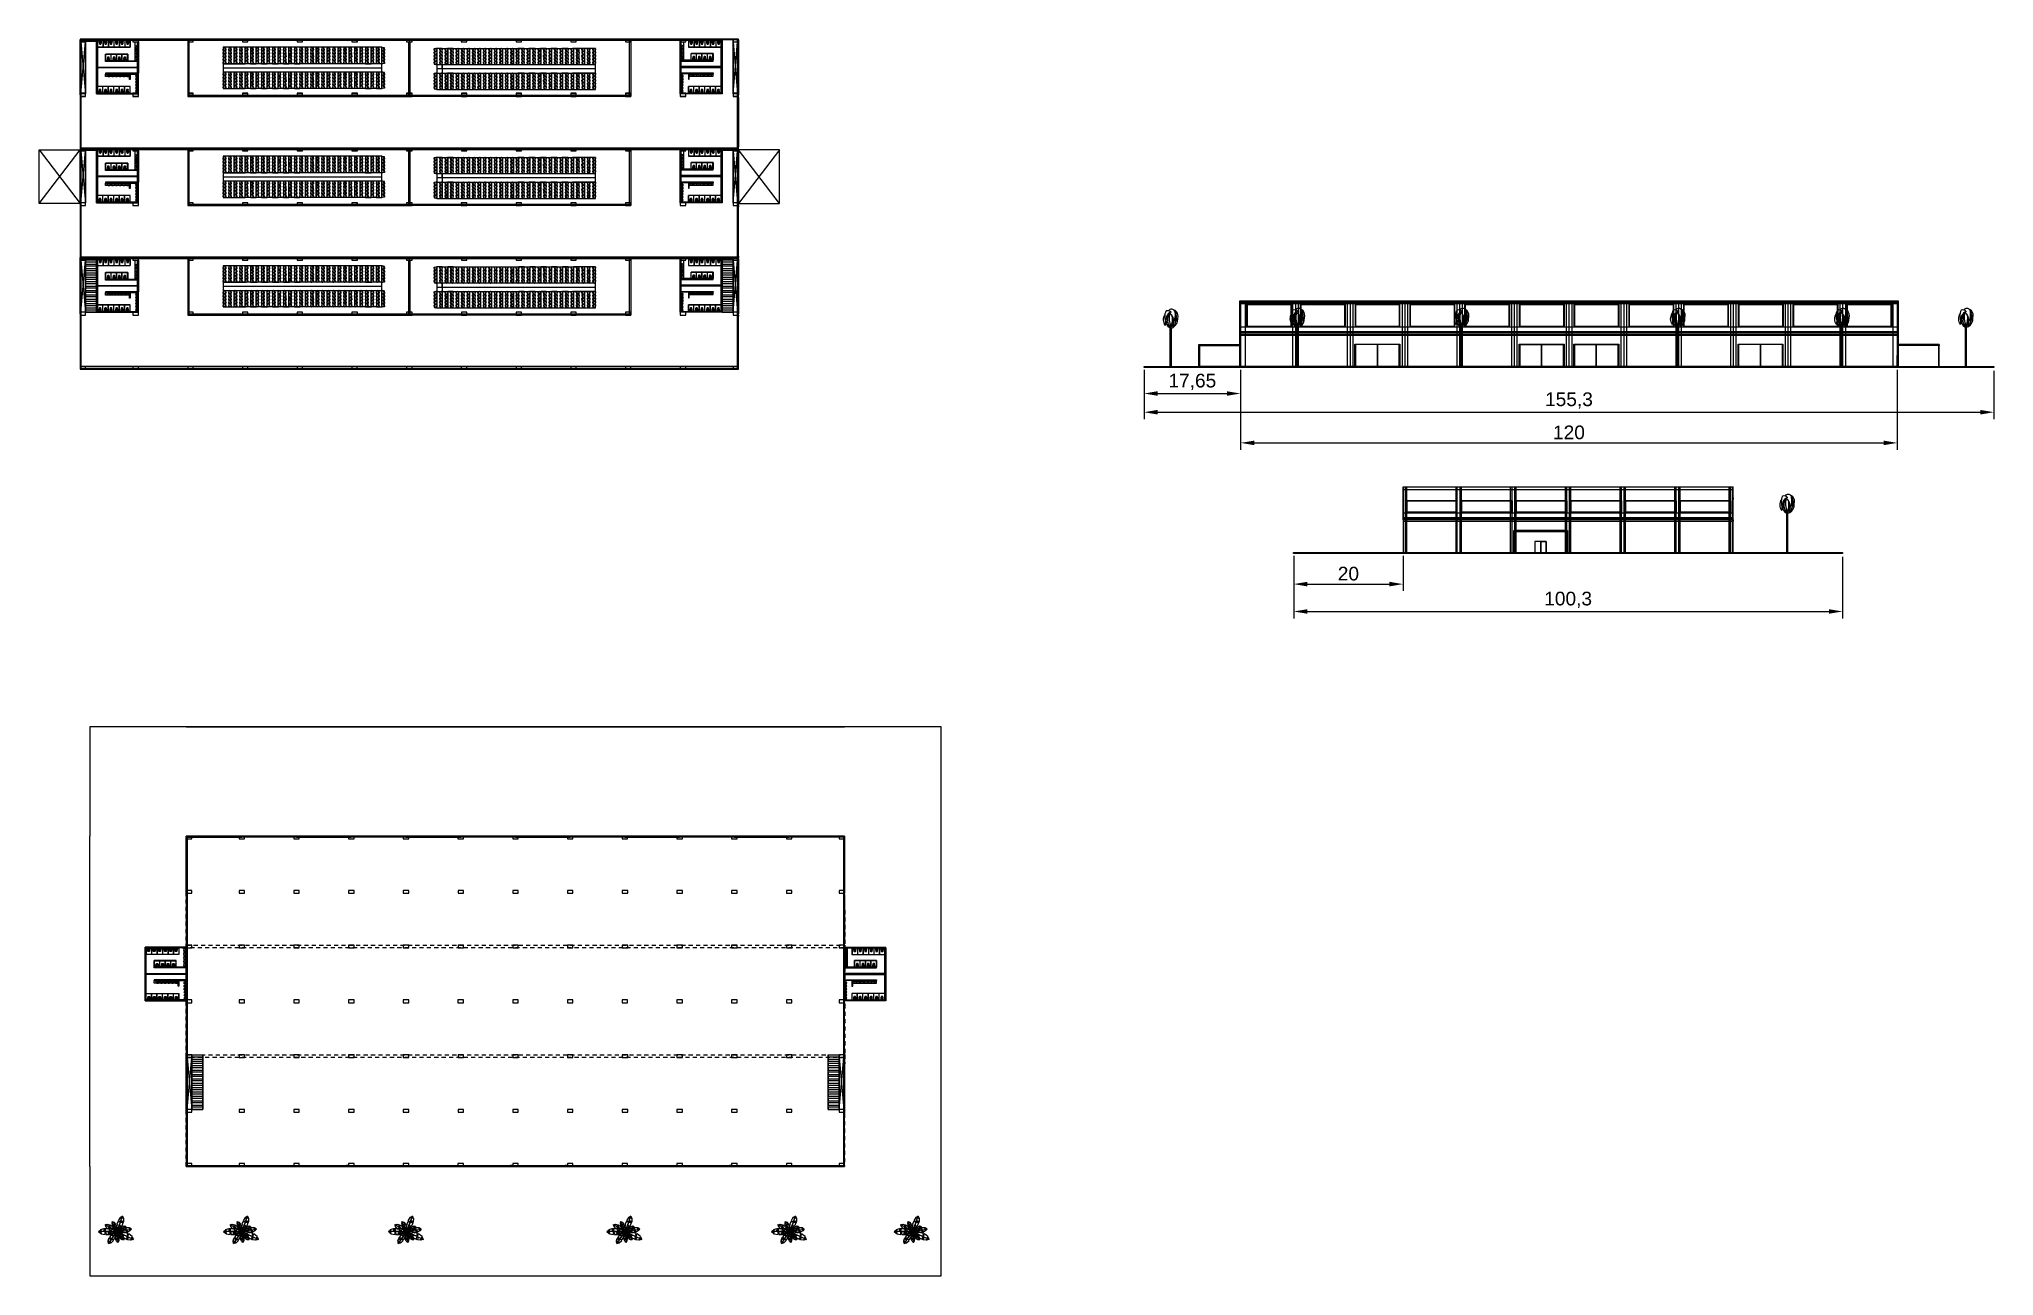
# Model space of a CAD drawing. Header units: millimetres. Extents: x 332 to 5606, y 276 to 1426.
# Drawn here: x 3343.1 to 3700.3, y 588.9 to 814.8 of the extents above; entities that cross this region are included whole.
import ezdxf

# ---------------------------------------------------------------- set-up
doc = ezdxf.new("R2010")
doc.units = ezdxf.units.MM
doc.linetypes.add('JIS_02_0.7', pattern=[1.35, 0.75, -0.6])
doc.layers.add('1VEGETACAO', color=7, linetype='Continuous')
doc.layers.add('PEITORIL', color=5, linetype='Continuous')
doc.styles.get("Standard").update_dxf_attribs({"font": 'arial.ttf'})
doc.dimstyles.new('ISO-25', dxfattribs={"dimtxt": 2.5, "dimasz": 2.5, "dimexe": 1.25, "dimexo": 0.625, "dimtad": 1, "dimtxsty": 'Standard', "dimcen": 2.5, "dimadec": 0, "dimazin": 0, "dimtfac": 1, "dimtmove": 0, "dimatfit": 3, "dimfxl": 1, "dimarcsym": 0})

msp = doc.modelspace()

# ---------------------------------------------------------------- blocks, each defined once
blk = doc.blocks.new('vaso_cx_acoplada_1')
at = {"linetype": 'Continuous'}
for centre in [(-0.11, -0.24), (0.12, -0.24)]:
    blk.add_circle(centre, 0.008, dxfattribs=at)
for centre, radius, start, end in [((-0.11, -0.18), 0.11, 136.5326, 180), ((1.38, -0.2), 1.6, 179.59, 196.6011), ((-0.1, -0.18), 0.11, 136.5326, 164.4946), ((0, -0.21), 0.215, 163.9784, 171.5717), ((-0.2, -0.18), 0.008, 171.5717, 263.6349), ((0, -0.21), 0.215, 171.5717, 179.2851), ((0.01, 1.7), 1.9, 263.6349, 270), ((1.38, -0.2), 1.59, 180.5244, 196.1957), ((-0.25, -0.06), 0.07, 321.8555, 326.3665), ((-0.18, -0.11), 0.01, 95.7172, 146.3665), ((0.01, -1.99), 1.9, 90, 95.7172), ((-0.16, -0.12), 0.0225, 114.5237, 139.2949), ((-0.24, -0.06), 0.07, 321.8555, 326.3665), ((-0.08, -0.63), 0.08, 196.6011, 260.4041), ((-0.07, -0.36), 0.075, 120.5583, 184.2477), ((0.85, -0.29), 1, 184.2477, 200.2598), ((-0.07, -0.62), 0.08, 196.1957, 260.8899), ((-0.06, -0.38), 0.075, 116.109, 182.0289), ((0.66, -0.36), 0.8, 182.0289, 200.9188), ((0.01, -0.49), 0.225, 90, 120.5583), ((0.01, -0.52), 0.225, 90, 116.109), ((-0.06, -0.63), 0.026, 200.2598, 262.5367), ((0.01, -0.12), 0.586, 260.8899, 270), ((0.01, -0.12), 0.6, 260.4041, 270), ((-0.06, -0.63), 0.026, 200.9188, 262.8803), ((0.01, -0.12), 0.546, 262.5367, 270), ((0.03, -0.45), 0.0677, 144.0457, 163.2777), ((0.05, -0.45), 0.0893, 163.2777, 172.1219), ((-0.04, -0.44), 0.00416, 309.4719, 346.4901), ((-0.04, -0.45), 0.00501, 140.0137, 160.5298), ((0.02, -0.46), 0.0636, 167.7779, 198.8244), ((0.02, -0.46), 0.0664, 197.8884, 217.9267), ((0.01, -0.44), 0.0515, 119.7295, 144.0457), ((0.01, -0.47), 0.0536, 217.9267, 242.0063), ((0.01, -0.42), 0.0347, 90, 119.7295), ((0.01, -0.48), 0.0398, 242.0063, 270), ((0.01, -1.99), 1.9, 84.2828, 90), ((0.01, 1.7), 1.9, 270, 276.3651), ((0.01, -0.49), 0.225, 59.4417, 90), ((0.01, -0.52), 0.225, 63.891, 90), ((0.01, -0.42), 0.0347, 60.2705, 90), ((0.01, -0.48), 0.0398, 270, 297.9937), ((0.01, -0.12), 0.546, 270, 277.4633), ((0.01, -0.12), 0.586, 270, 279.1101), ((0.01, -0.12), 0.6, 270, 279.5959), ((0, -0.44), 0.0515, 35.9543, 60.2705), ((0, -0.47), 0.0536, 297.9937, 322.0733), ((-0.02, -0.45), 0.0677, 16.7223, 35.9543), ((-0.01, -0.46), 0.0664, 322.0733, 342.1116), ((-0.04, -0.45), 0.0893, 7.8781, 16.7223), ((0.06, -0.44), 0.00416, 193.5099, 230.5281), ((0.05, -0.45), 0.00501, 19.4702, 39.9863), ((-0.01, -0.46), 0.0636, 341.1756, 12.2221), ((0.07, -0.63), 0.026, 277.1197, 339.0812), ((0.07, -0.63), 0.026, 277.4633, 339.7402), ((-0.65, -0.36), 0.8, 339.0812, 357.9711), ((0.07, -0.38), 0.075, 357.9711, 63.891), ((-0.84, -0.29), 1, 339.7402, 355.7523), ((0.09, -0.62), 0.08, 279.1101, 343.8043), ((0.09, -0.63), 0.08, 279.5959, 343.3989), ((0.08, -0.36), 0.075, 355.7523, 59.4417), ((-1.36, -0.2), 1.59, 343.8043, 359.4756), ((-1.36, -0.2), 1.6, 343.3989, 0.41), ((0.17, -0.12), 0.0225, 40.7051, 65.4763), ((0.25, -0.06), 0.07, 213.6335, 218.1445), ((0.19, -0.11), 0.01, 33.6335, 84.2828), ((0.11, -0.18), 0.11, 15.5054, 43.4674), ((0.26, -0.06), 0.07, 213.6335, 218.1445), ((0.13, -0.18), 0.11, 0, 43.4674), ((0.01, -0.21), 0.215, 8.4283, 16.0216), ((0.22, -0.18), 0.008, 276.3651, 8.4283), ((0.01, -0.21), 0.215, 0.7149, 8.4283)]:
    blk.add_arc(centre, radius, start, end, dxfattribs=at)
blk = doc.blocks.new('mictorio')
for p, q in [((-0.21, 0), (0.21, 0)), ((-0.22, -0.01), (-0.2, -0.24)), ((-0.17, -0.19), (-0.16, -0.24)), ((-0.14, -0.16), (0.14, -0.16)), ((0.17, -0.19), (0.16, -0.24)), ((0.22, -0.01), (0.2, -0.24))]:
    blk.add_line(p, q)
for centre, radius in [((-0.03, -0.2), 0.0107), ((-0.03, -0.23), 0.0107), ((0, -0.07), 0.0286), ((0, -0.07), 0.0143), ((0, -0.18), 0.0107), ((0, -0.24), 0.0107), ((0.03, -0.2), 0.0107), ((0.03, -0.23), 0.0107)]:
    blk.add_circle(centre, radius)
for centre, radius, start, end in [((-0.21, -0.01), 0.00716, 90, 184.572), ((0.21, -0.01), 0.00716, 355.428, 90), ((-0.13, -0.23), 0.0737, 108.6318, 194.8504), ((0, -0.19), 0.209, 195.6529, 344.3471), ((-0.14, -0.19), 0.0286, 90, 187.7652), ((0, -0.18), 0.174, 198.6893, 341.3107), ((0.14, -0.19), 0.0286, 352.2348, 90), ((0.13, -0.23), 0.0737, 345.1496, 71.3682)]:
    blk.add_arc(centre, radius, start, end)
blk = doc.blocks.new('lavatorio_66x45')
blk.add_lwpolyline([(-0.28, -0.03, -0.247757), (-0.23, 0), (0, 0), (0.23, 0, -0.247757), (0.28, -0.03, -0.523187), (0.13, -0.44, -0.064231), (0, -0.45, -0.064231), (-0.13, -0.44, -0.523187)], format="xyb", close=True)
for points in [[(0.12, -0.41, 0.331039), (0.3, -0.19, 0.428943), (0.22, -0.11), (0, -0.11), (-0.22, -0.11, 0.428943), (-0.3, -0.19, 0.331039), (-0.12, -0.41)], [(-0.28, -0.05, -0.019603), (-0.27, -0.04, -0.247757), (-0.23, -0.01), (0.23, -0.01, -0.247757), (0.27, -0.04, -0.019603), (0.28, -0.05, -0.064281)]]:
    blk.add_lwpolyline(points, format="xyb")
for centre, radius in [((-0.07, -0.05), 0.0234), ((0, -0.19), 0.03), ((0, -0.05), 0.0234), ((0.07, -0.05), 0.0234)]:
    blk.add_circle(centre, radius)
for start, end in [(253.4907, 270), (270, 286.5093)]:
    blk.add_arc((0, 0.05), 0.477, start, end)
blk = doc.blocks.new('Cadeira-Auditório-P1')
blk.add_line((0, 0.09), (-0.19, 0.09))
for points in [[(-0.23, 0.05), (-0.3, -0.2, 0.19305), (-0.29, -0.23), (-0.24, -0.33, 0.271204), (-0.19, -0.36), (0, -0.36)], [(-0.21, 0.04), (-0.27, -0.2, 0.19305), (-0.27, -0.22), (-0.19, -0.36, 0.221086)], [(0, 0.09), (-0.19, 0.09, 0.342369), (-0.23, 0.05)], [(0, 0.06), (-0.19, 0.06, 0.342369), (-0.21, 0.04, 0.342369)], [(0, 0.09), (0.19, 0.09, -0.342369), (0.24, 0.05)], [(0, 0.06), (0.19, 0.06, -0.342369), (0.21, 0.04, -0.342369)], [(0.24, 0.05), (0.3, -0.2, -0.19305), (0.29, -0.23), (0.24, -0.33, -0.271204), (0.19, -0.36), (0, -0.36)], [(0.21, 0.04), (0.27, -0.2, -0.19305), (0.27, -0.22), (0.19, -0.36, -0.271204)]]:
    blk.add_lwpolyline(points, format="xyb")
for points in [[(-0.15, 0), (0.14, 0)], [(-0.01, 0), (-0.15, 0)]]:
    blk.add_lwpolyline(points)
blk = doc.blocks.new('*D91')
at = {"color": 0, "lineweight": -2, "transparency": 16777216}
for p, q in [((3544.98, 754.33), (3544.98, 745.36)), ((3700.28, 754.18), (3700.28, 745.36)), ((3547.48, 746.61), (3697.78, 746.61))]:
    blk.add_line(p, q, dxfattribs=at)
at = {"color": 0, "transparency": 16777216}
for points in [[(3547.48, 747.03), (3547.48, 746.19), (3544.98, 746.61)], [(3697.78, 747.03), (3697.78, 746.19), (3700.28, 746.61)]]:
    blk.add_solid(points, dxfattribs=at)
at = {"layer": 'Defpoints', "color": 0, "transparency": 16777216}
for p in [(3544.98, 754.96), (3700.28, 754.81), (3700.28, 746.61)]:
    blk.add_point(p, dxfattribs=at)
at = {"color": 0, "transparency": 16777216, "insert": (3622.63, 748.74), "char_height": 2.5, "attachment_point": 5}
blk.add_mtext('155,3', dxfattribs=at)
blk = doc.blocks.new('*D92')
at = {"color": 0, "lineweight": -2, "transparency": 16777216}
for p, q in [((3572.33, 720.36), (3572.33, 708.96)), ((3672.63, 720.21), (3672.63, 708.96)), ((3574.83, 710.21), (3670.13, 710.21))]:
    blk.add_line(p, q, dxfattribs=at)
at = {"color": 0, "transparency": 16777216}
for points in [[(3574.83, 710.63), (3574.83, 709.8), (3572.33, 710.21)], [(3670.13, 710.63), (3670.13, 709.8), (3672.63, 710.21)]]:
    blk.add_solid(points, dxfattribs=at)
at = {"layer": 'Defpoints', "color": 0, "transparency": 16777216}
for p in [(3572.33, 720.98), (3672.63, 720.83), (3672.63, 710.21)]:
    blk.add_point(p, dxfattribs=at)
at = {"color": 0, "transparency": 16777216, "insert": (3622.48, 712.34), "char_height": 2.5, "attachment_point": 5}
blk.add_mtext('100,3', dxfattribs=at)
blk = doc.blocks.new('*D93')
at = {"color": 0, "lineweight": -2, "transparency": 16777216}
for p, q in [((3572.33, 720.21), (3572.33, 713.96)), ((3592.33, 720.36), (3592.33, 713.96)), ((3574.83, 715.21), (3589.83, 715.21))]:
    blk.add_line(p, q, dxfattribs=at)
at = {"color": 0, "transparency": 16777216}
for points in [[(3574.83, 715.63), (3574.83, 714.8), (3572.33, 715.21)], [(3589.83, 715.63), (3589.83, 714.8), (3592.33, 715.21)]]:
    blk.add_solid(points, dxfattribs=at)
at = {"layer": 'Defpoints', "color": 0, "transparency": 16777216}
for p in [(3572.33, 720.83), (3592.33, 720.98), (3592.33, 715.21)]:
    blk.add_point(p, dxfattribs=at)
at = {"color": 0, "transparency": 16777216, "insert": (3582.33, 717.11), "char_height": 2.5, "attachment_point": 5}
blk.add_mtext('20', dxfattribs=at)
blk = doc.blocks.new('*D94')
at = {"color": 0, "lineweight": -2, "transparency": 16777216}
for p, q in [((3544.98, 754.33), (3544.98, 748.77)), ((3562.63, 754.33), (3562.63, 748.77)), ((3547.48, 750.02), (3560.13, 750.02))]:
    blk.add_line(p, q, dxfattribs=at)
at = {"color": 0, "transparency": 16777216}
for points in [[(3547.48, 750.44), (3547.48, 749.61), (3544.98, 750.02)], [(3560.13, 750.44), (3560.13, 749.61), (3562.63, 750.02)]]:
    blk.add_solid(points, dxfattribs=at)
at = {"layer": 'Defpoints', "color": 0, "transparency": 16777216}
for p in [(3544.98, 754.96), (3562.63, 754.96), (3562.63, 750.02)]:
    blk.add_point(p, dxfattribs=at)
at = {"color": 0, "transparency": 16777216, "insert": (3553.81, 752.15), "char_height": 2.5, "attachment_point": 5}
blk.add_mtext('17,65', dxfattribs=at)
blk = doc.blocks.new('3DLF-P1')
at = {"color": 84}
blk.add_line((-1, 0, 0.2), (0, 0, 0.2), dxfattribs=at)
for points in [[(-19.4, 0, -5.3), (-17.1, 2, -2), (-17.1, 0, -1.4), (-19.4, 0, -5.3)], [(-19.4, 0, -5.3), (-17.1, -2, -2), (-17.1, 0, -1.4), (-19.4, 0, -5.3)], [(-17.1, 0, -1.4), (-17, 2.2, -1.5), (-13.9, 3.2, 0.1), (-13.6, 0, 0.6)], [(-17.1, 0, -1.4), (-16.8, -2.2, -1.4), (-12.4, -3, 1), (-12.3, 0, 1.4)], [(-13.6, 0, 0.6), (-13.5, 3.2, 0.4), (-12.4, 3.2, 1), (-12.3, 0, 1.4)], [(-12.3, 0, 1.4), (-12.1, 3.1, 2.2), (-7.8, 3.1, 2.2), (-7.8, 0, 1.4)]]:
    blk.add_3dface(points, dxfattribs=at)
for points, invisible_edges in [([(-12.3, 0, 1.4), (-12.1, -1.2, 1.7), (-11.8, -1.2, 1.7), (-11.8, 0, 1.4)], 4), ([(-11.8, 0, 1.4), (-11.8, -1.2, 1.7), (-11.3, -2.9, 2.2), (-11.3, 0, 1.4)], 5), ([(-11.3, 0, 1.4), (-11.3, -2.9, 2.2), (-8.1, -2.9, 2.2), (-7.8, -1.9, 1.9)], 9), ([(-11.3, 0, 1.4), (-7.8, 0, 1.4), (-7.8, -1.9, 1.9)], 10), ([(-7.9, 0, 1.4), (-7.3, 3.2, 1.9), (-3.9, 2.2, 1.1), (-3.9, 0, 0.7)], 4), ([(-7.9, 0, 1.4), (-7.8, -2, 1.7), (-7.5, -3, 1.9), (-3.9, -2, 1)], 9), ([(-7.9, 0, 1.4), (-3.9, -2, 1), (-1.2, -0.5, 0.3), (-1, 0, 0.2)], 1), ([(-3.9, 0, 0.7), (-3.9, 2.2, 1.1), (-1.2, 0.7, 0.3)], 9), ([(-3.9, 0, 0.7), (-1.2, 0.7, 0.3), (-1, 0, 0.2)], 1)]:
    blk.add_3dface(points, dxfattribs=dict(at, invisible_edges=invisible_edges))
blk = doc.blocks.new('PALMEIRA')
at = {"color": 252}
blk.add_circle((0, 0), 0.0227, dxfattribs=at)
at = {"color": 84, "xscale": 0.03750000000000001, "yscale": 0.03750000000000001, "zscale": 0.03750000000000001}
blk.add_blockref('3DLF-P1', (0, 0, 1.635), dxfattribs=at)
at = {"color": 84}
for p, xscale, yscale, zscale, rotation in [((0, 0, 1.69), 0.028125, 0.028125, 0.028125, 329.9999999999999), ((0, 0, 1.827), 0.028125, 0.028125, 0.028125, 329.9999999999999), ((0, 0.009, 1.755), 0.03000000000000001, 0.03000000000000001, 0.03000000000000001, 55), ((0, 0, 1.939), 0.01875000000000001, 0.01875000000000001, 0.01875000000000001, 15), ((0, 0, 1.911), 0.0225, 0.0225, 0.0225, 295.1447856306789), ((0, 0, 1.709), 0.03375, 0.03375, 0.03375, 250), ((0, 0, 1.912), 0.0225, 0.0225, 0.0225, 95), ((0, 0, 1.659), 0.03750000000000001, 0.03750000000000001, 0.03750000000000001, 155), ((0, 0, 1.874), 0.020625, 0.020625, 0.020625, 210), ((0, 0, 1.805), 0.03000000000000001, 0.03000000000000001, 0.03000000000000001, 190)]:
    blk.add_blockref('3DLF-P1', p, dxfattribs=dict(at, xscale=xscale, yscale=yscale, zscale=zscale, rotation=rotation))
at = {"color": 84, "extrusion": (0.721942, -0.193444, 0.664364), "xscale": 0.009375000000000001, "yscale": 0.009375000000000001, "zscale": 0.009375000000000001, "rotation": 257.2160735877907}
blk.add_blockref('3DLF-P1', (0, 1.455, 1.293), dxfattribs=at)
at = {"color": 56}
for p, xscale, yscale, zscale, rotation in [((0, 0, 1.696), 0.0225, 0.0225, 0.0225, 130.2363583092738), ((0, 0, 1.834), 0.015, 0.015, 0.015, 113.1985905136482), ((0, 0, 1.946), 0.01125, 0.01125, 0.01125, 230.1944289077348)]:
    blk.add_blockref('3DLF-P1', p, dxfattribs=dict(at, xscale=xscale, yscale=yscale, zscale=zscale, rotation=rotation))
at = {"color": 84, "extrusion": (-0.657265, 0.176114, 0.732793), "xscale": 0.009375000000000001, "yscale": 0.009375000000000001, "zscale": 0.009375000000000001, "rotation": 254.1723377001319}
blk.add_blockref('3DLF-P1', (0.005, 1.325, 1.426), dxfattribs=at)
blk = doc.blocks.new('palmeira2')
at = {"layer": '1VEGETACAO'}
for p, q in [((-0.2, 7.16), (-0.2, 7.78)), ((0, 7.37), (0, 7.6)), ((0, 0), (0, 7.17)), ((-0.2, 0), (-0.2, 7.12))]:
    blk.add_line(p, q, dxfattribs=at)
for centre, radius, start, end in [((0.21, 8.69), 1.7, 144.9595, 216.99), ((0.83, 9.3), 2.05, 150.4477, 217.1804), ((0.62, 8.75), 1.76, 179.1669, 240.5967), ((3.92, 7.25), 5.09, 166.449, 175.2925), ((0.38, 8.76), 1.37, 108.4273, 210.4606), ((3.92, 7.25), 5.09, 149.1749, 164.4632), ((-0.73, 9.37), 0.966, 45.5495, 103.4023), ((-0.95, 10.31), 0, 26.8046, 0), ((-0.8, 8.06), 0, 254.3609, 0), ((1.87, 8.69), 2.58, 152.9637, 214.9325), ((0.05, 9.91), 0.701, 32.1984, 144.3146), ((2.62, 8.94), 3.05, 162.1846, 208.9024), ((-1.24, 8.52), 1.66, 344.0325, 57.749), ((-1.72, 8.79), 2.23, 311.2961, 344.5475), ((-0.49, 8.75), 1.66, 278.4034, 298.9246), ((-3.61, 8.83), 3.82, 339.0755, 8.701), ((-0.05, 7.46), 0, 237.8047, 0), ((-1.28, 8.64), 2.09, 319.0075, 17.5157), ((-3.98, 8.32), 4.41, 346.1557, 358.7288), ((0.3, 7.26), 0, 98.015, 0), ((-2.39, 9.56), 3.12, 331.2033, 13.273), ((0.35, 8.06), 0.0042, 151.2033, 28.7967), ((-0.49, 8.75), 1.66, 300.6877, 4.6601), ((-0.03, 9.32), 1.26, 313.8995, 70.0715), ((0.64, 10.28), 0.00435, 147.8016, 32.1984), ((-1.15, 9.1), 2.11, 341.1302, 30.5947)]:
    blk.add_arc(centre, radius, start, end, dxfattribs=at)
blk = doc.blocks.new('*D95')
at = {"color": 0, "lineweight": -2, "transparency": 16777216}
for p, q in [((3562.63, 754.33), (3562.63, 739.76)), ((3682.63, 754.33), (3682.63, 739.76)), ((3565.13, 741.01), (3680.13, 741.01))]:
    blk.add_line(p, q, dxfattribs=at)
at = {"color": 0, "transparency": 16777216}
for points in [[(3565.13, 741.42), (3565.13, 740.59), (3562.63, 741.01)], [(3680.13, 741.42), (3680.13, 740.59), (3682.63, 741.01)]]:
    blk.add_solid(points, dxfattribs=at)
at = {"layer": 'Defpoints', "color": 0, "transparency": 16777216}
for p in [(3562.63, 754.96), (3682.63, 754.96), (3682.63, 741.01)]:
    blk.add_point(p, dxfattribs=at)
at = {"color": 0, "transparency": 16777216, "insert": (3622.63, 742.91), "char_height": 2.5, "attachment_point": 5}
blk.add_mtext('120', dxfattribs=at)
blk = doc.blocks.new('PORTA')
for p, q in [((-0.09, 0), (-0.09, -2.1)), ((-0.06, 0), (-0.06, -2.1))]:
    blk.add_line(p, q)
at = {"layer": 'PEITORIL'}
for p, q in [((-0.15, 0), (-0.15, -2.1)), ((0, 0), (0, -2.1))]:
    blk.add_line(p, q, dxfattribs=at)

# ---------------------------------------------------------------- dimensions: what is measured, and where the dimension line sits
at = {"color": 1}
for base, p1, p2, picture, middle in [((3700.283, 746.61), (3544.983, 754.955), (3700.283, 754.805), '*D91', (3622.633, 748.737)), ((3562.633, 750.023), (3544.983, 754.955), (3562.633, 754.955), '*D94', (3553.808, 752.151)), ((3672.628, 710.215), (3572.328, 720.982), (3672.628, 720.832), '*D92', (3622.478, 712.342)), ((3592.328, 715.213), (3572.328, 720.832), (3592.328, 720.982), '*D93', (3582.328, 717.114))]:
    dim = msp.add_linear_dim(base=base, p1=p1, p2=p2, dimstyle='ISO-25', dxfattribs=at)
    dim.commit()
    dim.dimension.update_dxf_attribs({"geometry": picture, "text_midpoint": middle})
dim = msp.add_linear_dim(base=(3682.633, 741.007), p1=(3562.633, 754.955), p2=(3682.633, 754.955), dimstyle='ISO-25')
dim.commit()
dim.dimension.update_dxf_attribs({"geometry": '*D95', "text_midpoint": (3622.633, 742.908)})

# ---------------------------------------------------------------- linework, layer by layer
for p, q in [((3351.573, 814.755), (3350.573, 814.755)), ((3350.573, 814.755), (3350.573, 814.255)), ((3470.88, 814.755), (3350.58, 814.755)), ((3350.58, 814.755), (3350.58, 754.455)), ((3351.58, 814.755), (3350.58, 814.755)), ((3350.58, 804.605), (3350.58, 814.605)), ((3350.58, 814.605), (3350.73, 814.605)), ((3350.73, 814.605), (3350.73, 814.755)), ((3470.73, 814.605), (3350.73, 814.605)), ((3350.73, 814.605), (3350.73, 754.605)), ((3350.73, 814.605), (3360.73, 814.605)), ((3351.573, 814.255), (3351.573, 814.755)), ((3351.58, 814.255), (3351.58, 814.755)), ((3351.58, 804.755), (3351.58, 814.755)), ((3351.58, 814.755), (3353.58, 814.755)), ((3353.58, 814.755), (3353.58, 814.255)), ((3353.58, 804.755), (3353.58, 814.755)), ((3361.23, 814.755), (3360.23, 814.755)), ((3360.23, 814.755), (3360.23, 814.255)), ((3361.237, 814.755), (3360.237, 814.755)), ((3360.237, 814.755), (3360.237, 814.255)), ((3360.73, 814.605), (3360.73, 814.755)), ((3360.73, 814.755), (3370.73, 814.755)), ((3361.23, 814.255), (3361.23, 814.755)), ((3361.237, 814.255), (3361.237, 814.755)), ((3371.23, 814.755), (3370.23, 814.755)), ((3370.23, 814.755), (3370.23, 814.255)), ((3371.237, 814.755), (3370.237, 814.755)), ((3370.237, 814.755), (3370.237, 814.255)), ((3370.73, 814.755), (3370.73, 814.605)), ((3370.73, 814.605), (3380.73, 814.605)), ((3371.23, 814.255), (3371.23, 814.755)), ((3371.237, 814.255), (3371.237, 814.755)), ((3381.23, 814.755), (3380.23, 814.755)), ((3380.23, 814.755), (3380.23, 814.255)), ((3381.237, 814.755), (3380.237, 814.755)), ((3380.237, 814.755), (3380.237, 814.255)), ((3380.73, 814.605), (3380.73, 814.755)), ((3380.73, 814.755), (3390.73, 814.755)), ((3381.23, 814.255), (3381.23, 814.755)), ((3381.237, 814.255), (3381.237, 814.755)), ((3391.23, 814.755), (3390.23, 814.755)), ((3390.23, 814.755), (3390.23, 814.255)), ((3391.237, 814.755), (3390.237, 814.755)), ((3390.237, 814.755), (3390.237, 814.255)), ((3390.73, 814.755), (3390.73, 814.605)), ((3390.73, 814.605), (3400.73, 814.605)), ((3391.23, 814.255), (3391.23, 814.755)), ((3391.237, 814.255), (3391.237, 814.755)), ((3401.23, 814.755), (3400.23, 814.755)), ((3400.23, 814.755), (3400.23, 814.255)), ((3401.237, 814.755), (3400.237, 814.755)), ((3400.237, 814.755), (3400.237, 814.255)), ((3400.73, 814.605), (3400.73, 814.755)), ((3400.73, 814.755), (3410.73, 814.755)), ((3401.23, 814.255), (3401.23, 814.755)), ((3401.237, 814.255), (3401.237, 814.755)), ((3411.23, 814.755), (3410.23, 814.755)), ((3410.23, 814.755), (3410.23, 814.255)), ((3411.237, 814.755), (3410.237, 814.755)), ((3410.237, 814.755), (3410.237, 814.255)), ((3410.73, 814.755), (3410.73, 814.605)), ((3410.73, 814.605), (3420.73, 814.605)), ((3411.23, 814.255), (3411.23, 814.755)), ((3411.237, 814.255), (3411.237, 814.755)), ((3421.23, 814.755), (3420.23, 814.755)), ((3420.23, 814.755), (3420.23, 814.255)), ((3421.237, 814.755), (3420.237, 814.755)), ((3420.237, 814.755), (3420.237, 814.255)), ((3420.73, 814.605), (3420.73, 814.755)), ((3420.73, 814.755), (3430.73, 814.755)), ((3421.23, 814.255), (3421.23, 814.755)), ((3421.237, 814.255), (3421.237, 814.755)), ((3431.23, 814.755), (3430.23, 814.755)), ((3430.23, 814.755), (3430.23, 814.255)), ((3431.237, 814.755), (3430.237, 814.755)), ((3430.237, 814.755), (3430.237, 814.255)), ((3430.73, 814.755), (3430.73, 814.605)), ((3430.73, 814.605), (3440.73, 814.605)), ((3431.23, 814.255), (3431.23, 814.755)), ((3431.237, 814.255), (3431.237, 814.755)), ((3441.23, 814.755), (3440.23, 814.755)), ((3440.23, 814.755), (3440.23, 814.255)), ((3441.237, 814.755), (3440.237, 814.755)), ((3440.237, 814.755), (3440.237, 814.255)), ((3440.73, 814.605), (3440.73, 814.755)), ((3440.73, 814.755), (3450.73, 814.755)), ((3441.23, 814.255), (3441.23, 814.755)), ((3441.237, 814.255), (3441.237, 814.755)), ((3451.23, 814.755), (3450.23, 814.755)), ((3450.23, 814.755), (3450.23, 814.255)), ((3451.237, 814.755), (3450.237, 814.755)), ((3450.237, 814.755), (3450.237, 814.255)), ((3450.73, 814.755), (3450.73, 814.605)), ((3450.73, 814.605), (3460.73, 814.605)), ((3451.23, 814.255), (3451.23, 814.755)), ((3451.237, 814.255), (3451.237, 814.755)), ((3461.23, 814.755), (3460.23, 814.755)), ((3460.23, 814.755), (3460.23, 814.255)), ((3461.237, 814.755), (3460.237, 814.755)), ((3460.237, 814.755), (3460.237, 814.255)), ((3460.73, 814.605), (3460.73, 814.755)), ((3460.73, 814.755), (3470.73, 814.755)), ((3461.23, 814.255), (3461.23, 814.755)), ((3461.237, 814.255), (3461.237, 814.755)), ((3467.89, 804.755), (3467.89, 814.755)), ((3467.89, 814.755), (3469.89, 814.755)), ((3467.89, 814.755), (3467.89, 814.355)), ((3470.883, 814.755), (3469.883, 814.755)), ((3469.883, 814.755), (3469.883, 814.255)), ((3470.89, 814.755), (3469.89, 814.755)), ((3469.89, 814.755), (3469.89, 814.255)), ((3470.73, 814.755), (3470.73, 814.605)), ((3470.73, 754.605), (3470.73, 814.605)), ((3470.73, 814.605), (3470.88, 814.605)), ((3470.88, 754.455), (3470.88, 814.755)), ((3470.88, 814.755), (3470.883, 814.755)), ((3470.88, 814.605), (3470.88, 804.605)), ((3470.88, 804.605), (3470.88, 814.605)), ((3470.88, 814.605), (3470.88, 804.605)), ((3470.88, 814.605), (3470.883, 814.605)), ((3470.883, 814.255), (3470.883, 814.755)), ((3350.573, 814.255), (3351.573, 814.255)), ((3350.58, 814.255), (3351.58, 814.255)), ((3350.73, 814.055), (3350.58, 814.055)), ((3350.58, 814.055), (3350.655, 814.055)), ((3350.73, 814.255), (3350.73, 814.055)), ((3350.73, 814.255), (3351.58, 814.255)), ((3351.58, 814.355), (3353.58, 814.355)), ((3351.58, 814.355), (3351.58, 813.955)), ((3351.58, 813.955), (3351.58, 813.555)), ((3351.58, 813.155), (3351.58, 812.755)), ((3351.58, 812.355), (3351.58, 811.955)), ((3351.58, 811.555), (3351.58, 811.155)), ((3353.58, 813.555), (3353.58, 813.155)), ((3353.58, 812.755), (3353.58, 812.355)), ((3353.58, 811.955), (3353.58, 811.555)), ((3353.58, 811.155), (3353.58, 810.755)), ((3360.23, 814.255), (3361.23, 814.255)), ((3360.237, 814.255), (3361.237, 814.255)), ((3370.23, 814.255), (3371.23, 814.255)), ((3370.237, 814.255), (3371.237, 814.255)), ((3380.23, 814.255), (3381.23, 814.255)), ((3380.237, 814.255), (3381.237, 814.255)), ((3390.23, 814.255), (3391.23, 814.255)), ((3390.237, 814.255), (3391.237, 814.255)), ((3400.23, 814.255), (3401.23, 814.255)), ((3400.237, 814.255), (3401.237, 814.255)), ((3410.23, 814.255), (3411.23, 814.255)), ((3410.237, 814.255), (3411.237, 814.255)), ((3420.23, 814.255), (3421.23, 814.255)), ((3420.237, 814.255), (3421.237, 814.255)), ((3430.23, 814.255), (3431.23, 814.255)), ((3430.237, 814.255), (3431.237, 814.255)), ((3440.23, 814.255), (3441.23, 814.255)), ((3440.237, 814.255), (3441.237, 814.255)), ((3450.23, 814.255), (3451.23, 814.255)), ((3450.237, 814.255), (3451.237, 814.255)), ((3460.23, 814.255), (3461.23, 814.255)), ((3460.237, 814.255), (3461.237, 814.255)), ((3467.89, 814.355), (3467.89, 813.955)), ((3467.89, 813.955), (3467.89, 813.555)), ((3467.89, 813.155), (3467.89, 812.755)), ((3467.89, 812.355), (3467.89, 811.955)), ((3467.89, 811.555), (3467.89, 811.155)), ((3469.883, 814.255), (3470.883, 814.255)), ((3469.89, 813.555), (3469.89, 813.155)), ((3469.89, 812.755), (3469.89, 812.355)), ((3469.89, 811.955), (3469.89, 811.555)), ((3469.89, 811.155), (3469.89, 810.755)), ((3470.73, 814.255), (3470.805, 814.255)), ((3470.73, 814.055), (3470.73, 805.055)), ((3470.88, 814.255), (3470.88, 814.055)), ((3351.58, 810.755), (3351.58, 810.355)), ((3351.58, 809.955), (3351.58, 809.555)), ((3351.58, 809.155), (3351.58, 808.755)), ((3351.58, 808.355), (3351.58, 807.955)), ((3351.58, 807.555), (3351.58, 807.155)), ((3353.58, 810.355), (3353.58, 809.955)), ((3353.58, 809.555), (3353.58, 809.155)), ((3353.58, 808.755), (3353.58, 808.355)), ((3353.58, 807.955), (3353.58, 807.555)), ((3467.89, 810.755), (3467.89, 810.355)), ((3467.89, 809.955), (3467.89, 809.555)), ((3467.89, 809.155), (3467.89, 808.755)), ((3467.89, 808.355), (3467.89, 807.955)), ((3467.89, 807.555), (3467.89, 807.155)), ((3469.89, 810.355), (3469.89, 809.955)), ((3469.89, 809.555), (3469.89, 809.155)), ((3469.89, 808.755), (3469.89, 808.355)), ((3469.89, 807.955), (3469.89, 807.555)), ((3351.58, 804.855), (3350.58, 804.855)), ((3350.58, 804.855), (3350.58, 804.355)), ((3351.58, 804.755), (3350.58, 804.755)), ((3350.73, 804.605), (3350.58, 804.605)), ((3350.58, 804.355), (3351.58, 804.355)), ((3350.58, 804.255), (3351.58, 804.255)), ((3350.73, 794.605), (3350.73, 804.605)), ((3351.58, 806.755), (3351.58, 806.355)), ((3351.58, 805.955), (3351.58, 805.555)), ((3351.58, 805.155), (3351.58, 804.755)), ((3351.58, 804.355), (3351.58, 804.855)), ((3351.58, 804.255), (3351.58, 804.755)), ((3353.58, 807.155), (3353.58, 806.755)), ((3353.58, 806.355), (3353.58, 805.955)), ((3353.58, 805.555), (3353.58, 805.155)), ((3361.237, 804.855), (3360.237, 804.855)), ((3360.237, 804.855), (3360.237, 804.355)), ((3361.237, 804.755), (3360.237, 804.755)), ((3360.237, 804.755), (3360.237, 804.255)), ((3360.237, 804.355), (3361.237, 804.355)), ((3360.237, 804.255), (3361.237, 804.255)), ((3361.237, 804.355), (3361.237, 804.855)), ((3361.237, 804.255), (3361.237, 804.755)), ((3371.237, 804.855), (3370.237, 804.855)), ((3370.237, 804.855), (3370.237, 804.355)), ((3371.237, 804.755), (3370.237, 804.755)), ((3370.237, 804.755), (3370.237, 804.255)), ((3370.237, 804.355), (3371.237, 804.355)), ((3370.237, 804.255), (3371.237, 804.255)), ((3371.237, 804.355), (3371.237, 804.855)), ((3371.237, 804.255), (3371.237, 804.755)), ((3381.237, 804.855), (3380.237, 804.855)), ((3380.237, 804.855), (3380.237, 804.355)), ((3381.237, 804.755), (3380.237, 804.755)), ((3380.237, 804.755), (3380.237, 804.255)), ((3380.237, 804.355), (3381.237, 804.355)), ((3380.237, 804.255), (3381.237, 804.255)), ((3381.237, 804.355), (3381.237, 804.855)), ((3381.237, 804.255), (3381.237, 804.755)), ((3391.237, 804.855), (3390.237, 804.855)), ((3390.237, 804.855), (3390.237, 804.355)), ((3391.237, 804.755), (3390.237, 804.755)), ((3390.237, 804.755), (3390.237, 804.255)), ((3390.237, 804.355), (3391.237, 804.355)), ((3390.237, 804.255), (3391.237, 804.255)), ((3391.237, 804.355), (3391.237, 804.855)), ((3391.237, 804.255), (3391.237, 804.755)), ((3401.237, 804.855), (3400.237, 804.855)), ((3400.237, 804.855), (3400.237, 804.355)), ((3401.237, 804.755), (3400.237, 804.755)), ((3400.237, 804.755), (3400.237, 804.255)), ((3400.237, 804.355), (3401.237, 804.355)), ((3400.237, 804.255), (3401.237, 804.255)), ((3401.237, 804.355), (3401.237, 804.855)), ((3401.237, 804.255), (3401.237, 804.755)), ((3411.237, 804.855), (3410.237, 804.855)), ((3410.237, 804.855), (3410.237, 804.355)), ((3411.237, 804.755), (3410.237, 804.755)), ((3410.237, 804.755), (3410.237, 804.255)), ((3410.237, 804.355), (3411.237, 804.355)), ((3410.237, 804.255), (3411.237, 804.255)), ((3411.237, 804.355), (3411.237, 804.855)), ((3411.237, 804.255), (3411.237, 804.755)), ((3421.237, 804.855), (3420.237, 804.855)), ((3420.237, 804.855), (3420.237, 804.355)), ((3421.237, 804.755), (3420.237, 804.755)), ((3420.237, 804.755), (3420.237, 804.255)), ((3420.237, 804.355), (3421.237, 804.355)), ((3420.237, 804.255), (3421.237, 804.255)), ((3421.237, 804.355), (3421.237, 804.855)), ((3421.237, 804.255), (3421.237, 804.755)), ((3431.237, 804.855), (3430.237, 804.855)), ((3430.237, 804.855), (3430.237, 804.355)), ((3431.237, 804.755), (3430.237, 804.755)), ((3430.237, 804.755), (3430.237, 804.255)), ((3430.237, 804.355), (3431.237, 804.355)), ((3430.237, 804.255), (3431.237, 804.255)), ((3431.237, 804.355), (3431.237, 804.855)), ((3431.237, 804.255), (3431.237, 804.755)), ((3441.237, 804.855), (3440.237, 804.855)), ((3440.237, 804.855), (3440.237, 804.355)), ((3441.237, 804.755), (3440.237, 804.755)), ((3440.237, 804.755), (3440.237, 804.255)), ((3440.237, 804.355), (3441.237, 804.355)), ((3440.237, 804.255), (3441.237, 804.255)), ((3441.237, 804.355), (3441.237, 804.855)), ((3441.237, 804.255), (3441.237, 804.755)), ((3451.237, 804.855), (3450.237, 804.855)), ((3450.237, 804.855), (3450.237, 804.355)), ((3451.237, 804.755), (3450.237, 804.755)), ((3450.237, 804.755), (3450.237, 804.255)), ((3450.237, 804.355), (3451.237, 804.355)), ((3450.237, 804.255), (3451.237, 804.255)), ((3451.237, 804.355), (3451.237, 804.855)), ((3451.237, 804.255), (3451.237, 804.755)), ((3461.237, 804.855), (3460.237, 804.855)), ((3460.237, 804.855), (3460.237, 804.355)), ((3461.237, 804.755), (3460.237, 804.755)), ((3460.237, 804.755), (3460.237, 804.255)), ((3460.237, 804.355), (3461.237, 804.355)), ((3460.237, 804.255), (3461.237, 804.255)), ((3461.237, 804.355), (3461.237, 804.855)), ((3461.237, 804.255), (3461.237, 804.755)), ((3467.89, 806.755), (3467.89, 806.355)), ((3467.89, 805.955), (3467.89, 805.555)), ((3467.89, 805.155), (3467.89, 804.755)), ((3469.89, 807.155), (3469.89, 806.755)), ((3469.89, 806.355), (3469.89, 805.955)), ((3469.89, 805.555), (3469.89, 805.155)), ((3470.89, 804.855), (3469.89, 804.855)), ((3469.89, 804.855), (3469.89, 804.355)), ((3470.89, 804.755), (3469.89, 804.755)), ((3469.89, 804.755), (3469.89, 804.255)), ((3469.89, 804.355), (3470.89, 804.355)), ((3469.89, 804.255), (3470.89, 804.255)), ((3470.73, 804.855), (3470.89, 804.855)), ((3470.88, 804.605), (3470.73, 804.605)), ((3470.73, 804.605), (3470.73, 794.605)), ((3470.73, 804.355), (3470.73, 804.105)), ((3470.73, 804.355), (3470.89, 804.355)), ((3470.805, 804.855), (3470.805, 804.355)), ((3470.88, 804.105), (3470.88, 795.105)), ((3470.89, 804.355), (3470.89, 804.855)), ((3351.58, 794.855), (3350.58, 794.855)), ((3350.58, 794.855), (3350.58, 794.355)), ((3351.58, 794.855), (3350.58, 794.855)), ((3350.58, 784.605), (3350.58, 794.605)), ((3350.58, 794.605), (3350.73, 794.605)), ((3350.58, 794.355), (3351.58, 794.355)), ((3350.58, 794.355), (3351.58, 794.355)), ((3350.73, 794.355), (3351.58, 794.355)), ((3351.58, 794.355), (3351.58, 794.855)), ((3351.58, 794.355), (3351.58, 794.855)), ((3351.58, 784.855), (3351.58, 794.855)), ((3351.58, 794.855), (3353.58, 794.855)), ((3351.58, 794.455), (3353.58, 794.455)), ((3351.58, 794.455), (3351.58, 794.055)), ((3351.58, 794.055), (3351.58, 793.655)), ((3351.58, 793.255), (3351.58, 792.855)), ((3353.58, 794.855), (3353.58, 794.355)), ((3353.58, 784.855), (3353.58, 794.855)), ((3353.58, 793.655), (3353.58, 793.255)), ((3361.237, 794.855), (3360.237, 794.855)), ((3360.237, 794.855), (3360.237, 794.355)), ((3361.237, 794.855), (3360.237, 794.855)), ((3360.237, 794.855), (3360.237, 794.355)), ((3360.237, 794.355), (3361.237, 794.355)), ((3360.237, 794.355), (3361.237, 794.355)), ((3361.237, 794.355), (3361.237, 794.855)), ((3361.237, 794.355), (3361.237, 794.855)), ((3371.237, 794.855), (3370.237, 794.855)), ((3370.237, 794.855), (3370.237, 794.355)), ((3371.237, 794.855), (3370.237, 794.855)), ((3370.237, 794.855), (3370.237, 794.355)), ((3370.237, 794.355), (3371.237, 794.355)), ((3370.237, 794.355), (3371.237, 794.355)), ((3371.237, 794.355), (3371.237, 794.855)), ((3371.237, 794.355), (3371.237, 794.855)), ((3381.237, 794.855), (3380.237, 794.855)), ((3380.237, 794.855), (3380.237, 794.355)), ((3381.237, 794.855), (3380.237, 794.855)), ((3380.237, 794.855), (3380.237, 794.355)), ((3380.237, 794.355), (3381.237, 794.355)), ((3380.237, 794.355), (3381.237, 794.355)), ((3381.237, 794.355), (3381.237, 794.855)), ((3381.237, 794.355), (3381.237, 794.855)), ((3391.237, 794.855), (3390.237, 794.855)), ((3390.237, 794.855), (3390.237, 794.355)), ((3391.237, 794.855), (3390.237, 794.855)), ((3390.237, 794.855), (3390.237, 794.355)), ((3390.237, 794.355), (3391.237, 794.355)), ((3390.237, 794.355), (3391.237, 794.355)), ((3391.237, 794.355), (3391.237, 794.855)), ((3391.237, 794.355), (3391.237, 794.855)), ((3401.237, 794.855), (3400.237, 794.855)), ((3400.237, 794.855), (3400.237, 794.355)), ((3401.237, 794.855), (3400.237, 794.855)), ((3400.237, 794.855), (3400.237, 794.355)), ((3400.237, 794.355), (3401.237, 794.355)), ((3400.237, 794.355), (3401.237, 794.355)), ((3401.237, 794.355), (3401.237, 794.855)), ((3401.237, 794.355), (3401.237, 794.855)), ((3411.237, 794.855), (3410.237, 794.855)), ((3410.237, 794.855), (3410.237, 794.355)), ((3411.237, 794.855), (3410.237, 794.855)), ((3410.237, 794.855), (3410.237, 794.355)), ((3410.237, 794.355), (3411.237, 794.355)), ((3410.237, 794.355), (3411.237, 794.355)), ((3411.237, 794.355), (3411.237, 794.855)), ((3411.237, 794.355), (3411.237, 794.855)), ((3421.237, 794.855), (3420.237, 794.855)), ((3420.237, 794.855), (3420.237, 794.355)), ((3421.237, 794.855), (3420.237, 794.855)), ((3420.237, 794.855), (3420.237, 794.355)), ((3420.237, 794.355), (3421.237, 794.355)), ((3420.237, 794.355), (3421.237, 794.355)), ((3421.237, 794.355), (3421.237, 794.855)), ((3421.237, 794.355), (3421.237, 794.855)), ((3431.237, 794.855), (3430.237, 794.855)), ((3430.237, 794.855), (3430.237, 794.355)), ((3431.237, 794.855), (3430.237, 794.855)), ((3430.237, 794.855), (3430.237, 794.355)), ((3430.237, 794.355), (3431.237, 794.355)), ((3430.237, 794.355), (3431.237, 794.355)), ((3431.237, 794.355), (3431.237, 794.855)), ((3431.237, 794.355), (3431.237, 794.855)), ((3441.237, 794.855), (3440.237, 794.855)), ((3440.237, 794.855), (3440.237, 794.355)), ((3441.237, 794.855), (3440.237, 794.855)), ((3440.237, 794.855), (3440.237, 794.355)), ((3440.237, 794.355), (3441.237, 794.355)), ((3440.237, 794.355), (3441.237, 794.355)), ((3441.237, 794.355), (3441.237, 794.855)), ((3441.237, 794.355), (3441.237, 794.855)), ((3451.237, 794.855), (3450.237, 794.855)), ((3450.237, 794.855), (3450.237, 794.355)), ((3451.237, 794.855), (3450.237, 794.855)), ((3450.237, 794.855), (3450.237, 794.355)), ((3450.237, 794.355), (3451.237, 794.355)), ((3450.237, 794.355), (3451.237, 794.355)), ((3451.237, 794.355), (3451.237, 794.855)), ((3451.237, 794.355), (3451.237, 794.855)), ((3461.237, 794.855), (3460.237, 794.855)), ((3460.237, 794.855), (3460.237, 794.355)), ((3461.237, 794.855), (3460.237, 794.855)), ((3460.237, 794.855), (3460.237, 794.355)), ((3460.237, 794.355), (3461.237, 794.355)), ((3460.237, 794.355), (3461.237, 794.355)), ((3461.237, 794.355), (3461.237, 794.855)), ((3461.237, 794.355), (3461.237, 794.855)), ((3467.89, 784.855), (3467.89, 794.855)), ((3467.89, 794.855), (3469.89, 794.855)), ((3467.89, 794.855), (3467.89, 794.455)), ((3467.89, 794.455), (3469.89, 794.455)), ((3467.89, 794.455), (3467.89, 794.055)), ((3467.89, 794.055), (3467.89, 793.655)), ((3467.89, 793.255), (3467.89, 792.855)), ((3470.89, 794.855), (3469.89, 794.855)), ((3469.89, 794.855), (3469.89, 794.355)), ((3470.89, 794.855), (3469.89, 794.855)), ((3469.89, 794.855), (3469.89, 794.355)), ((3469.89, 794.355), (3470.89, 794.355)), ((3469.89, 793.655), (3469.89, 793.255)), ((3470.73, 795.105), (3470.73, 794.855)), ((3470.73, 794.855), (3470.89, 794.855)), ((3470.73, 794.605), (3470.88, 794.605)), ((3470.73, 794.355), (3470.73, 794.105)), ((3470.73, 794.355), (3470.89, 794.355)), ((3470.805, 794.855), (3470.805, 794.355)), ((3470.88, 794.605), (3470.88, 784.605)), ((3470.88, 794.105), (3470.88, 785.105)), ((3470.89, 794.355), (3470.89, 794.855)), ((3351.58, 792.455), (3351.58, 792.055)), ((3351.58, 791.655), (3351.58, 791.255)), ((3351.58, 790.855), (3351.58, 790.455)), ((3351.58, 790.055), (3351.58, 789.655)), ((3353.58, 792.855), (3353.58, 792.455)), ((3353.58, 792.055), (3353.58, 791.655)), ((3353.58, 791.255), (3353.58, 790.855)), ((3353.58, 790.455), (3353.58, 790.055)), ((3353.58, 789.655), (3353.58, 789.255)), ((3467.89, 792.455), (3467.89, 792.055)), ((3467.89, 791.655), (3467.89, 791.255)), ((3467.89, 790.855), (3467.89, 790.455)), ((3467.89, 790.055), (3467.89, 789.655)), ((3469.89, 792.855), (3469.89, 792.455)), ((3469.89, 792.055), (3469.89, 791.655)), ((3469.89, 791.255), (3469.89, 790.855)), ((3469.89, 790.455), (3469.89, 790.055)), ((3469.89, 789.655), (3469.89, 789.255)), ((3351.58, 789.255), (3351.58, 788.855)), ((3351.58, 788.455), (3351.58, 788.055)), ((3351.58, 787.655), (3351.58, 787.255)), ((3351.58, 786.855), (3351.58, 786.455)), ((3351.58, 786.055), (3351.58, 785.655)), ((3353.58, 788.855), (3353.58, 788.455)), ((3353.58, 788.055), (3353.58, 787.655)), ((3353.58, 787.255), (3353.58, 786.855)), ((3353.58, 786.455), (3353.58, 786.055)), ((3467.89, 789.255), (3467.89, 788.855)), ((3467.89, 788.455), (3467.89, 788.055)), ((3467.89, 787.655), (3467.89, 787.255)), ((3467.89, 786.855), (3467.89, 786.455)), ((3467.89, 786.055), (3467.89, 785.655)), ((3469.89, 788.855), (3469.89, 788.455)), ((3469.89, 788.055), (3469.89, 787.655)), ((3469.89, 787.255), (3469.89, 786.855)), ((3469.89, 786.455), (3469.89, 786.055)), ((3351.573, 784.855), (3350.573, 784.855)), ((3350.573, 784.855), (3350.573, 784.355)), ((3350.573, 784.355), (3351.573, 784.355)), ((3351.58, 784.855), (3350.58, 784.855)), ((3350.73, 784.605), (3350.58, 784.605)), ((3350.58, 784.355), (3351.58, 784.355)), ((3350.73, 774.605), (3350.73, 784.605)), ((3351.573, 784.355), (3351.573, 784.855)), ((3351.58, 785.255), (3351.58, 784.855)), ((3351.58, 784.355), (3351.58, 784.855)), ((3353.58, 785.655), (3353.58, 785.255)), ((3361.23, 784.855), (3360.23, 784.855)), ((3360.23, 784.855), (3360.23, 784.355)), ((3360.23, 784.355), (3361.23, 784.355)), ((3361.237, 784.855), (3360.237, 784.855)), ((3360.237, 784.855), (3360.237, 784.355)), ((3360.237, 784.355), (3361.237, 784.355)), ((3361.23, 784.355), (3361.23, 784.855)), ((3361.237, 784.355), (3361.237, 784.855)), ((3371.23, 784.855), (3370.23, 784.855)), ((3370.23, 784.855), (3370.23, 784.355)), ((3370.23, 784.355), (3371.23, 784.355)), ((3371.237, 784.855), (3370.237, 784.855)), ((3370.237, 784.855), (3370.237, 784.355)), ((3370.237, 784.355), (3371.237, 784.355)), ((3371.23, 784.355), (3371.23, 784.855)), ((3371.237, 784.355), (3371.237, 784.855)), ((3381.23, 784.855), (3380.23, 784.855)), ((3380.23, 784.855), (3380.23, 784.355)), ((3380.23, 784.355), (3381.23, 784.355)), ((3381.237, 784.855), (3380.237, 784.855)), ((3380.237, 784.855), (3380.237, 784.355)), ((3380.237, 784.355), (3381.237, 784.355)), ((3381.23, 784.355), (3381.23, 784.855)), ((3381.237, 784.355), (3381.237, 784.855)), ((3391.23, 784.855), (3390.23, 784.855)), ((3390.23, 784.855), (3390.23, 784.355)), ((3390.23, 784.355), (3391.23, 784.355)), ((3391.237, 784.855), (3390.237, 784.855)), ((3390.237, 784.855), (3390.237, 784.355)), ((3390.237, 784.355), (3391.237, 784.355)), ((3391.23, 784.355), (3391.23, 784.855)), ((3391.237, 784.355), (3391.237, 784.855)), ((3401.23, 784.855), (3400.23, 784.855)), ((3400.23, 784.855), (3400.23, 784.355)), ((3400.23, 784.355), (3401.23, 784.355)), ((3401.237, 784.855), (3400.237, 784.855)), ((3400.237, 784.855), (3400.237, 784.355)), ((3400.237, 784.355), (3401.237, 784.355)), ((3401.23, 784.355), (3401.23, 784.855)), ((3401.237, 784.355), (3401.237, 784.855)), ((3411.23, 784.855), (3410.23, 784.855)), ((3410.23, 784.855), (3410.23, 784.355)), ((3410.23, 784.355), (3411.23, 784.355)), ((3411.237, 784.855), (3410.237, 784.855)), ((3410.237, 784.855), (3410.237, 784.355)), ((3410.237, 784.355), (3411.237, 784.355)), ((3411.23, 784.355), (3411.23, 784.855)), ((3411.237, 784.355), (3411.237, 784.855)), ((3421.23, 784.855), (3420.23, 784.855)), ((3420.23, 784.855), (3420.23, 784.355)), ((3420.23, 784.355), (3421.23, 784.355)), ((3421.237, 784.855), (3420.237, 784.855)), ((3420.237, 784.855), (3420.237, 784.355)), ((3420.237, 784.355), (3421.237, 784.355)), ((3421.23, 784.355), (3421.23, 784.855)), ((3421.237, 784.355), (3421.237, 784.855)), ((3431.23, 784.855), (3430.23, 784.855)), ((3430.23, 784.855), (3430.23, 784.355)), ((3430.23, 784.355), (3431.23, 784.355)), ((3431.237, 784.855), (3430.237, 784.855)), ((3430.237, 784.855), (3430.237, 784.355)), ((3430.237, 784.355), (3431.237, 784.355)), ((3431.23, 784.355), (3431.23, 784.855)), ((3431.237, 784.355), (3431.237, 784.855)), ((3441.23, 784.855), (3440.23, 784.855)), ((3440.23, 784.855), (3440.23, 784.355)), ((3440.23, 784.355), (3441.23, 784.355)), ((3441.237, 784.855), (3440.237, 784.855)), ((3440.237, 784.855), (3440.237, 784.355)), ((3440.237, 784.355), (3441.237, 784.355)), ((3441.23, 784.355), (3441.23, 784.855)), ((3441.237, 784.355), (3441.237, 784.855)), ((3451.23, 784.855), (3450.23, 784.855)), ((3450.23, 784.855), (3450.23, 784.355)), ((3450.23, 784.355), (3451.23, 784.355)), ((3451.237, 784.855), (3450.237, 784.855)), ((3450.237, 784.855), (3450.237, 784.355)), ((3450.237, 784.355), (3451.237, 784.355)), ((3451.23, 784.355), (3451.23, 784.855)), ((3451.237, 784.355), (3451.237, 784.855)), ((3461.23, 784.855), (3460.23, 784.855)), ((3460.23, 784.855), (3460.23, 784.355)), ((3460.23, 784.355), (3461.23, 784.355)), ((3461.237, 784.855), (3460.237, 784.855)), ((3460.237, 784.855), (3460.237, 784.355)), ((3460.237, 784.355), (3461.237, 784.355)), ((3461.23, 784.355), (3461.23, 784.855)), ((3461.237, 784.355), (3461.237, 784.855)), ((3467.89, 785.255), (3467.89, 784.855)), ((3470.883, 784.855), (3469.883, 784.855)), ((3469.883, 784.855), (3469.883, 784.355)), ((3469.883, 784.355), (3470.883, 784.355)), ((3469.89, 785.655), (3469.89, 785.255)), ((3470.89, 784.855), (3469.89, 784.855)), ((3469.89, 784.855), (3469.89, 784.355)), ((3469.89, 784.355), (3470.89, 784.355)), ((3470.73, 785.105), (3470.73, 784.855)), ((3470.88, 784.605), (3470.73, 784.605)), ((3470.73, 784.605), (3470.73, 774.605)), ((3470.73, 784.105), (3470.73, 775.105)), ((3470.805, 784.855), (3470.805, 784.355)), ((3470.88, 784.355), (3470.88, 784.105)), ((3470.88, 784.355), (3470.883, 784.355)), ((3470.883, 784.355), (3470.883, 784.855)), ((3351.58, 774.855), (3350.58, 774.855)), ((3350.58, 774.855), (3350.58, 774.355)), ((3350.58, 764.605), (3350.58, 774.605)), ((3350.58, 774.605), (3350.73, 774.605)), ((3350.58, 774.355), (3351.58, 774.355)), ((3350.73, 774.355), (3351.58, 774.355)), ((3351.58, 774.355), (3351.58, 774.855)), ((3351.58, 764.855), (3351.58, 774.855)), ((3351.58, 774.855), (3353.58, 774.855)), ((3351.58, 774.455), (3353.58, 774.455)), ((3351.58, 774.455), (3351.58, 774.055)), ((3351.58, 774.055), (3353.58, 774.055)), ((3351.58, 774.055), (3351.58, 773.655)), ((3351.58, 773.655), (3353.58, 773.655)), ((3353.58, 773.255), (3351.58, 773.255)), ((3351.58, 773.255), (3351.58, 772.855)), ((3351.58, 772.855), (3353.58, 772.855)), ((3353.58, 772.455), (3351.58, 772.455)), ((3351.58, 772.455), (3351.58, 772.055)), ((3351.58, 772.055), (3353.58, 772.055)), ((3353.58, 771.655), (3351.58, 771.655)), ((3351.58, 771.655), (3351.58, 771.255)), ((3353.58, 774.855), (3353.58, 774.355)), ((3353.58, 764.855), (3353.58, 774.855)), ((3353.58, 773.655), (3353.58, 773.255)), ((3353.58, 772.855), (3353.58, 772.455)), ((3353.58, 772.055), (3353.58, 771.655)), ((3361.237, 774.855), (3360.237, 774.855)), ((3360.237, 774.855), (3360.237, 774.355)), ((3360.237, 774.355), (3361.237, 774.355)), ((3361.237, 774.355), (3361.237, 774.855)), ((3371.237, 774.855), (3370.237, 774.855)), ((3370.237, 774.855), (3370.237, 774.355)), ((3370.237, 774.355), (3371.237, 774.355)), ((3371.237, 774.355), (3371.237, 774.855)), ((3381.237, 774.855), (3380.237, 774.855)), ((3380.237, 774.855), (3380.237, 774.355)), ((3380.237, 774.355), (3381.237, 774.355)), ((3381.237, 774.355), (3381.237, 774.855)), ((3391.237, 774.855), (3390.237, 774.855)), ((3390.237, 774.855), (3390.237, 774.355)), ((3390.237, 774.355), (3391.237, 774.355)), ((3391.237, 774.355), (3391.237, 774.855)), ((3401.237, 774.855), (3400.237, 774.855)), ((3400.237, 774.855), (3400.237, 774.355)), ((3400.237, 774.355), (3401.237, 774.355)), ((3401.237, 774.355), (3401.237, 774.855)), ((3411.237, 774.855), (3410.237, 774.855)), ((3410.237, 774.855), (3410.237, 774.355)), ((3410.237, 774.355), (3411.237, 774.355)), ((3411.237, 774.355), (3411.237, 774.855)), ((3421.237, 774.855), (3420.237, 774.855)), ((3420.237, 774.855), (3420.237, 774.355)), ((3420.237, 774.355), (3421.237, 774.355)), ((3421.237, 774.355), (3421.237, 774.855)), ((3431.237, 774.855), (3430.237, 774.855)), ((3430.237, 774.855), (3430.237, 774.355)), ((3430.237, 774.355), (3431.237, 774.355)), ((3431.237, 774.355), (3431.237, 774.855)), ((3441.237, 774.855), (3440.237, 774.855)), ((3440.237, 774.855), (3440.237, 774.355)), ((3440.237, 774.355), (3441.237, 774.355)), ((3441.237, 774.355), (3441.237, 774.855)), ((3451.237, 774.855), (3450.237, 774.855)), ((3450.237, 774.855), (3450.237, 774.355)), ((3450.237, 774.355), (3451.237, 774.355)), ((3451.237, 774.355), (3451.237, 774.855)), ((3461.237, 774.855), (3460.237, 774.855)), ((3460.237, 774.855), (3460.237, 774.355)), ((3460.237, 774.355), (3461.237, 774.355)), ((3461.237, 774.355), (3461.237, 774.855)), ((3467.89, 764.855), (3467.89, 774.855)), ((3467.89, 774.855), (3469.89, 774.855)), ((3467.89, 774.855), (3467.89, 774.455)), ((3467.89, 774.455), (3469.89, 774.455)), ((3467.89, 774.455), (3467.89, 774.055)), ((3467.89, 774.055), (3469.89, 774.055)), ((3467.89, 774.055), (3467.89, 773.655)), ((3467.89, 773.655), (3469.89, 773.655)), ((3469.89, 773.255), (3467.89, 773.255)), ((3467.89, 773.255), (3467.89, 772.855)), ((3467.89, 772.855), (3469.89, 772.855)), ((3469.89, 772.455), (3467.89, 772.455)), ((3467.89, 772.455), (3467.89, 772.055)), ((3467.89, 772.055), (3469.89, 772.055)), ((3469.89, 771.655), (3467.89, 771.655)), ((3467.89, 771.655), (3467.89, 771.255)), ((3470.89, 774.855), (3469.89, 774.855)), ((3469.89, 774.855), (3469.89, 774.355)), ((3469.89, 773.655), (3469.89, 773.255)), ((3469.89, 772.855), (3469.89, 772.455)), ((3469.89, 772.055), (3469.89, 771.655)), ((3470.73, 774.855), (3470.89, 774.855)), ((3470.73, 774.605), (3470.88, 774.605)), ((3470.73, 774.355), (3470.73, 774.105)), ((3470.73, 774.355), (3470.89, 774.355)), ((3470.805, 774.855), (3470.805, 774.355)), ((3470.88, 775.105), (3470.88, 774.855)), ((3470.88, 774.855), (3470.88, 774.855)), ((3470.88, 774.605), (3470.88, 764.605)), ((3470.88, 774.105), (3470.88, 765.105)), ((3470.89, 774.355), (3470.89, 774.855)), ((3351.58, 771.255), (3353.58, 771.255)), ((3353.58, 770.855), (3351.58, 770.855)), ((3351.58, 770.855), (3351.58, 770.455)), ((3351.58, 770.455), (3353.58, 770.455)), ((3353.58, 770.055), (3351.58, 770.055)), ((3351.58, 770.055), (3351.58, 769.655)), ((3351.58, 769.655), (3353.58, 769.655)), ((3353.58, 769.255), (3351.58, 769.255)), ((3351.58, 769.255), (3351.58, 768.855)), ((3351.58, 768.855), (3353.58, 768.855)), ((3353.58, 768.455), (3351.58, 768.455)), ((3351.58, 768.455), (3351.58, 768.055)), ((3351.58, 768.055), (3353.58, 768.055)), ((3353.58, 771.255), (3353.58, 770.855)), ((3353.58, 770.455), (3353.58, 770.055)), ((3353.58, 769.655), (3353.58, 769.255)), ((3353.58, 768.855), (3353.58, 768.455)), ((3353.58, 768.055), (3353.58, 767.655)), ((3467.89, 771.255), (3469.89, 771.255)), ((3469.89, 770.855), (3467.89, 770.855)), ((3467.89, 770.855), (3467.89, 770.455)), ((3467.89, 770.455), (3469.89, 770.455)), ((3469.89, 770.055), (3467.89, 770.055)), ((3467.89, 770.055), (3467.89, 769.655)), ((3467.89, 769.655), (3469.89, 769.655)), ((3469.89, 769.255), (3467.89, 769.255)), ((3467.89, 769.255), (3467.89, 768.855)), ((3467.89, 768.855), (3469.89, 768.855)), ((3469.89, 768.455), (3467.89, 768.455)), ((3467.89, 768.455), (3467.89, 768.055)), ((3467.89, 768.055), (3469.89, 768.055)), ((3469.89, 771.255), (3469.89, 770.855)), ((3469.89, 770.455), (3469.89, 770.055)), ((3469.89, 769.655), (3469.89, 769.255)), ((3469.89, 768.855), (3469.89, 768.455)), ((3469.89, 768.055), (3469.89, 767.655)), ((3351.58, 764.855), (3350.58, 764.855)), ((3350.58, 764.855), (3350.58, 764.355)), ((3350.73, 764.605), (3350.58, 764.605)), ((3350.73, 754.605), (3350.73, 764.605)), ((3353.58, 767.655), (3351.58, 767.655)), ((3351.58, 767.655), (3351.58, 767.255)), ((3351.58, 767.255), (3353.58, 767.255)), ((3353.58, 766.855), (3351.58, 766.855)), ((3351.58, 766.855), (3351.58, 766.455)), ((3351.58, 766.455), (3353.58, 766.455)), ((3353.58, 766.055), (3351.58, 766.055)), ((3351.58, 766.055), (3351.58, 765.655)), ((3351.58, 765.655), (3353.58, 765.655)), ((3353.58, 765.255), (3351.58, 765.255)), ((3351.58, 765.255), (3351.58, 764.855)), ((3351.58, 764.355), (3351.58, 764.855)), ((3353.58, 764.855), (3351.58, 764.855)), ((3351.58, 764.855), (3353.58, 764.855)), ((3353.58, 767.255), (3353.58, 766.855)), ((3353.58, 766.455), (3353.58, 766.055)), ((3353.58, 765.655), (3353.58, 765.255)), ((3361.237, 764.855), (3360.237, 764.855)), ((3360.237, 764.855), (3360.237, 764.355)), ((3361.237, 764.355), (3361.237, 764.855)), ((3371.237, 764.855), (3370.237, 764.855)), ((3370.237, 764.855), (3370.237, 764.355)), ((3371.237, 764.355), (3371.237, 764.855)), ((3381.237, 764.855), (3380.237, 764.855)), ((3380.237, 764.855), (3380.237, 764.355)), ((3381.237, 764.355), (3381.237, 764.855)), ((3391.237, 764.855), (3390.237, 764.855)), ((3390.237, 764.855), (3390.237, 764.355)), ((3391.237, 764.355), (3391.237, 764.855)), ((3401.237, 764.855), (3400.237, 764.855)), ((3400.237, 764.855), (3400.237, 764.355)), ((3401.237, 764.355), (3401.237, 764.855)), ((3411.237, 764.855), (3410.237, 764.855)), ((3410.237, 764.855), (3410.237, 764.355)), ((3411.237, 764.355), (3411.237, 764.855)), ((3421.237, 764.855), (3420.237, 764.855)), ((3420.237, 764.855), (3420.237, 764.355)), ((3421.237, 764.355), (3421.237, 764.855)), ((3431.237, 764.855), (3430.237, 764.855)), ((3430.237, 764.855), (3430.237, 764.355)), ((3431.237, 764.355), (3431.237, 764.855)), ((3441.237, 764.855), (3440.237, 764.855)), ((3440.237, 764.855), (3440.237, 764.355)), ((3441.237, 764.355), (3441.237, 764.855)), ((3451.237, 764.855), (3450.237, 764.855)), ((3450.237, 764.855), (3450.237, 764.355)), ((3451.237, 764.355), (3451.237, 764.855)), ((3461.237, 764.855), (3460.237, 764.855)), ((3460.237, 764.855), (3460.237, 764.355)), ((3461.237, 764.355), (3461.237, 764.855)), ((3469.89, 767.655), (3467.89, 767.655)), ((3467.89, 767.655), (3467.89, 767.255)), ((3467.89, 767.255), (3469.89, 767.255)), ((3469.89, 766.855), (3467.89, 766.855)), ((3467.89, 766.855), (3467.89, 766.455)), ((3467.89, 766.455), (3469.89, 766.455)), ((3469.89, 766.055), (3467.89, 766.055)), ((3467.89, 766.055), (3467.89, 765.655)), ((3467.89, 765.655), (3469.89, 765.655)), ((3469.89, 765.255), (3467.89, 765.255)), ((3467.89, 765.255), (3467.89, 764.855)), ((3469.89, 764.855), (3467.89, 764.855)), ((3467.89, 764.855), (3469.89, 764.855)), ((3469.89, 767.255), (3469.89, 766.855)), ((3469.89, 766.455), (3469.89, 766.055)), ((3469.89, 765.655), (3469.89, 765.255)), ((3470.89, 764.855), (3469.89, 764.855)), ((3469.89, 764.855), (3469.89, 764.355)), ((3470.73, 765.105), (3470.73, 764.855)), ((3470.88, 764.605), (3470.73, 764.605)), ((3470.73, 764.605), (3470.73, 754.605)), ((3470.805, 764.855), (3470.805, 764.355)), ((3470.89, 764.355), (3470.89, 764.855)), ((3562.483, 761.205), (3562.483, 766.955)), ((3562.483, 766.955), (3562.483, 766.705)), ((3562.483, 760.955), (3562.483, 766.955)), ((3562.483, 766.955), (3682.783, 766.955)), ((3562.483, 766.955), (3562.483, 766.455)), ((3562.483, 766.705), (3682.783, 766.705)), ((3562.483, 766.455), (3682.783, 766.455)), ((3350.58, 764.355), (3351.58, 764.355)), ((3360.237, 764.355), (3361.237, 764.355)), ((3370.237, 764.355), (3371.237, 764.355)), ((3380.237, 764.355), (3381.237, 764.355)), ((3390.237, 764.355), (3391.237, 764.355)), ((3400.237, 764.355), (3401.237, 764.355)), ((3410.237, 764.355), (3411.237, 764.355)), ((3420.237, 764.355), (3421.237, 764.355)), ((3430.237, 764.355), (3431.237, 764.355)), ((3440.237, 764.355), (3441.237, 764.355)), ((3450.237, 764.355), (3451.237, 764.355)), ((3460.237, 764.355), (3461.237, 764.355)), ((3469.89, 764.355), (3470.89, 764.355)), ((3470.73, 764.155), (3470.73, 755.155)), ((3470.88, 764.355), (3470.88, 764.155)), ((3470.88, 755.055), (3470.88, 764.105)), ((3562.483, 761.205), (3562.483, 762.205)), ((3562.483, 762.205), (3682.783, 762.205)), ((3562.483, 760.955), (3562.483, 761.205)), ((3562.483, 761.205), (3682.783, 761.205)), ((3562.483, 760.955), (3682.783, 760.955)), ((3562.483, 760.955), (3562.483, 760.705)), ((3562.633, 754.955), (3562.633, 760.955)), ((3563.483, 762.205), (3563.713, 762.205)), ((3562.483, 760.705), (3682.783, 760.705)), ((3351.58, 754.955), (3350.58, 754.955)), ((3350.58, 754.955), (3350.58, 754.455)), ((3350.73, 754.605), (3350.58, 754.605)), ((3350.58, 754.455), (3470.88, 754.455)), ((3350.58, 754.455), (3351.58, 754.455)), ((3350.73, 754.605), (3470.73, 754.605)), ((3350.73, 754.605), (3360.73, 754.605)), ((3350.73, 754.605), (3350.73, 754.455)), ((3350.73, 754.455), (3350.73, 754.605)), ((3351.58, 754.455), (3351.58, 754.955)), ((3361.23, 754.955), (3360.23, 754.955)), ((3360.23, 754.955), (3360.23, 754.455)), ((3360.23, 754.455), (3361.23, 754.455)), ((3360.73, 754.605), (3360.73, 754.605)), ((3360.73, 754.605), (3360.73, 754.455)), ((3360.73, 754.455), (3370.73, 754.455)), ((3361.23, 754.455), (3361.23, 754.955)), ((3371.23, 754.955), (3370.23, 754.955)), ((3370.23, 754.955), (3370.23, 754.455)), ((3370.23, 754.455), (3371.23, 754.455)), ((3370.73, 754.455), (3370.73, 754.605)), ((3370.73, 754.605), (3380.73, 754.605)), ((3371.23, 754.455), (3371.23, 754.955)), ((3381.23, 754.955), (3380.23, 754.955)), ((3380.23, 754.955), (3380.23, 754.455)), ((3380.23, 754.455), (3381.23, 754.455)), ((3380.73, 754.605), (3380.73, 754.455)), ((3380.73, 754.455), (3390.73, 754.455)), ((3381.23, 754.455), (3381.23, 754.955)), ((3391.23, 754.955), (3390.23, 754.955)), ((3390.23, 754.955), (3390.23, 754.455)), ((3390.23, 754.455), (3391.23, 754.455)), ((3390.73, 754.455), (3390.73, 754.605)), ((3390.73, 754.605), (3400.73, 754.605)), ((3391.23, 754.455), (3391.23, 754.955)), ((3401.23, 754.955), (3400.23, 754.955)), ((3400.23, 754.955), (3400.23, 754.455)), ((3400.23, 754.455), (3401.23, 754.455)), ((3400.73, 754.605), (3400.73, 754.455)), ((3400.73, 754.455), (3410.73, 754.455)), ((3401.23, 754.455), (3401.23, 754.955)), ((3411.23, 754.955), (3410.23, 754.955)), ((3410.23, 754.955), (3410.23, 754.455)), ((3410.23, 754.455), (3411.23, 754.455)), ((3410.73, 754.455), (3410.73, 754.605)), ((3410.73, 754.605), (3420.73, 754.605)), ((3411.23, 754.455), (3411.23, 754.955)), ((3421.23, 754.955), (3420.23, 754.955)), ((3420.23, 754.955), (3420.23, 754.455)), ((3420.23, 754.455), (3421.23, 754.455)), ((3420.73, 754.605), (3420.73, 754.455)), ((3420.73, 754.455), (3430.73, 754.455)), ((3421.23, 754.455), (3421.23, 754.955)), ((3431.23, 754.955), (3430.23, 754.955)), ((3430.23, 754.955), (3430.23, 754.455)), ((3430.23, 754.455), (3431.23, 754.455)), ((3430.73, 754.455), (3430.73, 754.605)), ((3430.73, 754.605), (3440.73, 754.605)), ((3431.23, 754.455), (3431.23, 754.955)), ((3441.23, 754.955), (3440.23, 754.955)), ((3440.23, 754.955), (3440.23, 754.455)), ((3440.23, 754.455), (3441.23, 754.455)), ((3440.73, 754.605), (3440.73, 754.455)), ((3440.73, 754.455), (3450.73, 754.455)), ((3441.23, 754.455), (3441.23, 754.955)), ((3451.23, 754.955), (3450.23, 754.955)), ((3450.23, 754.955), (3450.23, 754.455)), ((3450.23, 754.455), (3451.23, 754.455)), ((3450.73, 754.455), (3450.73, 754.605)), ((3450.73, 754.605), (3460.73, 754.605)), ((3451.23, 754.455), (3451.23, 754.955)), ((3461.23, 754.955), (3460.23, 754.955)), ((3460.23, 754.955), (3460.23, 754.455)), ((3460.23, 754.455), (3461.23, 754.455)), ((3460.73, 754.605), (3460.73, 754.455)), ((3460.73, 754.455), (3470.73, 754.455)), ((3461.23, 754.455), (3461.23, 754.955)), ((3470.883, 754.955), (3469.883, 754.955)), ((3469.883, 754.955), (3469.883, 754.455)), ((3469.883, 754.455), (3470.883, 754.455)), ((3470.73, 754.955), (3470.73, 755.055)), ((3470.805, 754.955), (3470.73, 754.955)), ((3470.73, 754.455), (3470.73, 754.605)), ((3470.73, 754.605), (3470.88, 754.605)), ((3470.883, 754.455), (3470.883, 754.955)), ((3592.328, 732.982), (3592.328, 720.982)), ((3592.328, 727.232), (3592.328, 732.982)), ((3592.328, 727.232), (3592.328, 732.982)), ((3592.328, 732.982), (3652.628, 732.982)), ((3592.328, 732.982), (3592.328, 732.482)), ((3592.328, 732.482), (3652.628, 732.482)), ((3592.478, 720.982), (3592.478, 732.982)), ((3592.828, 720.982), (3592.828, 732.982)), ((3593.028, 720.982), (3593.028, 732.982)), ((3602.028, 720.982), (3602.028, 732.982)), ((3602.228, 720.982), (3602.228, 732.982)), ((3602.728, 720.982), (3602.728, 732.982)), ((3602.978, 720.982), (3602.978, 732.982)), ((3611.978, 720.982), (3611.978, 732.982)), ((3612.228, 720.982), (3612.228, 732.982)), ((3612.728, 720.982), (3612.728, 732.982)), ((3612.978, 720.982), (3612.978, 732.982)), ((3621.978, 720.982), (3621.978, 732.982)), ((3622.228, 720.982), (3622.228, 732.982)), ((3622.728, 720.982), (3622.728, 732.982)), ((3622.978, 720.982), (3622.978, 732.982)), ((3631.978, 720.982), (3631.978, 732.982)), ((3632.228, 720.982), (3632.228, 732.982)), ((3632.728, 720.982), (3632.728, 732.982)), ((3632.978, 720.982), (3632.978, 732.982)), ((3641.978, 720.982), (3641.978, 732.982)), ((3642.227, 720.982), (3642.227, 732.982)), ((3642.728, 720.982), (3642.728, 732.982)), ((3642.928, 720.982), (3642.928, 732.982)), ((3651.928, 720.982), (3651.928, 732.982)), ((3652.128, 720.982), (3652.128, 732.982)), ((3652.478, 732.982), (3652.478, 730.982)), ((3652.628, 720.982), (3652.628, 732.982)), ((3652.478, 730.982), (3652.478, 720.982)), ((3652.628, 731.232), (3652.628, 732.232)), ((3652.628, 730.982), (3652.628, 731.232)), ((3652.628, 720.982), (3652.628, 730.982)), ((3652.628, 730.982), (3652.628, 730.732)), ((3652.628, 730.332), (3652.628, 730.432)), ((3652.628, 728.332), (3652.628, 730.332)), ((3592.328, 727.232), (3592.328, 728.232)), ((3592.328, 728.232), (3652.628, 728.232)), ((3592.328, 727.232), (3592.328, 727.382)), ((3592.328, 726.982), (3592.328, 727.232)), ((3592.328, 727.232), (3652.628, 727.232)), ((3652.628, 726.982), (3592.328, 726.982)), ((3592.328, 726.982), (3592.328, 726.732)), ((3592.328, 726.732), (3652.628, 726.732)), ((3652.628, 728.232), (3652.628, 728.332)), ((3652.628, 727.232), (3652.628, 728.232)), ((3652.628, 726.982), (3652.628, 727.232)), ((3652.628, 720.982), (3652.628, 726.982)), ((3652.628, 726.982), (3652.628, 726.732)), ((3592.328, 720.982), (3652.628, 720.982)), ((3612.978, 720.982), (3617.478, 720.982)), ((3632.978, 720.982), (3637.478, 720.982)), ((3642.928, 720.982), (3642.728, 720.982)), ((3370.967, 669.159), (3369.967, 669.159)), ((3369.967, 669.159), (3369.967, 668.659)), ((3369.967, 668.659), (3370.967, 668.659)), ((3490.274, 669.159), (3369.974, 669.159)), ((3369.974, 669.159), (3369.974, 608.859)), ((3369.974, 659.009), (3369.974, 669.009)), ((3369.974, 669.009), (3370.124, 669.009)), ((3370.124, 668.459), (3369.974, 668.459)), ((3369.974, 668.459), (3370.049, 668.459)), ((3370.124, 668.459), (3369.974, 668.459)), ((3370.049, 668.459), (3370.049, 659.459)), ((3370.124, 669.009), (3370.124, 669.159)), ((3490.124, 669.009), (3370.124, 669.009)), ((3370.124, 669.009), (3370.124, 609.009)), ((3370.124, 669.009), (3380.124, 669.009)), ((3370.124, 668.659), (3370.124, 668.459)), ((3370.967, 668.659), (3370.967, 669.159)), ((3380.624, 669.159), (3379.624, 669.159)), ((3379.624, 669.159), (3379.624, 668.659)), ((3379.624, 668.659), (3380.624, 668.659)), ((3380.124, 669.009), (3380.124, 669.159)), ((3380.124, 669.159), (3390.124, 669.159)), ((3380.624, 668.659), (3380.624, 669.159)), ((3390.624, 669.159), (3389.624, 669.159)), ((3389.624, 669.159), (3389.624, 668.659)), ((3389.624, 668.659), (3390.624, 668.659)), ((3390.124, 669.159), (3390.124, 669.009)), ((3390.124, 669.009), (3400.124, 669.009)), ((3390.624, 668.659), (3390.624, 669.159)), ((3400.624, 669.159), (3399.624, 669.159)), ((3399.624, 669.159), (3399.624, 668.659)), ((3399.624, 668.659), (3400.624, 668.659)), ((3400.124, 669.009), (3400.124, 669.159)), ((3400.124, 669.159), (3410.124, 669.159)), ((3400.624, 668.659), (3400.624, 669.159)), ((3410.624, 669.159), (3409.624, 669.159)), ((3409.624, 669.159), (3409.624, 668.659)), ((3409.624, 668.659), (3410.624, 668.659)), ((3410.124, 669.159), (3410.124, 669.009)), ((3410.124, 669.009), (3420.124, 669.009)), ((3410.624, 668.659), (3410.624, 669.159)), ((3420.624, 669.159), (3419.624, 669.159)), ((3419.624, 669.159), (3419.624, 668.659)), ((3419.624, 668.659), (3420.624, 668.659)), ((3420.124, 669.009), (3420.124, 669.159)), ((3420.124, 669.159), (3430.124, 669.159)), ((3420.624, 668.659), (3420.624, 669.159)), ((3430.624, 669.159), (3429.624, 669.159)), ((3429.624, 669.159), (3429.624, 668.659)), ((3429.624, 668.659), (3430.624, 668.659)), ((3430.124, 669.159), (3430.124, 669.009)), ((3430.124, 669.009), (3440.124, 669.009)), ((3430.624, 668.659), (3430.624, 669.159)), ((3440.624, 669.159), (3439.624, 669.159)), ((3439.624, 669.159), (3439.624, 668.659)), ((3439.624, 668.659), (3440.624, 668.659)), ((3440.124, 669.009), (3440.124, 669.159)), ((3440.124, 669.159), (3450.124, 669.159)), ((3440.624, 668.659), (3440.624, 669.159)), ((3450.624, 669.159), (3449.624, 669.159)), ((3449.624, 669.159), (3449.624, 668.659)), ((3449.624, 668.659), (3450.624, 668.659)), ((3450.124, 669.159), (3450.124, 669.009)), ((3450.124, 669.009), (3460.124, 669.009)), ((3450.624, 668.659), (3450.624, 669.159)), ((3460.624, 669.159), (3459.624, 669.159)), ((3459.624, 669.159), (3459.624, 668.659)), ((3459.624, 668.659), (3460.624, 668.659)), ((3460.124, 669.009), (3460.124, 669.159)), ((3460.124, 669.159), (3470.124, 669.159)), ((3460.624, 668.659), (3460.624, 669.159)), ((3470.624, 669.159), (3469.624, 669.159)), ((3469.624, 669.159), (3469.624, 668.659)), ((3469.624, 668.659), (3470.624, 668.659)), ((3470.124, 669.159), (3470.124, 669.009)), ((3470.124, 669.009), (3480.124, 669.009)), ((3470.624, 668.659), (3470.624, 669.159)), ((3480.624, 669.159), (3479.624, 669.159)), ((3479.624, 669.159), (3479.624, 668.659)), ((3479.624, 668.659), (3480.624, 668.659)), ((3480.124, 669.009), (3480.124, 669.159)), ((3480.124, 669.159), (3490.124, 669.159)), ((3480.624, 668.659), (3480.624, 669.159)), ((3490.276, 669.159), (3489.276, 669.159)), ((3489.276, 669.159), (3489.276, 668.659)), ((3489.276, 668.659), (3490.276, 668.659)), ((3490.124, 669.159), (3490.124, 669.009)), ((3490.124, 609.009), (3490.124, 669.009)), ((3490.124, 669.009), (3490.274, 669.009)), ((3490.124, 668.659), (3490.199, 668.659)), ((3490.274, 668.459), (3490.124, 668.459)), ((3490.124, 668.459), (3490.124, 659.459)), ((3490.199, 668.459), (3490.199, 659.459)), ((3490.274, 608.859), (3490.274, 669.159)), ((3490.274, 669.159), (3490.276, 669.159)), ((3490.274, 669.009), (3490.274, 659.009)), ((3490.274, 659.009), (3490.274, 669.009)), ((3490.274, 669.009), (3490.274, 659.009)), ((3490.274, 669.009), (3490.276, 669.009)), ((3490.274, 668.659), (3490.274, 668.459)), ((3490.276, 668.659), (3490.276, 669.159)), ((3369.974, 659.459), (3370.124, 659.459)), ((3370.974, 659.259), (3369.974, 659.259)), ((3369.974, 659.259), (3369.974, 658.759)), ((3370.124, 659.009), (3369.974, 659.009)), ((3369.974, 658.759), (3370.974, 658.759)), ((3369.974, 658.509), (3370.124, 658.509)), ((3370.049, 658.509), (3370.049, 649.509)), ((3370.124, 649.009), (3370.124, 659.009)), ((3370.974, 658.759), (3370.974, 659.259)), ((3380.63, 659.259), (3379.63, 659.259)), ((3379.63, 659.259), (3379.63, 658.759)), ((3379.63, 658.759), (3380.63, 658.759)), ((3380.63, 658.759), (3380.63, 659.259)), ((3390.63, 659.259), (3389.63, 659.259)), ((3389.63, 659.259), (3389.63, 658.759)), ((3389.63, 658.759), (3390.63, 658.759)), ((3390.63, 658.759), (3390.63, 659.259)), ((3400.63, 659.259), (3399.63, 659.259)), ((3399.63, 659.259), (3399.63, 658.759)), ((3399.63, 658.759), (3400.63, 658.759)), ((3400.63, 658.759), (3400.63, 659.259)), ((3410.63, 659.259), (3409.63, 659.259)), ((3409.63, 659.259), (3409.63, 658.759)), ((3409.63, 658.759), (3410.63, 658.759)), ((3410.63, 658.759), (3410.63, 659.259)), ((3420.63, 659.259), (3419.63, 659.259)), ((3419.63, 659.259), (3419.63, 658.759)), ((3419.63, 658.759), (3420.63, 658.759)), ((3420.63, 658.759), (3420.63, 659.259)), ((3430.63, 659.259), (3429.63, 659.259)), ((3429.63, 659.259), (3429.63, 658.759)), ((3429.63, 658.759), (3430.63, 658.759)), ((3430.63, 658.759), (3430.63, 659.259)), ((3440.63, 659.259), (3439.63, 659.259)), ((3439.63, 659.259), (3439.63, 658.759)), ((3439.63, 658.759), (3440.63, 658.759)), ((3440.63, 658.759), (3440.63, 659.259)), ((3450.63, 659.259), (3449.63, 659.259)), ((3449.63, 659.259), (3449.63, 658.759)), ((3449.63, 658.759), (3450.63, 658.759)), ((3450.63, 658.759), (3450.63, 659.259)), ((3460.63, 659.259), (3459.63, 659.259)), ((3459.63, 659.259), (3459.63, 658.759)), ((3459.63, 658.759), (3460.63, 658.759)), ((3460.63, 658.759), (3460.63, 659.259)), ((3470.63, 659.259), (3469.63, 659.259)), ((3469.63, 659.259), (3469.63, 658.759)), ((3469.63, 658.759), (3470.63, 658.759)), ((3470.63, 658.759), (3470.63, 659.259)), ((3480.63, 659.259), (3479.63, 659.259)), ((3479.63, 659.259), (3479.63, 658.759)), ((3479.63, 658.759), (3480.63, 658.759)), ((3480.63, 658.759), (3480.63, 659.259)), ((3490.283, 659.259), (3489.283, 659.259)), ((3489.283, 659.259), (3489.283, 658.759)), ((3489.283, 658.759), (3490.283, 658.759)), ((3490.124, 659.459), (3490.274, 659.459)), ((3490.124, 659.259), (3490.283, 659.259)), ((3490.274, 659.009), (3490.124, 659.009)), ((3490.124, 659.009), (3490.124, 649.009)), ((3490.124, 658.759), (3490.124, 658.509)), ((3490.124, 658.759), (3490.283, 658.759)), ((3490.124, 658.509), (3490.274, 658.509)), ((3490.199, 659.259), (3490.199, 658.759)), ((3490.199, 658.509), (3490.199, 649.509)), ((3490.274, 658.509), (3490.274, 649.509)), ((3490.283, 658.759), (3490.283, 659.259)), ((3362.471, 648.309), (3362.471, 647.909)), ((3362.471, 647.509), (3362.471, 647.109)), ((3362.471, 646.709), (3362.471, 646.309)), ((3369.133, 648.759), (3370.133, 648.759)), ((3370.124, 649.509), (3369.974, 649.509)), ((3370.974, 649.259), (3369.974, 649.259)), ((3369.974, 649.259), (3369.974, 648.759)), ((3369.974, 639.009), (3369.974, 649.009)), ((3369.974, 649.009), (3370.124, 649.009)), ((3369.974, 648.759), (3370.974, 648.759)), ((3369.974, 648.759), (3370.133, 648.759)), ((3369.974, 648.509), (3370.124, 648.509)), ((3369.974, 648.509), (3370.124, 648.509)), ((3370.049, 648.509), (3370.049, 639.509)), ((3370.114, 648.759), (3370.114, 649.259)), ((3370.124, 649.109), (3370.124, 648.609)), ((3370.124, 649.109), (3370.124, 648.609)), ((3370.124, 649.109), (3370.124, 648.609)), ((3370.124, 649.109), (3370.124, 648.609)), ((3370.124, 648.509), (3370.124, 639.509)), ((3370.124, 648.509), (3370.124, 639.509)), ((3370.133, 648.759), (3370.133, 649.259)), ((3370.974, 648.759), (3370.974, 649.259)), ((3380.63, 649.259), (3379.63, 649.259)), ((3379.63, 649.259), (3379.63, 648.759)), ((3379.63, 648.759), (3380.63, 648.759)), ((3380.63, 648.759), (3380.63, 649.259)), ((3390.63, 649.259), (3389.63, 649.259)), ((3389.63, 649.259), (3389.63, 648.759)), ((3389.63, 648.759), (3390.63, 648.759)), ((3390.63, 648.759), (3390.63, 649.259)), ((3400.63, 649.259), (3399.63, 649.259)), ((3399.63, 649.259), (3399.63, 648.759)), ((3399.63, 648.759), (3400.63, 648.759)), ((3400.63, 648.759), (3400.63, 649.259)), ((3410.63, 649.259), (3409.63, 649.259)), ((3409.63, 649.259), (3409.63, 648.759)), ((3409.63, 648.759), (3410.63, 648.759)), ((3410.63, 648.759), (3410.63, 649.259)), ((3420.63, 649.259), (3419.63, 649.259)), ((3419.63, 649.259), (3419.63, 648.759)), ((3419.63, 648.759), (3420.63, 648.759)), ((3420.63, 648.759), (3420.63, 649.259)), ((3430.63, 649.259), (3429.63, 649.259)), ((3429.63, 649.259), (3429.63, 648.759)), ((3429.63, 648.759), (3430.63, 648.759)), ((3430.63, 648.759), (3430.63, 649.259)), ((3440.63, 649.259), (3439.63, 649.259)), ((3439.63, 649.259), (3439.63, 648.759)), ((3439.63, 648.759), (3440.63, 648.759)), ((3440.63, 648.759), (3440.63, 649.259)), ((3450.63, 649.259), (3449.63, 649.259)), ((3449.63, 649.259), (3449.63, 648.759)), ((3449.63, 648.759), (3450.63, 648.759)), ((3450.63, 648.759), (3450.63, 649.259)), ((3460.63, 649.259), (3459.63, 649.259)), ((3459.63, 649.259), (3459.63, 648.759)), ((3459.63, 648.759), (3460.63, 648.759)), ((3460.63, 648.759), (3460.63, 649.259)), ((3470.63, 649.259), (3469.63, 649.259)), ((3469.63, 649.259), (3469.63, 648.759)), ((3469.63, 648.759), (3470.63, 648.759)), ((3470.63, 648.759), (3470.63, 649.259)), ((3480.63, 649.259), (3479.63, 649.259)), ((3479.63, 649.259), (3479.63, 648.759)), ((3479.63, 648.759), (3480.63, 648.759)), ((3480.63, 648.759), (3480.63, 649.259)), ((3490.283, 649.259), (3489.283, 649.259)), ((3489.283, 649.259), (3489.283, 648.759)), ((3489.283, 648.759), (3490.283, 648.759)), ((3490.274, 649.509), (3490.124, 649.509)), ((3490.124, 649.509), (3490.124, 649.259)), ((3490.124, 649.259), (3490.283, 649.259)), ((3490.124, 649.009), (3490.274, 649.009)), ((3490.124, 648.759), (3490.124, 648.509)), ((3490.124, 648.759), (3490.283, 648.759)), ((3490.124, 648.509), (3490.274, 648.509)), ((3490.199, 649.259), (3490.199, 648.759)), ((3490.199, 648.509), (3490.199, 639.509)), ((3490.274, 649.109), (3490.274, 648.609)), ((3490.274, 649.109), (3490.274, 648.609)), ((3490.274, 649.009), (3490.274, 639.009)), ((3490.274, 648.509), (3490.274, 639.509)), ((3490.283, 648.759), (3490.283, 649.259)), ((3497.776, 648.309), (3497.776, 647.909)), ((3497.776, 647.509), (3497.776, 647.109)), ((3497.776, 646.709), (3497.776, 646.309)), ((3362.471, 645.909), (3362.471, 645.509)), ((3362.471, 645.109), (3362.471, 644.709)), ((3362.471, 644.309), (3362.471, 643.909)), ((3362.471, 643.509), (3362.471, 643.109)), ((3497.776, 645.909), (3497.776, 645.509)), ((3497.776, 645.109), (3497.776, 644.709)), ((3497.776, 644.309), (3497.776, 643.909)), ((3497.776, 643.509), (3497.776, 643.109)), ((3362.471, 642.709), (3362.471, 642.309)), ((3362.471, 641.909), (3362.471, 641.509)), ((3362.471, 641.109), (3362.471, 640.709)), ((3362.471, 640.309), (3362.471, 639.909)), ((3362.471, 639.509), (3362.471, 639.109)), ((3370.124, 639.509), (3369.974, 639.509)), ((3370.124, 639.509), (3369.974, 639.509)), ((3490.274, 639.509), (3490.124, 639.509)), ((3490.124, 639.509), (3490.124, 639.259)), ((3497.776, 642.709), (3497.776, 642.309)), ((3497.776, 641.909), (3497.776, 641.509)), ((3497.776, 641.109), (3497.776, 640.709)), ((3497.776, 640.309), (3497.776, 639.909)), ((3497.776, 639.509), (3497.776, 639.109)), ((3369.124, 639.109), (3370.124, 639.109)), ((3370.126, 639.259), (3369.126, 639.259)), ((3369.13, 639.109), (3370.124, 639.109)), ((3370.967, 639.259), (3369.967, 639.259)), ((3369.967, 639.259), (3369.967, 638.759)), ((3369.967, 638.759), (3370.967, 638.759)), ((3370.124, 639.009), (3369.974, 639.009)), ((3370.124, 638.509), (3369.974, 638.509)), ((3370.049, 638.509), (3370.049, 629.509)), ((3370.124, 629.009), (3370.124, 639.009)), ((3370.967, 638.759), (3370.967, 639.259)), ((3380.624, 639.259), (3379.624, 639.259)), ((3379.624, 639.259), (3379.624, 638.759)), ((3379.624, 638.759), (3380.624, 638.759)), ((3380.624, 638.759), (3380.624, 639.259)), ((3390.624, 639.259), (3389.624, 639.259)), ((3389.624, 639.259), (3389.624, 638.759)), ((3389.624, 638.759), (3390.624, 638.759)), ((3390.624, 638.759), (3390.624, 639.259)), ((3400.624, 639.259), (3399.624, 639.259)), ((3399.624, 639.259), (3399.624, 638.759)), ((3399.624, 638.759), (3400.624, 638.759)), ((3400.624, 638.759), (3400.624, 639.259)), ((3410.624, 639.259), (3409.624, 639.259)), ((3409.624, 639.259), (3409.624, 638.759)), ((3409.624, 638.759), (3410.624, 638.759)), ((3410.624, 638.759), (3410.624, 639.259)), ((3420.624, 639.259), (3419.624, 639.259)), ((3419.624, 639.259), (3419.624, 638.759)), ((3419.624, 638.759), (3420.624, 638.759)), ((3420.624, 638.759), (3420.624, 639.259)), ((3430.624, 639.259), (3429.624, 639.259)), ((3429.624, 639.259), (3429.624, 638.759)), ((3429.624, 638.759), (3430.624, 638.759)), ((3430.624, 638.759), (3430.624, 639.259)), ((3440.624, 639.259), (3439.624, 639.259)), ((3439.624, 639.259), (3439.624, 638.759)), ((3439.624, 638.759), (3440.624, 638.759)), ((3440.624, 638.759), (3440.624, 639.259)), ((3450.624, 639.259), (3449.624, 639.259)), ((3449.624, 639.259), (3449.624, 638.759)), ((3449.624, 638.759), (3450.624, 638.759)), ((3450.624, 638.759), (3450.624, 639.259)), ((3460.624, 639.259), (3459.624, 639.259)), ((3459.624, 639.259), (3459.624, 638.759)), ((3459.624, 638.759), (3460.624, 638.759)), ((3460.624, 638.759), (3460.624, 639.259)), ((3470.624, 639.259), (3469.624, 639.259)), ((3469.624, 639.259), (3469.624, 638.759)), ((3469.624, 638.759), (3470.624, 638.759)), ((3470.624, 638.759), (3470.624, 639.259)), ((3480.624, 639.259), (3479.624, 639.259)), ((3479.624, 639.259), (3479.624, 638.759)), ((3479.624, 638.759), (3480.624, 638.759)), ((3480.624, 638.759), (3480.624, 639.259)), ((3490.276, 639.259), (3489.276, 639.259)), ((3489.276, 639.259), (3489.276, 638.759)), ((3489.276, 638.759), (3490.276, 638.759)), ((3491.117, 639.109), (3490.117, 639.109)), ((3491.124, 639.109), (3490.124, 639.109)), ((3490.274, 639.009), (3490.124, 639.009)), ((3490.124, 639.009), (3490.124, 629.009)), ((3490.274, 638.509), (3490.124, 638.509)), ((3490.124, 638.509), (3490.124, 629.509)), ((3490.199, 639.259), (3490.199, 638.759)), ((3490.199, 638.509), (3490.199, 629.509)), ((3490.274, 638.759), (3490.274, 638.509)), ((3490.274, 638.759), (3490.276, 638.759)), ((3490.276, 638.759), (3490.276, 639.259)), ((3369.974, 629.509), (3370.124, 629.509)), ((3370.974, 629.259), (3369.974, 629.259)), ((3369.974, 629.259), (3369.974, 628.759)), ((3369.974, 619.009), (3369.974, 629.009)), ((3369.974, 629.009), (3370.124, 629.009)), ((3369.974, 628.759), (3370.974, 628.759)), ((3370.124, 628.759), (3370.974, 628.759)), ((3370.974, 628.759), (3370.974, 629.259)), ((3370.974, 619.259), (3370.974, 629.259)), ((3370.974, 629.259), (3372.974, 629.259)), ((3370.974, 628.859), (3372.974, 628.859)), ((3370.974, 628.859), (3370.974, 628.459)), ((3372.974, 629.259), (3372.974, 628.759)), ((3372.974, 619.259), (3372.974, 629.259)), ((3380.63, 629.259), (3379.63, 629.259)), ((3379.63, 629.259), (3379.63, 628.759)), ((3379.63, 628.759), (3380.63, 628.759)), ((3380.63, 628.759), (3380.63, 629.259)), ((3390.63, 629.259), (3389.63, 629.259)), ((3389.63, 629.259), (3389.63, 628.759)), ((3389.63, 628.759), (3390.63, 628.759)), ((3390.63, 628.759), (3390.63, 629.259)), ((3400.63, 629.259), (3399.63, 629.259)), ((3399.63, 629.259), (3399.63, 628.759)), ((3399.63, 628.759), (3400.63, 628.759)), ((3400.63, 628.759), (3400.63, 629.259)), ((3410.63, 629.259), (3409.63, 629.259)), ((3409.63, 629.259), (3409.63, 628.759)), ((3409.63, 628.759), (3410.63, 628.759)), ((3410.63, 628.759), (3410.63, 629.259)), ((3420.63, 629.259), (3419.63, 629.259)), ((3419.63, 629.259), (3419.63, 628.759)), ((3419.63, 628.759), (3420.63, 628.759)), ((3420.63, 628.759), (3420.63, 629.259)), ((3430.63, 629.259), (3429.63, 629.259)), ((3429.63, 629.259), (3429.63, 628.759)), ((3429.63, 628.759), (3430.63, 628.759)), ((3430.63, 628.759), (3430.63, 629.259)), ((3440.63, 629.259), (3439.63, 629.259)), ((3439.63, 629.259), (3439.63, 628.759)), ((3439.63, 628.759), (3440.63, 628.759)), ((3440.63, 628.759), (3440.63, 629.259)), ((3450.63, 629.259), (3449.63, 629.259)), ((3449.63, 629.259), (3449.63, 628.759)), ((3449.63, 628.759), (3450.63, 628.759)), ((3450.63, 628.759), (3450.63, 629.259)), ((3460.63, 629.259), (3459.63, 629.259)), ((3459.63, 629.259), (3459.63, 628.759)), ((3459.63, 628.759), (3460.63, 628.759)), ((3460.63, 628.759), (3460.63, 629.259)), ((3470.63, 629.259), (3469.63, 629.259)), ((3469.63, 629.259), (3469.63, 628.759)), ((3469.63, 628.759), (3470.63, 628.759)), ((3470.63, 628.759), (3470.63, 629.259)), ((3480.63, 629.259), (3479.63, 629.259)), ((3479.63, 629.259), (3479.63, 628.759)), ((3479.63, 628.759), (3480.63, 628.759)), ((3480.63, 628.759), (3480.63, 629.259)), ((3487.283, 619.259), (3487.283, 629.259)), ((3487.283, 629.259), (3489.283, 629.259)), ((3487.283, 629.259), (3487.283, 628.859)), ((3487.283, 628.859), (3489.283, 628.859)), ((3487.283, 628.859), (3487.283, 628.459)), ((3490.283, 629.259), (3489.283, 629.259)), ((3489.283, 629.259), (3489.283, 628.759)), ((3490.124, 629.509), (3490.274, 629.509)), ((3490.124, 629.259), (3490.283, 629.259)), ((3490.124, 629.009), (3490.274, 629.009)), ((3490.124, 628.759), (3490.124, 628.509)), ((3490.124, 628.759), (3490.283, 628.759)), ((3490.199, 629.259), (3490.199, 628.759)), ((3490.274, 629.509), (3490.274, 629.259)), ((3490.274, 629.259), (3490.274, 629.259)), ((3490.274, 629.009), (3490.274, 619.009)), ((3490.283, 628.759), (3490.283, 629.259)), ((3369.974, 628.509), (3370.124, 628.509)), ((3370.049, 628.509), (3370.049, 619.509)), ((3370.974, 628.459), (3372.974, 628.459)), ((3370.974, 628.459), (3370.974, 628.059)), ((3370.974, 628.059), (3372.974, 628.059)), ((3372.974, 627.659), (3370.974, 627.659)), ((3370.974, 627.659), (3370.974, 627.259)), ((3370.974, 627.259), (3372.974, 627.259)), ((3372.974, 626.859), (3370.974, 626.859)), ((3370.974, 626.859), (3370.974, 626.459)), ((3370.974, 626.459), (3372.974, 626.459)), ((3372.974, 626.059), (3370.974, 626.059)), ((3370.974, 626.059), (3370.974, 625.659)), ((3370.974, 625.659), (3372.974, 625.659)), ((3372.974, 625.259), (3370.974, 625.259)), ((3370.974, 625.259), (3370.974, 624.859)), ((3372.974, 628.059), (3372.974, 627.659)), ((3372.974, 627.259), (3372.974, 626.859)), ((3372.974, 626.459), (3372.974, 626.059)), ((3372.974, 625.659), (3372.974, 625.259)), ((3487.283, 628.459), (3489.283, 628.459)), ((3487.283, 628.459), (3487.283, 628.059)), ((3487.283, 628.059), (3489.283, 628.059)), ((3489.283, 627.659), (3487.283, 627.659)), ((3487.283, 627.659), (3487.283, 627.259)), ((3487.283, 627.259), (3489.283, 627.259)), ((3489.283, 626.859), (3487.283, 626.859)), ((3487.283, 626.859), (3487.283, 626.459)), ((3487.283, 626.459), (3489.283, 626.459)), ((3489.283, 626.059), (3487.283, 626.059)), ((3487.283, 626.059), (3487.283, 625.659)), ((3487.283, 625.659), (3489.283, 625.659)), ((3489.283, 625.259), (3487.283, 625.259)), ((3487.283, 625.259), (3487.283, 624.859)), ((3489.283, 628.059), (3489.283, 627.659)), ((3489.283, 627.259), (3489.283, 626.859)), ((3489.283, 626.459), (3489.283, 626.059)), ((3489.283, 625.659), (3489.283, 625.259)), ((3490.124, 628.509), (3490.274, 628.509)), ((3490.199, 628.509), (3490.199, 619.509)), ((3490.274, 628.509), (3490.274, 619.509)), ((3370.974, 624.859), (3372.974, 624.859)), ((3372.974, 624.459), (3370.974, 624.459)), ((3370.974, 624.459), (3370.974, 624.059)), ((3370.974, 624.059), (3372.974, 624.059)), ((3372.974, 623.659), (3370.974, 623.659)), ((3370.974, 623.659), (3370.974, 623.259)), ((3370.974, 623.259), (3372.974, 623.259)), ((3372.974, 622.859), (3370.974, 622.859)), ((3370.974, 622.859), (3370.974, 622.459)), ((3370.974, 622.459), (3372.974, 622.459)), ((3372.974, 622.059), (3370.974, 622.059)), ((3370.974, 622.059), (3370.974, 621.659)), ((3370.974, 621.659), (3372.974, 621.659)), ((3372.974, 624.859), (3372.974, 624.459)), ((3372.974, 624.059), (3372.974, 623.659)), ((3372.974, 623.259), (3372.974, 622.859)), ((3372.974, 622.459), (3372.974, 622.059)), ((3372.974, 621.659), (3372.974, 621.259)), ((3487.283, 624.859), (3489.283, 624.859)), ((3489.283, 624.459), (3487.283, 624.459)), ((3487.283, 624.459), (3487.283, 624.059)), ((3487.283, 624.059), (3489.283, 624.059)), ((3489.283, 623.659), (3487.283, 623.659)), ((3487.283, 623.659), (3487.283, 623.259)), ((3487.283, 623.259), (3489.283, 623.259)), ((3489.283, 622.859), (3487.283, 622.859)), ((3487.283, 622.859), (3487.283, 622.459)), ((3487.283, 622.459), (3489.283, 622.459)), ((3489.283, 622.059), (3487.283, 622.059)), ((3487.283, 622.059), (3487.283, 621.659)), ((3487.283, 621.659), (3489.283, 621.659)), ((3489.283, 624.859), (3489.283, 624.459)), ((3489.283, 624.059), (3489.283, 623.659)), ((3489.283, 623.259), (3489.283, 622.859)), ((3489.283, 622.459), (3489.283, 622.059)), ((3489.283, 621.659), (3489.283, 621.259)), ((3370.124, 619.509), (3369.974, 619.509)), ((3370.974, 619.259), (3369.974, 619.259)), ((3369.974, 619.259), (3369.974, 618.759)), ((3370.124, 619.009), (3369.974, 619.009)), ((3370.124, 618.559), (3369.974, 618.559)), ((3370.049, 618.559), (3370.049, 609.559)), ((3370.124, 609.009), (3370.124, 619.009)), ((3372.974, 621.259), (3370.974, 621.259)), ((3370.974, 621.259), (3370.974, 620.859)), ((3370.974, 620.859), (3372.974, 620.859)), ((3372.974, 620.459), (3370.974, 620.459)), ((3370.974, 620.459), (3370.974, 620.059)), ((3370.974, 620.059), (3372.974, 620.059)), ((3372.974, 619.659), (3370.974, 619.659)), ((3370.974, 619.659), (3370.974, 619.259)), ((3372.974, 619.259), (3370.974, 619.259)), ((3370.974, 619.259), (3372.974, 619.259)), ((3372.974, 620.859), (3372.974, 620.459)), ((3372.974, 620.059), (3372.974, 619.659)), ((3380.63, 619.259), (3379.63, 619.259)), ((3379.63, 619.259), (3379.63, 618.759)), ((3379.63, 618.759), (3380.63, 618.759)), ((3380.63, 618.759), (3380.63, 619.259)), ((3390.63, 619.259), (3389.63, 619.259)), ((3389.63, 619.259), (3389.63, 618.759)), ((3389.63, 618.759), (3390.63, 618.759)), ((3390.63, 618.759), (3390.63, 619.259)), ((3400.63, 619.259), (3399.63, 619.259)), ((3399.63, 619.259), (3399.63, 618.759)), ((3399.63, 618.759), (3400.63, 618.759)), ((3400.63, 618.759), (3400.63, 619.259)), ((3410.63, 619.259), (3409.63, 619.259)), ((3409.63, 619.259), (3409.63, 618.759)), ((3409.63, 618.759), (3410.63, 618.759)), ((3410.63, 618.759), (3410.63, 619.259)), ((3420.63, 619.259), (3419.63, 619.259)), ((3419.63, 619.259), (3419.63, 618.759)), ((3419.63, 618.759), (3420.63, 618.759)), ((3420.63, 618.759), (3420.63, 619.259)), ((3430.63, 619.259), (3429.63, 619.259)), ((3429.63, 619.259), (3429.63, 618.759)), ((3429.63, 618.759), (3430.63, 618.759)), ((3430.63, 618.759), (3430.63, 619.259)), ((3440.63, 619.259), (3439.63, 619.259)), ((3439.63, 619.259), (3439.63, 618.759)), ((3439.63, 618.759), (3440.63, 618.759)), ((3440.63, 618.759), (3440.63, 619.259)), ((3450.63, 619.259), (3449.63, 619.259)), ((3449.63, 619.259), (3449.63, 618.759)), ((3449.63, 618.759), (3450.63, 618.759)), ((3450.63, 618.759), (3450.63, 619.259)), ((3460.63, 619.259), (3459.63, 619.259)), ((3459.63, 619.259), (3459.63, 618.759)), ((3459.63, 618.759), (3460.63, 618.759)), ((3460.63, 618.759), (3460.63, 619.259)), ((3470.63, 619.259), (3469.63, 619.259)), ((3469.63, 619.259), (3469.63, 618.759)), ((3469.63, 618.759), (3470.63, 618.759)), ((3470.63, 618.759), (3470.63, 619.259)), ((3480.63, 619.259), (3479.63, 619.259)), ((3479.63, 619.259), (3479.63, 618.759)), ((3479.63, 618.759), (3480.63, 618.759)), ((3480.63, 618.759), (3480.63, 619.259)), ((3489.283, 621.259), (3487.283, 621.259)), ((3487.283, 621.259), (3487.283, 620.859)), ((3487.283, 620.859), (3489.283, 620.859)), ((3489.283, 620.459), (3487.283, 620.459)), ((3487.283, 620.459), (3487.283, 620.059)), ((3487.283, 620.059), (3489.283, 620.059)), ((3489.283, 619.659), (3487.283, 619.659)), ((3487.283, 619.659), (3487.283, 619.259)), ((3489.283, 619.259), (3487.283, 619.259)), ((3487.283, 619.259), (3489.283, 619.259)), ((3489.283, 620.859), (3489.283, 620.459)), ((3489.283, 620.059), (3489.283, 619.659)), ((3490.283, 619.259), (3489.283, 619.259)), ((3490.274, 619.509), (3490.124, 619.509)), ((3490.124, 619.509), (3490.124, 619.259)), ((3490.274, 619.009), (3490.124, 619.009)), ((3490.124, 619.009), (3490.124, 609.009)), ((3490.274, 618.559), (3490.124, 618.559)), ((3490.124, 618.559), (3490.124, 609.559)), ((3490.199, 619.259), (3490.199, 618.759)), ((3490.199, 618.559), (3490.199, 609.559)), ((3490.274, 618.759), (3490.274, 618.559)), ((3490.274, 609.459), (3490.274, 618.509)), ((3490.283, 618.759), (3490.283, 619.259)), ((3369.974, 609.559), (3370.124, 609.559)), ((3370.974, 609.359), (3369.974, 609.359)), ((3369.974, 609.359), (3369.974, 608.859)), ((3370.124, 609.009), (3369.974, 609.009)), ((3369.974, 608.859), (3490.274, 608.859)), ((3369.974, 608.859), (3370.974, 608.859)), ((3370.124, 609.009), (3490.124, 609.009)), ((3370.124, 609.009), (3380.124, 609.009)), ((3370.124, 609.009), (3370.124, 608.859)), ((3370.124, 608.859), (3370.124, 609.009)), ((3370.974, 608.859), (3370.974, 609.359)), ((3380.624, 609.359), (3379.624, 609.359)), ((3379.624, 609.359), (3379.624, 608.859)), ((3379.624, 608.859), (3380.624, 608.859)), ((3380.124, 609.009), (3380.124, 609.009)), ((3380.124, 609.009), (3380.124, 608.859)), ((3380.124, 608.859), (3390.124, 608.859)), ((3380.624, 608.859), (3380.624, 609.359)), ((3390.624, 609.359), (3389.624, 609.359)), ((3389.624, 609.359), (3389.624, 608.859)), ((3389.624, 608.859), (3390.624, 608.859)), ((3390.124, 608.859), (3390.124, 609.009)), ((3390.124, 609.009), (3400.124, 609.009)), ((3390.624, 608.859), (3390.624, 609.359)), ((3400.624, 609.359), (3399.624, 609.359)), ((3399.624, 609.359), (3399.624, 608.859)), ((3399.624, 608.859), (3400.624, 608.859)), ((3400.124, 609.009), (3400.124, 608.859)), ((3400.124, 608.859), (3410.124, 608.859)), ((3400.624, 608.859), (3400.624, 609.359)), ((3410.624, 609.359), (3409.624, 609.359)), ((3409.624, 609.359), (3409.624, 608.859)), ((3409.624, 608.859), (3410.624, 608.859)), ((3410.124, 608.859), (3410.124, 609.009)), ((3410.124, 609.009), (3420.124, 609.009)), ((3410.624, 608.859), (3410.624, 609.359)), ((3420.624, 609.359), (3419.624, 609.359)), ((3419.624, 609.359), (3419.624, 608.859)), ((3419.624, 608.859), (3420.624, 608.859)), ((3420.124, 609.009), (3420.124, 608.859)), ((3420.124, 608.859), (3430.124, 608.859)), ((3420.624, 608.859), (3420.624, 609.359)), ((3430.624, 609.359), (3429.624, 609.359)), ((3429.624, 609.359), (3429.624, 608.859)), ((3429.624, 608.859), (3430.624, 608.859)), ((3430.124, 608.859), (3430.124, 609.009)), ((3430.124, 609.009), (3440.124, 609.009)), ((3430.624, 608.859), (3430.624, 609.359)), ((3440.624, 609.359), (3439.624, 609.359)), ((3439.624, 609.359), (3439.624, 608.859)), ((3439.624, 608.859), (3440.624, 608.859)), ((3440.124, 609.009), (3440.124, 608.859)), ((3440.124, 608.859), (3450.124, 608.859)), ((3440.624, 608.859), (3440.624, 609.359)), ((3450.624, 609.359), (3449.624, 609.359)), ((3449.624, 609.359), (3449.624, 608.859)), ((3449.624, 608.859), (3450.624, 608.859)), ((3450.124, 608.859), (3450.124, 609.009)), ((3450.124, 609.009), (3460.124, 609.009)), ((3450.624, 608.859), (3450.624, 609.359)), ((3460.624, 609.359), (3459.624, 609.359)), ((3459.624, 609.359), (3459.624, 608.859)), ((3459.624, 608.859), (3460.624, 608.859)), ((3460.124, 609.009), (3460.124, 608.859)), ((3460.124, 608.859), (3470.124, 608.859)), ((3460.624, 608.859), (3460.624, 609.359)), ((3470.624, 609.359), (3469.624, 609.359)), ((3469.624, 609.359), (3469.624, 608.859)), ((3469.624, 608.859), (3470.624, 608.859)), ((3470.124, 608.859), (3470.124, 609.009)), ((3470.124, 609.009), (3480.124, 609.009)), ((3470.624, 608.859), (3470.624, 609.359)), ((3480.624, 609.359), (3479.624, 609.359)), ((3479.624, 609.359), (3479.624, 608.859)), ((3479.624, 608.859), (3480.624, 608.859)), ((3480.124, 609.009), (3480.124, 608.859)), ((3480.124, 608.859), (3490.124, 608.859)), ((3480.624, 608.859), (3480.624, 609.359)), ((3490.276, 609.359), (3489.276, 609.359)), ((3489.276, 609.359), (3489.276, 608.859)), ((3489.276, 608.859), (3490.276, 608.859)), ((3490.124, 609.559), (3490.274, 609.559)), ((3490.124, 609.359), (3490.124, 609.459)), ((3490.199, 609.359), (3490.124, 609.359)), ((3490.124, 608.859), (3490.124, 609.009)), ((3490.124, 609.009), (3490.274, 609.009)), ((3490.276, 608.859), (3490.276, 609.359))]:
    msp.add_line(p, q)
at = {"color": 1}
for p, q in [((3350.58, 814.755), (3351.58, 814.255)), ((3350.58, 814.255), (3351.58, 814.755)), ((3351.58, 814.755), (3350.58, 814.755)), ((3351.58, 814.755), (3351.58, 814.355)), ((3351.58, 814.755), (3351.58, 814.255)), ((3353.58, 814.755), (3353.73, 814.755)), ((3460.237, 814.505), (3353.58, 814.505)), ((3353.73, 814.755), (3353.73, 804.755)), ((3361.237, 804.755), (3361.237, 814.755)), ((3370.237, 814.755), (3370.237, 804.255)), ((3370.487, 804.255), (3370.487, 814.755)), ((3410.737, 804.255), (3410.737, 814.755)), ((3450.987, 804.255), (3450.987, 814.755)), ((3451.237, 814.755), (3451.237, 804.255)), ((3460.237, 804.755), (3460.237, 814.755)), ((3467.89, 814.505), (3460.237, 814.505)), ((3467.74, 804.905), (3467.74, 814.755)), ((3469.89, 804.755), (3469.89, 814.755)), ((3351.58, 814.255), (3350.58, 814.255)), ((3350.73, 804.755), (3351.58, 814.255)), ((3351.58, 814.255), (3350.73, 814.255)), ((3350.73, 814.255), (3351.58, 804.755)), ((3351.58, 814.255), (3351.58, 804.755)), ((3353.58, 814.255), (3353.58, 804.755)), ((3410.617, 804.255), (3410.617, 814.255)), ((3410.857, 804.255), (3410.857, 814.255)), ((3467.89, 814.055), (3467.89, 804.755)), ((3469.89, 814.255), (3470.73, 814.255)), ((3469.89, 814.255), (3469.89, 804.755)), ((3469.89, 814.255), (3470.73, 804.755)), ((3469.89, 804.755), (3470.73, 814.255)), ((3351.58, 804.755), (3350.73, 804.755)), ((3353.58, 804.755), (3353.58, 804.905)), ((3353.58, 804.905), (3361.237, 804.905)), ((3353.58, 804.755), (3361.237, 804.755)), ((3370.237, 804.505), (3451.237, 804.505)), ((3370.237, 804.255), (3411.237, 804.255)), ((3370.237, 804.255), (3370.487, 804.255)), ((3451.237, 804.255), (3410.237, 804.255)), ((3410.737, 804.255), (3410.617, 804.255)), ((3410.737, 804.255), (3410.857, 804.255)), ((3451.237, 804.505), (3450.987, 804.505)), ((3460.237, 804.905), (3467.74, 804.905)), ((3467.89, 804.755), (3460.237, 804.755)), ((3467.89, 804.755), (3462.74, 804.755)), ((3470.73, 804.755), (3469.89, 804.755)), ((3350.58, 794.855), (3351.58, 794.355)), ((3350.58, 794.355), (3351.58, 794.855)), ((3351.58, 794.855), (3350.58, 794.855)), ((3351.58, 794.355), (3350.58, 794.355)), ((3350.58, 794.255), (3350.58, 784.955)), ((3350.73, 784.855), (3351.58, 794.355)), ((3351.58, 794.355), (3350.73, 794.355)), ((3350.73, 794.355), (3351.58, 784.855)), ((3351.58, 794.855), (3351.58, 794.455)), ((3351.58, 794.855), (3351.58, 794.355)), ((3351.58, 794.355), (3351.58, 784.855)), ((3353.58, 794.855), (3353.73, 794.855)), ((3460.237, 794.605), (3353.58, 794.605)), ((3353.58, 794.355), (3353.58, 784.855)), ((3353.73, 794.855), (3353.73, 784.855)), ((3361.237, 784.855), (3361.237, 794.855)), ((3370.237, 794.855), (3370.237, 784.355)), ((3370.487, 784.355), (3370.487, 794.855)), ((3410.617, 784.355), (3410.617, 794.355)), ((3410.737, 784.355), (3410.737, 794.855)), ((3410.857, 784.355), (3410.857, 794.355)), ((3450.987, 784.355), (3450.987, 794.855)), ((3451.237, 794.855), (3451.237, 784.355)), ((3460.237, 784.855), (3460.237, 794.855)), ((3467.89, 794.605), (3460.237, 794.605)), ((3467.74, 785.005), (3467.74, 794.855)), ((3467.89, 794.155), (3467.89, 784.855)), ((3469.89, 784.855), (3469.89, 794.855)), ((3469.89, 794.355), (3470.73, 794.355)), ((3469.89, 794.355), (3469.89, 784.855)), ((3469.89, 794.355), (3470.73, 784.855)), ((3469.89, 784.855), (3470.73, 794.355)), ((3470.88, 794.105), (3470.88, 794.255)), ((3470.88, 794.105), (3470.88, 789.605)), ((3470.88, 789.68), (3470.88, 790.68)), ((3470.88, 789.68), (3470.88, 790.68)), ((3470.88, 789.605), (3470.88, 789.68)), ((3470.88, 789.605), (3470.88, 785.105)), ((3470.88, 789.605), (3470.88, 789.53)), ((3470.88, 789.53), (3470.88, 788.53)), ((3351.58, 784.855), (3350.73, 784.855)), ((3353.58, 784.855), (3353.58, 785.005)), ((3353.58, 785.005), (3361.237, 785.005)), ((3353.58, 784.855), (3361.237, 784.855)), ((3370.237, 784.605), (3451.237, 784.605)), ((3370.237, 784.355), (3411.237, 784.355)), ((3370.237, 784.355), (3370.487, 784.355)), ((3451.237, 784.355), (3410.237, 784.355)), ((3410.737, 784.355), (3410.617, 784.355)), ((3410.737, 784.355), (3410.857, 784.355)), ((3451.237, 784.605), (3450.987, 784.605)), ((3460.237, 785.005), (3467.74, 785.005)), ((3467.89, 784.855), (3460.237, 784.855)), ((3467.89, 784.855), (3462.74, 784.855)), ((3470.73, 784.855), (3469.89, 784.855)), ((3470.88, 784.955), (3470.88, 785.105)), ((3350.58, 774.855), (3351.58, 774.355)), ((3350.58, 774.355), (3351.58, 774.855)), ((3351.58, 774.855), (3350.58, 774.855)), ((3350.58, 774.855), (3350.58, 774.355)), ((3350.58, 774.355), (3350.58, 774.855)), ((3350.58, 774.855), (3350.58, 754.455)), ((3351.58, 774.355), (3350.58, 774.355)), ((3350.58, 774.355), (3350.58, 774.355)), ((3350.73, 764.855), (3351.58, 774.355)), ((3351.58, 774.355), (3350.73, 774.355)), ((3350.73, 774.355), (3351.58, 764.855)), ((3351.58, 774.855), (3351.58, 774.455)), ((3351.58, 774.855), (3351.58, 774.355)), ((3351.58, 774.355), (3351.58, 764.855)), ((3353.58, 774.855), (3353.73, 774.855)), ((3460.237, 774.605), (3353.58, 774.605)), ((3353.58, 774.355), (3353.58, 764.855)), ((3353.73, 774.855), (3353.73, 764.855)), ((3361.237, 764.855), (3361.237, 774.855)), ((3370.237, 774.855), (3370.237, 764.355)), ((3370.487, 764.355), (3370.487, 774.855)), ((3410.617, 764.355), (3410.617, 774.355)), ((3410.737, 764.355), (3410.737, 774.855)), ((3410.857, 764.355), (3410.857, 774.355)), ((3450.987, 764.355), (3450.987, 774.855)), ((3451.237, 774.855), (3451.237, 764.355)), ((3460.237, 764.855), (3460.237, 774.855)), ((3467.89, 774.605), (3460.237, 774.605)), ((3467.74, 765.005), (3467.74, 774.855)), ((3467.89, 774.155), (3467.89, 764.855)), ((3469.89, 764.855), (3469.89, 774.855)), ((3469.89, 774.355), (3470.73, 774.355)), ((3469.89, 774.355), (3469.89, 764.855)), ((3469.89, 774.355), (3470.73, 764.855)), ((3469.89, 764.855), (3470.73, 774.355)), ((3351.58, 764.855), (3350.73, 764.855)), ((3353.58, 764.855), (3353.58, 765.005)), ((3353.58, 765.005), (3361.237, 765.005)), ((3353.58, 764.855), (3361.237, 764.855)), ((3370.237, 764.605), (3451.237, 764.605)), ((3451.237, 764.605), (3450.987, 764.605)), ((3460.237, 765.005), (3467.74, 765.005)), ((3467.89, 764.855), (3460.237, 764.855)), ((3467.89, 764.855), (3462.74, 764.855)), ((3470.73, 764.855), (3469.89, 764.855)), ((3370.237, 764.355), (3411.237, 764.355)), ((3370.237, 764.355), (3370.487, 764.355)), ((3451.237, 764.355), (3410.237, 764.355)), ((3410.737, 764.355), (3410.617, 764.355)), ((3410.737, 764.355), (3410.857, 764.355)), ((3583.533, 754.955), (3583.533, 759.055)), ((3583.533, 759.055), (3591.733, 759.055)), ((3591.633, 758.955), (3583.633, 758.955)), ((3583.633, 758.955), (3583.633, 754.955)), ((3587.683, 758.955), (3587.583, 758.955)), ((3587.583, 758.955), (3587.583, 754.955)), ((3587.633, 754.955), (3587.633, 758.955)), ((3587.683, 754.955), (3587.683, 758.955)), ((3591.633, 754.955), (3591.633, 758.955)), ((3591.733, 759.055), (3591.733, 754.955)), ((3613.533, 754.955), (3613.533, 759.055)), ((3613.533, 759.055), (3621.733, 759.055)), ((3613.633, 754.955), (3613.633, 758.955)), ((3613.633, 758.955), (3617.633, 758.955)), ((3621.633, 758.955), (3613.633, 758.955)), ((3613.633, 758.955), (3613.633, 754.955)), ((3617.683, 758.955), (3617.583, 758.955)), ((3617.583, 758.955), (3617.583, 754.955)), ((3617.633, 754.955), (3617.633, 758.955)), ((3617.633, 758.955), (3621.633, 758.955)), ((3617.633, 754.955), (3617.633, 758.955)), ((3617.683, 754.955), (3617.683, 758.955)), ((3621.633, 758.955), (3621.633, 754.955)), ((3621.633, 754.955), (3621.633, 758.955)), ((3621.733, 759.055), (3621.733, 754.955)), ((3623.533, 754.955), (3623.533, 759.055)), ((3623.533, 759.055), (3631.733, 759.055)), ((3623.633, 754.955), (3623.633, 758.955)), ((3623.633, 758.955), (3631.633, 758.955)), ((3631.633, 758.955), (3623.633, 758.955)), ((3623.633, 758.955), (3623.633, 754.955)), ((3627.683, 758.955), (3627.583, 758.955)), ((3627.583, 758.955), (3627.583, 754.955)), ((3627.633, 754.955), (3627.633, 758.955)), ((3627.633, 754.955), (3627.633, 758.955)), ((3627.683, 754.955), (3627.683, 758.955)), ((3631.633, 758.955), (3631.633, 754.955)), ((3631.633, 754.955), (3631.633, 758.955)), ((3631.733, 759.055), (3631.733, 754.955)), ((3653.542, 754.955), (3653.542, 759.055)), ((3653.542, 759.055), (3661.742, 759.055)), ((3661.642, 758.955), (3653.642, 758.955)), ((3653.642, 758.955), (3653.642, 754.955)), ((3661.642, 758.955), (3653.642, 758.955)), ((3653.642, 758.955), (3653.642, 754.955)), ((3657.692, 758.955), (3657.592, 758.955)), ((3657.592, 758.955), (3657.592, 754.955)), ((3657.642, 754.955), (3657.642, 758.955)), ((3657.642, 754.955), (3657.642, 758.955)), ((3657.692, 754.955), (3657.692, 758.955)), ((3661.642, 754.955), (3661.642, 758.955)), ((3661.642, 754.955), (3661.642, 758.955)), ((3661.742, 759.055), (3661.742, 754.955)), ((3562.633, 756.955), (3562.483, 756.955)), ((3562.483, 756.955), (3562.483, 754.955)), ((3562.483, 754.955), (3562.633, 754.955)), ((3562.633, 754.955), (3562.633, 756.955)), ((3583.633, 754.955), (3583.533, 754.955)), ((3583.633, 754.955), (3591.633, 754.955)), ((3583.633, 754.955), (3587.633, 754.955)), ((3587.583, 754.955), (3587.633, 754.955)), ((3587.633, 754.955), (3587.683, 754.955)), ((3591.733, 754.955), (3591.633, 754.955)), ((3613.633, 754.955), (3613.533, 754.955)), ((3613.633, 754.955), (3617.633, 754.955)), ((3613.633, 754.955), (3621.633, 754.955)), ((3613.633, 754.955), (3617.633, 754.955)), ((3617.583, 754.955), (3617.633, 754.955)), ((3621.633, 754.955), (3617.633, 754.955)), ((3617.633, 754.955), (3617.683, 754.955)), ((3621.733, 754.955), (3621.633, 754.955)), ((3623.633, 754.955), (3623.533, 754.955)), ((3631.633, 754.955), (3623.633, 754.955)), ((3623.633, 754.955), (3627.633, 754.955)), ((3623.633, 754.955), (3631.633, 754.955)), ((3623.633, 754.955), (3627.633, 754.955)), ((3627.583, 754.955), (3627.633, 754.955)), ((3627.633, 754.955), (3627.683, 754.955)), ((3631.733, 754.955), (3631.633, 754.955)), ((3653.642, 754.955), (3653.542, 754.955)), ((3653.642, 754.955), (3661.642, 754.955)), ((3653.642, 754.955), (3657.642, 754.955)), ((3653.642, 754.955), (3661.642, 754.955)), ((3653.642, 754.955), (3657.642, 754.955)), ((3657.592, 754.955), (3657.642, 754.955)), ((3657.642, 754.955), (3657.692, 754.955)), ((3661.742, 754.955), (3661.642, 754.955)), ((3682.633, 754.955), (3682.633, 756.955)), ((3682.633, 756.955), (3682.783, 756.955)), ((3682.783, 754.955), (3682.633, 754.955)), ((3612.828, 724.982), (3612.978, 724.982)), ((3621.978, 724.982), (3612.978, 724.982)), ((3617.478, 722.982), (3617.403, 722.982)), ((3617.403, 722.982), (3617.403, 720.982)), ((3617.553, 720.982), (3617.553, 722.982)), ((3622.128, 724.982), (3621.978, 724.982)), ((3612.978, 720.982), (3612.828, 720.982)), ((3612.978, 720.982), (3617.403, 720.982)), ((3617.403, 720.982), (3617.553, 720.982)), ((3617.478, 720.982), (3621.978, 720.982)), ((3621.978, 720.982), (3622.128, 720.982)), ((3370.124, 648.509), (3370.124, 648.659)), ((3370.124, 648.509), (3370.124, 648.659)), ((3370.124, 648.509), (3370.124, 644.009)), ((3370.124, 648.509), (3370.124, 644.009)), ((3490.274, 639.109), (3490.274, 649.109)), ((3490.274, 648.509), (3490.274, 648.659)), ((3490.274, 648.509), (3490.274, 644.009)), ((3370.124, 644.084), (3370.124, 645.084)), ((3370.124, 644.084), (3370.124, 645.084)), ((3370.124, 644.084), (3370.124, 645.084)), ((3370.124, 644.084), (3370.124, 645.084)), ((3370.124, 644.009), (3370.124, 644.084)), ((3370.124, 644.009), (3370.124, 644.084)), ((3370.124, 644.009), (3370.124, 639.509)), ((3370.124, 644.009), (3370.124, 643.934)), ((3370.124, 644.009), (3370.124, 639.509)), ((3370.124, 644.009), (3370.124, 643.934)), ((3370.124, 643.934), (3370.124, 642.934)), ((3370.124, 643.934), (3370.124, 642.934)), ((3490.274, 644.084), (3490.274, 645.084)), ((3490.274, 644.084), (3490.274, 645.084)), ((3490.274, 644.009), (3490.274, 644.084)), ((3490.274, 644.009), (3490.274, 639.509)), ((3490.274, 644.009), (3490.274, 643.934)), ((3490.274, 643.934), (3490.274, 642.934)), ((3370.124, 639.359), (3370.124, 639.509)), ((3370.124, 639.359), (3370.124, 639.509)), ((3490.274, 639.359), (3490.274, 639.509)), ((3370.124, 619.259), (3370.974, 628.759)), ((3370.974, 628.759), (3370.124, 628.759)), ((3370.124, 628.759), (3370.974, 619.259)), ((3370.974, 629.259), (3370.974, 628.859)), ((3370.974, 629.259), (3370.974, 628.759)), ((3370.974, 628.759), (3370.974, 619.259)), ((3372.974, 628.759), (3372.974, 619.259)), ((3489.283, 619.259), (3489.283, 629.259)), ((3489.283, 628.759), (3490.124, 628.759)), ((3489.283, 628.759), (3489.283, 619.259)), ((3489.283, 628.759), (3490.124, 619.259)), ((3489.283, 619.259), (3490.124, 628.759)), ((3369.974, 618.759), (3370.974, 618.759)), ((3370.974, 619.259), (3370.124, 619.259)), ((3370.974, 618.759), (3370.974, 619.259)), ((3489.283, 619.259), (3489.283, 618.759)), ((3490.124, 619.259), (3489.283, 619.259)), ((3489.283, 618.759), (3490.283, 618.759)), ((3390.621, 609.009), (3391.021, 609.009)), ((3390.621, 608.859), (3390.621, 609.009)), ((3390.621, 609.009), (3391.021, 609.009)), ((3391.021, 608.859), (3390.621, 608.859)), ((3391.021, 609.009), (3391.021, 608.859)), ((3391.021, 609.009), (3399.221, 609.009)), ((3399.221, 608.859), (3391.021, 608.859)), ((3391.021, 608.859), (3399.621, 608.859)), ((3391.021, 608.859), (3395.321, 608.859)), ((3395.321, 608.859), (3395.321, 609.009)), ((3399.221, 609.009), (3399.221, 608.859)), ((3399.621, 609.009), (3399.221, 609.009)), ((3399.221, 609.009), (3399.221, 608.859)), ((3399.621, 608.859), (3399.621, 609.009)), ((3420.624, 609.009), (3421.024, 609.009)), ((3420.624, 608.859), (3420.624, 609.009)), ((3420.624, 609.009), (3421.024, 609.009)), ((3420.624, 609.009), (3421.024, 609.009)), ((3420.624, 608.859), (3420.624, 609.009)), ((3420.624, 609.009), (3421.024, 609.009)), ((3421.024, 608.859), (3420.624, 608.859)), ((3421.024, 608.859), (3420.624, 608.859)), ((3421.024, 609.009), (3421.024, 608.859)), ((3421.024, 609.009), (3429.224, 609.009)), ((3421.024, 609.009), (3421.024, 608.859)), ((3421.024, 609.009), (3429.224, 609.009)), ((3429.224, 608.859), (3421.024, 608.859)), ((3421.024, 608.859), (3429.624, 608.859)), ((3421.024, 608.859), (3425.324, 608.859)), ((3429.224, 608.859), (3421.024, 608.859)), ((3421.024, 608.859), (3429.624, 608.859)), ((3421.024, 608.859), (3425.324, 608.859)), ((3425.324, 608.859), (3425.324, 609.009)), ((3425.324, 608.859), (3425.324, 609.009)), ((3429.224, 609.009), (3429.224, 608.859)), ((3429.624, 609.009), (3429.224, 609.009)), ((3429.224, 609.009), (3429.224, 608.859)), ((3429.224, 609.009), (3429.224, 608.859)), ((3429.624, 609.009), (3429.224, 609.009)), ((3429.224, 609.009), (3429.224, 608.859)), ((3429.624, 608.859), (3429.624, 609.009)), ((3429.624, 608.859), (3429.624, 609.009)), ((3430.626, 609.009), (3431.026, 609.009)), ((3430.626, 608.859), (3430.626, 609.009)), ((3430.626, 609.009), (3431.026, 609.009)), ((3431.026, 608.859), (3430.626, 608.859)), ((3431.026, 609.009), (3431.026, 608.859)), ((3431.026, 609.009), (3439.226, 609.009)), ((3439.226, 608.859), (3431.026, 608.859)), ((3431.026, 608.859), (3439.626, 608.859)), ((3431.026, 608.859), (3435.326, 608.859)), ((3435.326, 608.859), (3435.326, 609.009)), ((3439.226, 609.009), (3439.226, 608.859)), ((3439.626, 609.009), (3439.226, 609.009)), ((3439.226, 609.009), (3439.226, 608.859)), ((3439.626, 608.859), (3439.626, 609.009)), ((3460.624, 609.009), (3461.024, 609.009)), ((3460.624, 608.859), (3460.624, 609.009)), ((3460.624, 609.009), (3461.024, 609.009)), ((3461.024, 608.859), (3460.624, 608.859)), ((3461.024, 609.009), (3461.024, 608.859)), ((3461.024, 609.009), (3469.224, 609.009)), ((3469.224, 608.859), (3461.024, 608.859)), ((3461.024, 608.859), (3469.624, 608.859)), ((3461.024, 608.859), (3465.324, 608.859)), ((3465.324, 608.859), (3465.324, 609.009)), ((3469.224, 609.009), (3469.224, 608.859)), ((3469.624, 609.009), (3469.224, 609.009)), ((3469.224, 609.009), (3469.224, 608.859)), ((3469.624, 608.859), (3469.624, 609.009))]:
    msp.add_line(p, q, dxfattribs=at)
at = {"color": 3}
for p, q in [((3353.729, 814.505), (3353.729, 813.305)), ((3353.744, 814.505), (3353.729, 814.505)), ((3359.714, 814.475), (3353.729, 814.475)), ((3354.744, 814.505), (3353.744, 814.505)), ((3353.744, 814.505), (3353.744, 813.305)), ((3353.744, 814.505), (3353.744, 813.305)), ((3353.759, 814.505), (3353.759, 813.305)), ((3355.744, 814.505), (3354.744, 814.505)), ((3354.744, 814.505), (3354.744, 813.305)), ((3354.744, 814.505), (3354.774, 814.505)), ((3354.774, 814.505), (3354.774, 813.305)), ((3355.729, 814.505), (3355.729, 813.305)), ((3356.744, 814.505), (3355.744, 814.505)), ((3355.744, 814.505), (3355.744, 813.305)), ((3355.744, 814.505), (3355.744, 813.305)), ((3355.759, 814.505), (3355.759, 813.305)), ((3356.729, 814.505), (3356.729, 813.305)), ((3357.744, 814.505), (3356.744, 814.505)), ((3356.744, 814.505), (3356.744, 813.305)), ((3356.744, 814.505), (3356.744, 813.305)), ((3356.759, 814.505), (3356.759, 813.305)), ((3357.729, 814.505), (3357.729, 813.305)), ((3358.744, 814.505), (3357.744, 814.505)), ((3357.744, 814.505), (3357.744, 813.305)), ((3357.744, 814.505), (3357.744, 813.305)), ((3357.759, 814.505), (3357.759, 813.305)), ((3358.744, 814.505), (3358.729, 814.505)), ((3358.729, 814.505), (3358.729, 813.305)), ((3359.744, 814.505), (3358.744, 814.505)), ((3358.744, 814.505), (3358.744, 813.305)), ((3359.744, 814.505), (3358.744, 814.505)), ((3358.744, 814.505), (3358.759, 814.505)), ((3358.759, 814.505), (3358.759, 813.305)), ((3359.744, 814.505), (3359.714, 814.505)), ((3359.714, 814.505), (3359.714, 813.305)), ((3359.744, 813.305), (3359.744, 814.505)), ((3460.387, 804.906), (3460.387, 814.505)), ((3461.725, 814.505), (3461.725, 813.305)), ((3461.74, 814.505), (3461.725, 814.505)), ((3467.71, 814.475), (3461.725, 814.475)), ((3462.74, 814.505), (3461.74, 814.505)), ((3461.74, 814.505), (3461.74, 813.305)), ((3461.74, 814.505), (3461.74, 813.305)), ((3461.755, 814.505), (3461.755, 813.305)), ((3463.74, 814.505), (3462.74, 814.505)), ((3462.74, 814.505), (3462.74, 813.305)), ((3462.74, 814.505), (3462.77, 814.505)), ((3462.77, 814.505), (3462.77, 813.305)), ((3463.725, 814.505), (3463.725, 813.305)), ((3464.74, 814.505), (3463.74, 814.505)), ((3463.74, 814.505), (3463.74, 813.305)), ((3463.74, 814.505), (3463.74, 813.305)), ((3463.755, 814.505), (3463.755, 813.305)), ((3464.725, 814.505), (3464.725, 813.305)), ((3465.74, 814.505), (3464.74, 814.505)), ((3464.74, 814.505), (3464.74, 813.305)), ((3464.74, 814.505), (3464.74, 813.305)), ((3464.755, 814.505), (3464.755, 813.305)), ((3465.725, 814.505), (3465.725, 813.305)), ((3466.74, 814.505), (3465.74, 814.505)), ((3465.74, 814.505), (3465.74, 813.305)), ((3465.74, 814.505), (3465.74, 813.305)), ((3465.755, 814.505), (3465.755, 813.305)), ((3466.74, 814.505), (3466.725, 814.505)), ((3466.725, 814.505), (3466.725, 813.305)), ((3467.74, 814.505), (3466.74, 814.505)), ((3466.74, 814.505), (3466.74, 813.305)), ((3467.74, 814.505), (3466.74, 814.505)), ((3466.74, 814.505), (3466.755, 814.505)), ((3466.755, 814.505), (3466.755, 813.305)), ((3467.74, 814.505), (3467.71, 814.505)), ((3467.71, 814.505), (3467.71, 813.305)), ((3467.74, 813.305), (3467.74, 814.505)), ((3353.729, 813.335), (3359.744, 813.335)), ((3353.729, 813.305), (3353.744, 813.305)), ((3353.744, 813.305), (3354.744, 813.305)), ((3354.744, 813.305), (3354.744, 813.335)), ((3354.744, 813.305), (3355.744, 813.305)), ((3355.237, 810.805), (3355.237, 812.005)), ((3355.237, 812.005), (3359.267, 812.005)), ((3359.267, 811.975), (3355.237, 811.975)), ((3355.252, 810.805), (3355.252, 812.005)), ((3356.252, 812.005), (3355.252, 812.005)), ((3355.252, 810.805), (3355.252, 812.005)), ((3355.267, 810.805), (3355.267, 812.005)), ((3355.744, 813.305), (3356.744, 813.305)), ((3356.237, 810.805), (3356.237, 812.005)), ((3356.252, 810.805), (3356.252, 812.005)), ((3357.252, 812.005), (3356.252, 812.005)), ((3356.252, 810.805), (3356.252, 812.005)), ((3356.267, 810.805), (3356.267, 812.005)), ((3356.744, 813.305), (3357.744, 813.305)), ((3357.237, 810.805), (3357.237, 812.005)), ((3357.252, 810.805), (3357.252, 812.005)), ((3358.252, 812.005), (3357.252, 812.005)), ((3357.252, 810.805), (3357.252, 812.005)), ((3357.267, 810.805), (3357.267, 812.005)), ((3357.744, 813.305), (3358.744, 813.305)), ((3358.222, 810.805), (3358.222, 812.005)), ((3358.252, 810.805), (3358.252, 812.005)), ((3359.252, 812.005), (3358.252, 812.005)), ((3358.252, 812.005), (3358.252, 811.975)), ((3358.744, 813.305), (3359.744, 813.305)), ((3359.237, 810.805), (3359.237, 812.005)), ((3359.252, 810.805), (3359.252, 812.005)), ((3359.252, 810.805), (3359.252, 812.005)), ((3359.267, 812.005), (3359.252, 812.005)), ((3359.267, 810.805), (3359.267, 812.005)), ((3359.267, 812.005), (3359.267, 810.805)), ((3361.087, 804.909), (3361.087, 814.255)), ((3361.087, 814.255), (3361.237, 814.255)), ((3361.237, 814.255), (3361.237, 809.58)), ((3380.237, 813.255), (3376.737, 813.255)), ((3376.737, 813.255), (3376.737, 810.255)), ((3376.737, 813.255), (3376.737, 810.255)), ((3377.737, 813.255), (3377.737, 810.255)), ((3377.737, 813.255), (3377.737, 810.255)), ((3378.737, 810.255), (3378.737, 813.255)), ((3378.737, 810.255), (3378.737, 813.255)), ((3379.737, 813.255), (3379.737, 810.255)), ((3379.737, 813.255), (3379.737, 810.255)), ((3404.737, 813.255), (3380.237, 813.255)), ((3380.737, 810.255), (3380.737, 813.255)), ((3380.737, 810.255), (3380.737, 813.255)), ((3381.737, 813.255), (3381.737, 810.255)), ((3381.737, 813.255), (3381.737, 810.255)), ((3382.737, 810.255), (3382.737, 813.255)), ((3382.737, 810.255), (3382.737, 813.255)), ((3383.737, 813.255), (3383.737, 810.255)), ((3383.737, 813.255), (3383.737, 810.255)), ((3384.737, 810.255), (3384.737, 813.255)), ((3384.737, 810.255), (3384.737, 813.255)), ((3385.737, 813.255), (3385.737, 810.255)), ((3385.737, 813.255), (3385.737, 810.255)), ((3386.737, 810.255), (3386.737, 813.255)), ((3386.737, 810.255), (3386.737, 813.255)), ((3387.737, 813.255), (3387.737, 810.255)), ((3387.737, 813.255), (3387.737, 810.255)), ((3388.737, 810.255), (3388.737, 813.255)), ((3388.737, 810.255), (3388.737, 813.255)), ((3389.737, 813.255), (3389.737, 810.255)), ((3389.737, 813.255), (3389.737, 810.255)), ((3390.737, 813.255), (3390.737, 810.255)), ((3390.737, 813.255), (3390.737, 810.255)), ((3391.737, 810.255), (3391.737, 813.255)), ((3391.737, 810.255), (3391.737, 813.255)), ((3392.737, 813.255), (3392.737, 810.255)), ((3392.737, 813.255), (3392.737, 810.255)), ((3393.737, 810.255), (3393.737, 813.255)), ((3393.737, 810.255), (3393.737, 813.255)), ((3394.737, 813.255), (3394.737, 810.255)), ((3394.737, 813.255), (3394.737, 810.255)), ((3395.737, 810.255), (3395.737, 813.255)), ((3395.737, 810.255), (3395.737, 813.255)), ((3396.737, 813.255), (3396.737, 810.255)), ((3396.737, 813.255), (3396.737, 810.255)), ((3397.737, 810.255), (3397.737, 813.255)), ((3397.737, 810.255), (3397.737, 813.255)), ((3398.737, 813.255), (3398.737, 810.255)), ((3398.737, 813.255), (3398.737, 810.255)), ((3399.737, 810.255), (3399.737, 813.255)), ((3399.737, 810.255), (3399.737, 813.255)), ((3400.737, 813.255), (3400.737, 810.255)), ((3400.737, 813.255), (3400.737, 810.255)), ((3401.737, 810.255), (3401.737, 813.255)), ((3401.737, 810.255), (3401.737, 813.255)), ((3402.737, 813.255), (3402.737, 810.255)), ((3402.737, 813.255), (3402.737, 810.255)), ((3403.737, 810.255), (3403.737, 813.255)), ((3403.737, 810.255), (3403.737, 813.255)), ((3404.737, 810.255), (3404.737, 813.255)), ((3404.737, 813.255), (3404.737, 810.255)), ((3405.737, 813.255), (3404.737, 813.255)), ((3405.737, 810.255), (3405.737, 813.255)), ((3416.741, 813.056), (3415.741, 813.056)), ((3415.741, 813.056), (3415.741, 810.056)), ((3416.741, 810.056), (3416.741, 813.056)), ((3416.741, 813.056), (3441.241, 813.056)), ((3418.741, 813.056), (3417.741, 813.056)), ((3417.741, 813.056), (3417.741, 810.056)), ((3418.741, 810.056), (3418.741, 813.056)), ((3419.741, 813.056), (3419.741, 810.056)), ((3420.741, 810.056), (3420.741, 813.056)), ((3421.741, 813.056), (3421.741, 810.056)), ((3422.741, 810.056), (3422.741, 813.056)), ((3423.741, 813.056), (3423.741, 810.056)), ((3424.741, 810.056), (3424.741, 813.056)), ((3425.741, 813.056), (3425.741, 810.056)), ((3426.741, 810.056), (3426.741, 813.056)), ((3427.741, 813.056), (3427.741, 810.056)), ((3428.741, 810.056), (3428.741, 813.056)), ((3429.741, 813.056), (3429.741, 810.056)), ((3431.741, 813.056), (3430.741, 813.056)), ((3430.741, 810.056), (3430.741, 813.056)), ((3431.741, 810.056), (3431.741, 813.056)), ((3433.741, 813.056), (3432.741, 813.056)), ((3432.741, 813.056), (3432.741, 810.056)), ((3433.741, 810.056), (3433.741, 813.056)), ((3435.741, 813.056), (3434.741, 813.056)), ((3434.741, 813.056), (3434.741, 810.056)), ((3435.741, 810.056), (3435.741, 813.056)), ((3437.741, 813.056), (3436.741, 813.056)), ((3436.741, 813.056), (3436.741, 810.056)), ((3437.741, 810.056), (3437.741, 813.056)), ((3439.741, 813.056), (3438.741, 813.056)), ((3438.741, 813.056), (3438.741, 810.056)), ((3439.741, 810.056), (3439.741, 813.056)), ((3441.741, 813.056), (3440.741, 813.056)), ((3440.741, 813.056), (3440.741, 810.056)), ((3444.741, 813.056), (3441.241, 813.056)), ((3441.741, 810.056), (3441.741, 813.056)), ((3443.741, 813.056), (3442.741, 813.056)), ((3442.741, 813.056), (3442.741, 810.056)), ((3443.741, 810.056), (3443.741, 813.056)), ((3444.741, 810.056), (3444.741, 813.056)), ((3460.237, 809.58), (3460.237, 814.255)), ((3466.237, 810.905), (3460.237, 810.905)), ((3460.237, 810.905), (3460.237, 810.905)), ((3460.237, 810.905), (3461.222, 810.905)), ((3461.222, 810.905), (3461.207, 810.905)), ((3461.222, 810.905), (3462.222, 810.905)), ((3461.222, 810.905), (3461.237, 810.905)), ((3461.725, 813.335), (3467.74, 813.335)), ((3461.725, 813.305), (3461.74, 813.305)), ((3461.74, 813.305), (3462.74, 813.305)), ((3462.207, 810.905), (3462.207, 812.105)), ((3462.207, 812.105), (3466.237, 812.105)), ((3466.237, 812.075), (3462.207, 812.075)), ((3462.207, 810.935), (3466.237, 810.935)), ((3462.222, 810.905), (3462.222, 812.105)), ((3463.222, 812.105), (3462.222, 812.105)), ((3462.222, 810.905), (3462.222, 812.105)), ((3462.222, 810.905), (3463.222, 810.905)), ((3462.237, 810.905), (3462.237, 812.105)), ((3462.74, 813.305), (3462.74, 813.335)), ((3462.74, 813.305), (3463.74, 813.305)), ((3463.207, 810.905), (3463.207, 812.105)), ((3463.222, 810.905), (3463.222, 812.105)), ((3464.222, 812.105), (3463.222, 812.105)), ((3463.222, 810.905), (3463.222, 812.105)), ((3463.222, 810.905), (3464.222, 810.905)), ((3463.237, 810.905), (3463.237, 812.105)), ((3463.74, 813.305), (3464.74, 813.305)), ((3464.207, 810.905), (3464.207, 812.105)), ((3464.222, 810.905), (3464.222, 812.105)), ((3465.222, 812.105), (3464.222, 812.105)), ((3464.222, 810.905), (3464.222, 812.105)), ((3464.222, 810.905), (3465.222, 810.905)), ((3464.237, 810.905), (3464.237, 812.105)), ((3464.74, 813.305), (3465.74, 813.305)), ((3465.192, 810.905), (3465.192, 812.105)), ((3465.222, 810.905), (3465.192, 810.905)), ((3465.222, 810.905), (3465.222, 812.105)), ((3466.222, 812.105), (3465.222, 812.105)), ((3465.222, 812.105), (3465.222, 812.075)), ((3465.222, 810.905), (3466.222, 810.905)), ((3465.74, 813.305), (3466.74, 813.305)), ((3466.207, 810.905), (3466.207, 812.105)), ((3466.222, 810.905), (3466.222, 812.105)), ((3466.222, 810.905), (3466.222, 812.105)), ((3466.237, 812.105), (3466.222, 812.105)), ((3466.222, 810.905), (3466.237, 810.905)), ((3466.237, 810.905), (3466.237, 812.105)), ((3466.237, 812.105), (3466.237, 810.905)), ((3466.237, 810.755), (3466.237, 810.905)), ((3466.74, 813.305), (3467.74, 813.305)), ((3353.73, 809.505), (3353.73, 809.655)), ((3353.73, 809.655), (3361.237, 809.655)), ((3361.237, 809.58), (3353.73, 809.58)), ((3361.237, 809.505), (3353.73, 809.505)), ((3355.237, 810.835), (3359.267, 810.835)), ((3355.237, 810.655), (3355.237, 810.805)), ((3355.237, 810.805), (3361.237, 810.805)), ((3361.237, 810.655), (3355.237, 810.655)), ((3361.237, 808.505), (3355.237, 808.505)), ((3355.237, 808.505), (3355.237, 808.355)), ((3355.237, 808.355), (3361.237, 808.355)), ((3355.252, 810.805), (3356.252, 810.805)), ((3356.252, 810.805), (3357.252, 810.805)), ((3357.252, 810.805), (3358.252, 810.805)), ((3358.252, 810.805), (3358.222, 810.805)), ((3358.252, 810.805), (3359.252, 810.805)), ((3359.252, 810.805), (3359.267, 810.805)), ((3361.087, 808.355), (3359.587, 808.355)), ((3359.595, 807.355), (3359.595, 808.355)), ((3359.745, 807.355), (3359.595, 807.355)), ((3359.745, 808.355), (3359.745, 807.355)), ((3361.237, 809.655), (3361.237, 810.655)), ((3361.237, 804.905), (3361.237, 809.58)), ((3361.237, 809.58), (3361.237, 809.505)), ((3361.237, 809.505), (3361.237, 808.505)), ((3376.737, 810.255), (3376.737, 809.505)), ((3404.737, 810.255), (3376.737, 810.255)), ((3376.737, 810.255), (3380.237, 810.255)), ((3376.737, 809.505), (3405.737, 809.505)), ((3376.737, 809.505), (3376.737, 808.755)), ((3376.737, 808.755), (3405.737, 808.755)), ((3376.737, 808.755), (3376.737, 805.755)), ((3376.737, 808.755), (3377.737, 808.755)), ((3377.737, 810.255), (3378.737, 810.255)), ((3377.737, 808.755), (3377.737, 805.755)), ((3378.737, 805.755), (3378.737, 808.755)), ((3378.737, 808.755), (3379.737, 808.755)), ((3379.737, 810.255), (3380.737, 810.255)), ((3379.737, 808.755), (3379.737, 805.755)), ((3405.737, 810.255), (3380.237, 810.255)), ((3380.737, 805.755), (3380.737, 808.755)), ((3380.737, 808.755), (3381.737, 808.755)), ((3381.737, 810.255), (3382.737, 810.255)), ((3381.737, 808.755), (3381.737, 805.755)), ((3382.737, 805.755), (3382.737, 808.755)), ((3382.737, 808.755), (3383.737, 808.755)), ((3383.737, 810.255), (3384.737, 810.255)), ((3383.737, 808.755), (3383.737, 805.755)), ((3384.737, 805.755), (3384.737, 808.755)), ((3384.737, 808.755), (3385.737, 808.755)), ((3385.737, 810.255), (3386.737, 810.255)), ((3385.737, 808.755), (3385.737, 805.755)), ((3386.737, 805.755), (3386.737, 808.755)), ((3386.737, 808.755), (3387.737, 808.755)), ((3387.737, 810.255), (3388.737, 810.255)), ((3387.737, 808.755), (3387.737, 805.755)), ((3388.737, 805.755), (3388.737, 808.755)), ((3388.737, 808.755), (3389.737, 808.755)), ((3389.737, 810.255), (3390.737, 810.255)), ((3389.737, 808.755), (3389.737, 805.755)), ((3390.737, 808.755), (3390.737, 805.755)), ((3391.737, 805.755), (3391.737, 808.755)), ((3392.737, 808.755), (3392.737, 805.755)), ((3393.737, 805.755), (3393.737, 808.755)), ((3394.737, 808.755), (3394.737, 805.755)), ((3395.737, 805.755), (3395.737, 808.755)), ((3396.737, 808.755), (3396.737, 805.755)), ((3397.737, 805.755), (3397.737, 808.755)), ((3398.737, 808.755), (3398.737, 805.755)), ((3399.737, 805.755), (3399.737, 808.755)), ((3400.737, 808.755), (3400.737, 805.755)), ((3401.737, 805.755), (3401.737, 808.755)), ((3402.737, 810.255), (3403.737, 810.255)), ((3402.737, 808.755), (3402.737, 805.755)), ((3403.737, 805.755), (3403.737, 808.755)), ((3404.737, 808.755), (3404.737, 805.755)), ((3405.737, 809.505), (3405.737, 810.255)), ((3405.737, 808.755), (3405.737, 809.505)), ((3405.737, 805.755), (3405.737, 808.755)), ((3444.741, 810.056), (3415.741, 810.056)), ((3415.741, 810.056), (3415.741, 809.306)), ((3444.741, 809.306), (3415.741, 809.306)), ((3415.741, 809.306), (3415.741, 808.556)), ((3415.741, 808.556), (3441.241, 808.556)), ((3415.741, 808.556), (3415.741, 805.556)), ((3416.741, 809.306), (3416.741, 810.056)), ((3416.741, 810.056), (3416.741, 808.556)), ((3416.741, 809.306), (3416.741, 808.556)), ((3416.741, 808.556), (3416.741, 805.556)), ((3416.741, 808.556), (3444.741, 808.556)), ((3416.741, 805.556), (3416.741, 808.556)), ((3417.741, 808.556), (3417.741, 805.556)), ((3418.741, 808.556), (3417.741, 808.556)), ((3417.741, 808.556), (3417.741, 805.556)), ((3418.741, 805.556), (3418.741, 808.556)), ((3418.741, 805.556), (3418.741, 808.556)), ((3419.741, 808.556), (3419.741, 805.556)), ((3419.741, 808.556), (3419.741, 805.556)), ((3420.741, 805.556), (3420.741, 808.556)), ((3420.741, 805.556), (3420.741, 808.556)), ((3421.741, 808.556), (3421.741, 805.556)), ((3421.741, 808.556), (3421.741, 805.556)), ((3422.741, 805.556), (3422.741, 808.556)), ((3422.741, 805.556), (3422.741, 808.556)), ((3423.741, 808.556), (3423.741, 805.556)), ((3423.741, 808.556), (3423.741, 805.556)), ((3424.741, 805.556), (3424.741, 808.556)), ((3424.741, 805.556), (3424.741, 808.556)), ((3425.741, 808.556), (3425.741, 805.556)), ((3425.741, 808.556), (3425.741, 805.556)), ((3426.741, 805.556), (3426.741, 808.556)), ((3426.741, 805.556), (3426.741, 808.556)), ((3427.741, 808.556), (3427.741, 805.556)), ((3427.741, 808.556), (3427.741, 805.556)), ((3428.741, 805.556), (3428.741, 808.556)), ((3428.741, 805.556), (3428.741, 808.556)), ((3429.741, 808.556), (3429.741, 805.556)), ((3429.741, 808.556), (3429.741, 805.556)), ((3430.741, 805.556), (3430.741, 808.556)), ((3431.741, 808.556), (3430.741, 808.556)), ((3430.741, 805.556), (3430.741, 808.556)), ((3432.741, 810.056), (3431.741, 810.056)), ((3431.741, 805.556), (3431.741, 808.556)), ((3431.741, 805.556), (3431.741, 808.556)), ((3432.741, 808.556), (3432.741, 805.556)), ((3433.741, 808.556), (3432.741, 808.556)), ((3432.741, 808.556), (3432.741, 805.556)), ((3434.741, 810.056), (3433.741, 810.056)), ((3433.741, 805.556), (3433.741, 808.556)), ((3433.741, 805.556), (3433.741, 808.556)), ((3434.741, 808.556), (3434.741, 805.556)), ((3435.741, 808.556), (3434.741, 808.556)), ((3434.741, 808.556), (3434.741, 805.556)), ((3436.741, 810.056), (3435.741, 810.056)), ((3435.741, 805.556), (3435.741, 808.556)), ((3435.741, 805.556), (3435.741, 808.556)), ((3436.741, 808.556), (3436.741, 805.556)), ((3437.741, 808.556), (3436.741, 808.556)), ((3436.741, 808.556), (3436.741, 805.556)), ((3438.741, 810.056), (3437.741, 810.056)), ((3437.741, 805.556), (3437.741, 808.556)), ((3437.741, 805.556), (3437.741, 808.556)), ((3438.741, 808.556), (3438.741, 805.556)), ((3439.741, 808.556), (3438.741, 808.556)), ((3438.741, 808.556), (3438.741, 805.556)), ((3440.741, 810.056), (3439.741, 810.056)), ((3439.741, 805.556), (3439.741, 808.556)), ((3439.741, 805.556), (3439.741, 808.556)), ((3440.741, 808.556), (3440.741, 805.556)), ((3441.741, 808.556), (3440.741, 808.556)), ((3440.741, 808.556), (3440.741, 805.556)), ((3444.741, 808.556), (3441.241, 808.556)), ((3442.741, 810.056), (3441.741, 810.056)), ((3441.741, 805.556), (3441.741, 808.556)), ((3441.741, 805.556), (3441.741, 808.556)), ((3442.741, 808.556), (3442.741, 805.556)), ((3443.741, 808.556), (3442.741, 808.556)), ((3442.741, 808.556), (3442.741, 805.556)), ((3444.741, 810.056), (3443.741, 810.056)), ((3443.741, 805.556), (3443.741, 808.556)), ((3443.741, 805.556), (3443.741, 808.556)), ((3444.741, 809.306), (3444.741, 810.056)), ((3444.741, 808.556), (3444.741, 809.306)), ((3444.741, 805.556), (3444.741, 808.556)), ((3444.741, 805.556), (3444.741, 808.556)), ((3460.237, 809.755), (3460.237, 810.755)), ((3460.237, 810.755), (3466.237, 810.755)), ((3467.74, 809.73), (3460.237, 809.73)), ((3460.237, 809.73), (3460.237, 809.58)), ((3460.237, 804.905), (3460.237, 809.58)), ((3460.237, 809.58), (3467.74, 809.58)), ((3460.237, 809.58), (3460.237, 808.58)), ((3460.237, 808.58), (3466.237, 808.58)), ((3466.237, 808.43), (3460.237, 808.43)), ((3461.725, 808.43), (3461.725, 807.43)), ((3461.725, 807.43), (3461.875, 807.43)), ((3461.875, 807.43), (3461.875, 808.43)), ((3466.237, 808.58), (3466.237, 808.43)), ((3467.74, 809.58), (3467.74, 809.73)), ((3354.73, 806.105), (3353.73, 806.105)), ((3353.73, 806.105), (3353.73, 804.905)), ((3359.745, 806.075), (3353.73, 806.075)), ((3353.73, 804.905), (3353.73, 804.935)), ((3353.73, 804.905), (3354.73, 804.905)), ((3353.73, 804.905), (3354.73, 804.905)), ((3353.73, 804.905), (3353.76, 804.905)), ((3353.76, 804.905), (3353.76, 806.105)), ((3353.76, 804.935), (3359.745, 804.935)), ((3354.715, 804.905), (3354.715, 806.105)), ((3354.73, 804.905), (3354.715, 804.905)), ((3354.73, 804.905), (3354.73, 806.105)), ((3355.73, 806.105), (3354.73, 806.105)), ((3354.73, 804.905), (3355.73, 804.905)), ((3354.73, 804.905), (3354.745, 804.905)), ((3354.745, 804.905), (3354.745, 806.105)), ((3355.715, 804.905), (3355.715, 806.105)), ((3355.73, 804.905), (3355.73, 806.105)), ((3356.73, 806.105), (3355.73, 806.105)), ((3355.73, 804.905), (3355.73, 806.105)), ((3355.73, 804.905), (3356.73, 804.905)), ((3355.745, 804.905), (3355.745, 806.105)), ((3356.715, 804.905), (3356.715, 806.105)), ((3356.73, 804.905), (3356.73, 806.105)), ((3357.73, 806.105), (3356.73, 806.105)), ((3356.73, 804.905), (3356.73, 806.105)), ((3356.73, 804.905), (3357.73, 804.905)), ((3356.745, 804.905), (3356.745, 806.105)), ((3357.715, 804.905), (3357.715, 806.105)), ((3357.73, 804.905), (3357.73, 806.105)), ((3358.73, 806.105), (3357.73, 806.105)), ((3357.73, 804.905), (3357.73, 806.105)), ((3357.73, 804.905), (3358.73, 804.905)), ((3357.745, 804.905), (3357.745, 806.105)), ((3358.7, 804.905), (3358.7, 806.105)), ((3358.73, 804.905), (3358.7, 804.905)), ((3358.73, 804.905), (3358.73, 806.105)), ((3359.73, 806.105), (3358.73, 806.105)), ((3358.73, 806.105), (3358.73, 806.075)), ((3358.73, 804.905), (3359.73, 804.905)), ((3359.715, 804.905), (3359.715, 806.105)), ((3359.73, 804.905), (3359.73, 806.105)), ((3359.73, 804.905), (3359.73, 806.105)), ((3359.745, 806.105), (3359.73, 806.105)), ((3359.73, 804.905), (3359.745, 804.905)), ((3359.745, 804.905), (3359.745, 806.105)), ((3361.237, 804.905), (3361.087, 804.909)), ((3374.737, 804.255), (3374.737, 804.505)), ((3374.737, 804.505), (3375.737, 804.505)), ((3375.737, 804.255), (3374.737, 804.255)), ((3375.737, 804.255), (3375.737, 804.505)), ((3375.737, 804.505), (3376.737, 804.505)), ((3376.737, 804.255), (3375.737, 804.255)), ((3376.737, 805.755), (3380.237, 805.755)), ((3376.737, 804.505), (3376.737, 804.255)), ((3377.737, 805.755), (3378.737, 805.755)), ((3379.737, 805.755), (3380.737, 805.755)), ((3404.737, 805.755), (3380.237, 805.755)), ((3381.737, 805.755), (3382.737, 805.755)), ((3383.737, 805.755), (3384.737, 805.755)), ((3384.737, 804.255), (3384.737, 804.505)), ((3384.737, 804.505), (3385.737, 804.505)), ((3385.737, 804.255), (3384.737, 804.255)), ((3385.737, 805.755), (3386.737, 805.755)), ((3385.737, 804.255), (3385.737, 804.505)), ((3385.737, 804.505), (3386.737, 804.505)), ((3386.737, 804.255), (3385.737, 804.255)), ((3386.737, 804.505), (3386.737, 804.255)), ((3387.737, 805.755), (3388.737, 805.755)), ((3389.737, 805.755), (3390.737, 805.755)), ((3394.737, 804.255), (3394.737, 804.505)), ((3394.737, 804.505), (3395.737, 804.505)), ((3395.737, 804.255), (3394.737, 804.255)), ((3395.737, 804.255), (3395.737, 804.505)), ((3395.737, 804.505), (3396.737, 804.505)), ((3396.737, 804.255), (3395.737, 804.255)), ((3396.737, 804.505), (3396.737, 804.255)), ((3402.737, 805.755), (3403.737, 805.755)), ((3404.737, 805.755), (3405.737, 805.755)), ((3404.737, 804.255), (3404.737, 804.505)), ((3404.737, 804.505), (3405.737, 804.505)), ((3405.737, 804.255), (3404.737, 804.255)), ((3405.737, 804.255), (3405.737, 804.505)), ((3405.737, 804.505), (3406.737, 804.505)), ((3406.737, 804.255), (3405.737, 804.255)), ((3406.737, 804.505), (3406.737, 804.255)), ((3414.737, 804.255), (3414.737, 804.505)), ((3414.737, 804.505), (3415.737, 804.505)), ((3415.737, 804.255), (3414.737, 804.255)), ((3415.737, 804.255), (3415.737, 804.505)), ((3415.737, 804.505), (3416.737, 804.505)), ((3416.737, 804.255), (3415.737, 804.255)), ((3415.741, 805.556), (3416.741, 805.556)), ((3416.737, 804.505), (3416.737, 804.255)), ((3416.741, 805.556), (3441.241, 805.556)), ((3424.737, 804.255), (3424.737, 804.505)), ((3424.737, 804.505), (3425.737, 804.505)), ((3425.737, 804.255), (3424.737, 804.255)), ((3425.737, 804.255), (3425.737, 804.505)), ((3425.737, 804.505), (3426.737, 804.505)), ((3426.737, 804.255), (3425.737, 804.255)), ((3426.737, 804.505), (3426.737, 804.255)), ((3434.737, 804.255), (3434.737, 804.505)), ((3434.737, 804.505), (3435.737, 804.505)), ((3435.737, 804.255), (3434.737, 804.255)), ((3435.737, 804.255), (3435.737, 804.505)), ((3435.737, 804.505), (3436.737, 804.505)), ((3436.737, 804.255), (3435.737, 804.255)), ((3436.737, 804.505), (3436.737, 804.255)), ((3441.241, 805.556), (3444.741, 805.556)), ((3444.737, 804.255), (3444.737, 804.505)), ((3444.737, 804.505), (3445.737, 804.505)), ((3445.737, 804.255), (3444.737, 804.255)), ((3445.737, 804.255), (3445.737, 804.505)), ((3445.737, 804.505), (3446.737, 804.505)), ((3446.737, 804.255), (3445.737, 804.255)), ((3446.737, 804.505), (3446.737, 804.255)), ((3460.237, 804.905), (3460.387, 804.906)), ((3462.725, 806.105), (3461.725, 806.105)), ((3461.725, 806.105), (3461.725, 804.905)), ((3467.74, 806.075), (3461.725, 806.075)), ((3461.725, 804.905), (3462.725, 804.905)), ((3461.725, 804.905), (3462.725, 804.905)), ((3461.725, 804.905), (3461.755, 804.905)), ((3461.755, 804.905), (3461.755, 806.105)), ((3461.755, 804.935), (3467.74, 804.935)), ((3462.71, 804.905), (3462.71, 806.105)), ((3462.725, 804.905), (3462.71, 804.905)), ((3462.725, 804.905), (3462.725, 806.105)), ((3463.725, 806.105), (3462.725, 806.105)), ((3462.725, 804.905), (3463.725, 804.905)), ((3462.725, 804.905), (3462.74, 804.905)), ((3462.74, 804.905), (3462.74, 806.105)), ((3463.71, 804.905), (3463.71, 806.105)), ((3463.725, 804.905), (3463.725, 806.105)), ((3464.725, 806.105), (3463.725, 806.105)), ((3463.725, 804.905), (3463.725, 806.105)), ((3463.725, 804.905), (3464.725, 804.905)), ((3463.74, 804.905), (3463.74, 806.105)), ((3464.71, 804.905), (3464.71, 806.105)), ((3464.725, 804.905), (3464.725, 806.105)), ((3465.725, 806.105), (3464.725, 806.105)), ((3464.725, 804.905), (3464.725, 806.105)), ((3464.725, 804.905), (3465.725, 804.905)), ((3464.74, 804.905), (3464.74, 806.105)), ((3465.71, 804.905), (3465.71, 806.105)), ((3465.725, 804.905), (3465.725, 806.105)), ((3466.725, 806.105), (3465.725, 806.105)), ((3465.725, 804.905), (3465.725, 806.105)), ((3465.725, 804.905), (3466.725, 804.905)), ((3465.74, 804.905), (3465.74, 806.105)), ((3466.695, 804.905), (3466.695, 806.105)), ((3466.725, 804.905), (3466.695, 804.905)), ((3466.725, 804.905), (3466.725, 806.105)), ((3467.725, 806.105), (3466.725, 806.105)), ((3466.725, 806.105), (3466.725, 806.075)), ((3466.725, 804.905), (3467.725, 804.905)), ((3467.71, 804.905), (3467.71, 806.105)), ((3467.725, 804.905), (3467.725, 806.105)), ((3467.725, 804.905), (3467.725, 806.105)), ((3467.74, 806.105), (3467.725, 806.105)), ((3467.725, 804.905), (3467.74, 804.905)), ((3467.74, 804.905), (3467.74, 806.105)), ((3343.08, 784.705), (3343.08, 794.505)), ((3343.08, 794.505), (3350.58, 794.505)), ((3343.08, 794.505), (3350.58, 784.705)), ((3343.08, 784.705), (3350.58, 794.505)), ((3350.58, 794.505), (3350.58, 794.355)), ((3353.729, 794.605), (3353.729, 793.405)), ((3353.744, 794.605), (3353.729, 794.605)), ((3359.714, 794.575), (3353.729, 794.575)), ((3353.729, 793.435), (3359.744, 793.435)), ((3353.729, 793.405), (3353.744, 793.405)), ((3354.744, 794.605), (3353.744, 794.605)), ((3353.744, 794.605), (3353.744, 793.405)), ((3353.744, 794.605), (3353.744, 793.405)), ((3353.744, 793.405), (3354.744, 793.405)), ((3353.759, 794.605), (3353.759, 793.405)), ((3355.744, 794.605), (3354.744, 794.605)), ((3354.744, 794.605), (3354.744, 793.405)), ((3354.744, 794.605), (3354.774, 794.605)), ((3354.744, 793.405), (3354.744, 793.435)), ((3354.744, 793.405), (3355.744, 793.405)), ((3354.774, 794.605), (3354.774, 793.405)), ((3355.729, 794.605), (3355.729, 793.405)), ((3356.744, 794.605), (3355.744, 794.605)), ((3355.744, 794.605), (3355.744, 793.405)), ((3355.744, 794.605), (3355.744, 793.405)), ((3355.744, 793.405), (3356.744, 793.405)), ((3355.759, 794.605), (3355.759, 793.405)), ((3356.729, 794.605), (3356.729, 793.405)), ((3357.744, 794.605), (3356.744, 794.605)), ((3356.744, 794.605), (3356.744, 793.405)), ((3356.744, 794.605), (3356.744, 793.405)), ((3356.744, 793.405), (3357.744, 793.405)), ((3356.759, 794.605), (3356.759, 793.405)), ((3357.729, 794.605), (3357.729, 793.405)), ((3358.744, 794.605), (3357.744, 794.605)), ((3357.744, 794.605), (3357.744, 793.405)), ((3357.744, 794.605), (3357.744, 793.405)), ((3357.744, 793.405), (3358.744, 793.405)), ((3357.759, 794.605), (3357.759, 793.405)), ((3358.744, 794.605), (3358.729, 794.605)), ((3358.729, 794.605), (3358.729, 793.405)), ((3359.744, 794.605), (3358.744, 794.605)), ((3358.744, 794.605), (3358.744, 793.405)), ((3359.744, 794.605), (3358.744, 794.605)), ((3358.744, 794.605), (3358.759, 794.605)), ((3358.744, 793.405), (3359.744, 793.405)), ((3358.759, 794.605), (3358.759, 793.405)), ((3359.744, 794.605), (3359.714, 794.605)), ((3359.714, 794.605), (3359.714, 793.405)), ((3359.744, 793.405), (3359.744, 794.605)), ((3361.087, 785.009), (3361.087, 794.355)), ((3361.087, 794.355), (3361.237, 794.355)), ((3361.237, 794.355), (3361.237, 789.68)), ((3365.737, 794.855), (3364.687, 794.855)), ((3364.687, 794.855), (3364.687, 794.605)), ((3365.737, 794.605), (3365.737, 794.855)), ((3365.737, 794.855), (3366.787, 794.855)), ((3366.737, 794.605), (3365.737, 794.605)), ((3366.787, 794.855), (3366.787, 794.605)), ((3380.237, 793.355), (3376.737, 793.355)), ((3376.737, 793.355), (3376.737, 790.355)), ((3376.737, 793.355), (3376.737, 790.355)), ((3377.737, 793.355), (3377.737, 790.355)), ((3377.737, 793.355), (3377.737, 790.355)), ((3378.737, 790.355), (3378.737, 793.355)), ((3378.737, 790.355), (3378.737, 793.355)), ((3379.737, 793.355), (3379.737, 790.355)), ((3379.737, 793.355), (3379.737, 790.355)), ((3404.737, 793.355), (3380.237, 793.355)), ((3380.737, 790.355), (3380.737, 793.355)), ((3380.737, 790.355), (3380.737, 793.355)), ((3381.737, 793.355), (3381.737, 790.355)), ((3381.737, 793.355), (3381.737, 790.355)), ((3382.737, 790.355), (3382.737, 793.355)), ((3382.737, 790.355), (3382.737, 793.355)), ((3383.737, 793.355), (3383.737, 790.355)), ((3383.737, 793.355), (3383.737, 790.355)), ((3384.737, 790.355), (3384.737, 793.355)), ((3384.737, 790.355), (3384.737, 793.355)), ((3385.737, 793.355), (3385.737, 790.355)), ((3385.737, 793.355), (3385.737, 790.355)), ((3386.737, 790.355), (3386.737, 793.355)), ((3386.737, 790.355), (3386.737, 793.355)), ((3387.737, 793.355), (3387.737, 790.355)), ((3387.737, 793.355), (3387.737, 790.355)), ((3388.737, 790.355), (3388.737, 793.355)), ((3388.737, 790.355), (3388.737, 793.355)), ((3389.737, 793.355), (3389.737, 790.355)), ((3389.737, 793.355), (3389.737, 790.355)), ((3390.737, 793.355), (3390.737, 790.355)), ((3390.737, 793.355), (3390.737, 790.355)), ((3391.737, 790.355), (3391.737, 793.355)), ((3391.737, 790.355), (3391.737, 793.355)), ((3392.737, 793.355), (3392.737, 790.355)), ((3392.737, 793.355), (3392.737, 790.355)), ((3393.737, 790.355), (3393.737, 793.355)), ((3393.737, 790.355), (3393.737, 793.355)), ((3394.737, 793.355), (3394.737, 790.355)), ((3394.737, 793.355), (3394.737, 790.355)), ((3395.737, 790.355), (3395.737, 793.355)), ((3395.737, 790.355), (3395.737, 793.355)), ((3396.737, 793.355), (3396.737, 790.355)), ((3396.737, 793.355), (3396.737, 790.355)), ((3397.737, 790.355), (3397.737, 793.355)), ((3397.737, 790.355), (3397.737, 793.355)), ((3398.737, 793.355), (3398.737, 790.355)), ((3398.737, 793.355), (3398.737, 790.355)), ((3399.737, 790.355), (3399.737, 793.355)), ((3399.737, 790.355), (3399.737, 793.355)), ((3400.737, 793.355), (3400.737, 790.355)), ((3400.737, 793.355), (3400.737, 790.355)), ((3401.737, 790.355), (3401.737, 793.355)), ((3401.737, 790.355), (3401.737, 793.355)), ((3402.737, 793.355), (3402.737, 790.355)), ((3402.737, 793.355), (3402.737, 790.355)), ((3403.737, 790.355), (3403.737, 793.355)), ((3403.737, 790.355), (3403.737, 793.355)), ((3404.737, 790.355), (3404.737, 793.355)), ((3404.737, 793.355), (3404.737, 790.355)), ((3405.737, 793.355), (3404.737, 793.355)), ((3405.737, 790.355), (3405.737, 793.355)), ((3416.741, 793.156), (3415.741, 793.156)), ((3415.741, 793.156), (3415.741, 790.156)), ((3416.741, 790.156), (3416.741, 793.156)), ((3416.741, 793.156), (3441.241, 793.156)), ((3418.741, 793.156), (3417.741, 793.156)), ((3417.741, 793.156), (3417.741, 790.156)), ((3418.741, 790.156), (3418.741, 793.156)), ((3419.741, 793.156), (3419.741, 790.156)), ((3420.741, 790.156), (3420.741, 793.156)), ((3421.741, 793.156), (3421.741, 790.156)), ((3422.741, 790.156), (3422.741, 793.156)), ((3423.741, 793.156), (3423.741, 790.156)), ((3424.741, 790.156), (3424.741, 793.156)), ((3425.741, 793.156), (3425.741, 790.156)), ((3426.741, 790.156), (3426.741, 793.156)), ((3427.741, 793.156), (3427.741, 790.156)), ((3428.741, 790.156), (3428.741, 793.156)), ((3429.741, 793.156), (3429.741, 790.156)), ((3431.741, 793.156), (3430.741, 793.156)), ((3430.741, 790.156), (3430.741, 793.156)), ((3431.741, 790.156), (3431.741, 793.156)), ((3433.741, 793.156), (3432.741, 793.156)), ((3432.741, 793.156), (3432.741, 790.156)), ((3433.741, 790.156), (3433.741, 793.156)), ((3435.741, 793.156), (3434.741, 793.156)), ((3434.741, 793.156), (3434.741, 790.156)), ((3435.741, 790.156), (3435.741, 793.156)), ((3437.741, 793.156), (3436.741, 793.156)), ((3436.741, 793.156), (3436.741, 790.156)), ((3437.741, 790.156), (3437.741, 793.156)), ((3439.741, 793.156), (3438.741, 793.156)), ((3438.741, 793.156), (3438.741, 790.156)), ((3439.741, 790.156), (3439.741, 793.156)), ((3441.741, 793.156), (3440.741, 793.156)), ((3440.741, 793.156), (3440.741, 790.156)), ((3444.741, 793.156), (3441.241, 793.156)), ((3441.741, 790.156), (3441.741, 793.156)), ((3443.741, 793.156), (3442.741, 793.156)), ((3442.741, 793.156), (3442.741, 790.156)), ((3443.741, 790.156), (3443.741, 793.156)), ((3444.741, 790.156), (3444.741, 793.156)), ((3455.737, 794.855), (3454.687, 794.855)), ((3454.687, 794.855), (3454.687, 794.605)), ((3455.737, 794.605), (3455.737, 794.855)), ((3455.737, 794.855), (3456.787, 794.855)), ((3456.737, 794.605), (3455.737, 794.605)), ((3456.787, 794.855), (3456.787, 794.605)), ((3460.237, 789.68), (3460.237, 794.355)), ((3460.387, 785.006), (3460.387, 794.605)), ((3461.725, 794.605), (3461.725, 793.405)), ((3461.74, 794.605), (3461.725, 794.605)), ((3467.71, 794.575), (3461.725, 794.575)), ((3461.725, 793.435), (3467.74, 793.435)), ((3461.725, 793.405), (3461.74, 793.405)), ((3462.74, 794.605), (3461.74, 794.605)), ((3461.74, 794.605), (3461.74, 793.405)), ((3461.74, 794.605), (3461.74, 793.405)), ((3461.74, 793.405), (3462.74, 793.405)), ((3461.755, 794.605), (3461.755, 793.405)), ((3463.74, 794.605), (3462.74, 794.605)), ((3462.74, 794.605), (3462.74, 793.405)), ((3462.74, 794.605), (3462.77, 794.605)), ((3462.74, 793.405), (3462.74, 793.435)), ((3462.74, 793.405), (3463.74, 793.405)), ((3462.77, 794.605), (3462.77, 793.405)), ((3463.725, 794.605), (3463.725, 793.405)), ((3464.74, 794.605), (3463.74, 794.605)), ((3463.74, 794.605), (3463.74, 793.405)), ((3463.74, 794.605), (3463.74, 793.405)), ((3463.74, 793.405), (3464.74, 793.405)), ((3463.755, 794.605), (3463.755, 793.405)), ((3464.725, 794.605), (3464.725, 793.405)), ((3465.74, 794.605), (3464.74, 794.605)), ((3464.74, 794.605), (3464.74, 793.405)), ((3464.74, 794.605), (3464.74, 793.405)), ((3464.74, 793.405), (3465.74, 793.405)), ((3464.755, 794.605), (3464.755, 793.405)), ((3465.725, 794.605), (3465.725, 793.405)), ((3466.74, 794.605), (3465.74, 794.605)), ((3465.74, 794.605), (3465.74, 793.405)), ((3465.74, 794.605), (3465.74, 793.405)), ((3465.74, 793.405), (3466.74, 793.405)), ((3465.755, 794.605), (3465.755, 793.405)), ((3466.74, 794.605), (3466.725, 794.605)), ((3466.725, 794.605), (3466.725, 793.405)), ((3467.74, 794.605), (3466.74, 794.605)), ((3466.74, 794.605), (3466.74, 793.405)), ((3467.74, 794.605), (3466.74, 794.605)), ((3466.74, 794.605), (3466.755, 794.605)), ((3466.74, 793.405), (3467.74, 793.405)), ((3466.755, 794.605), (3466.755, 793.405)), ((3467.74, 794.605), (3467.71, 794.605)), ((3467.71, 794.605), (3467.71, 793.405)), ((3467.74, 793.405), (3467.74, 794.605)), ((3478.38, 794.505), (3470.88, 794.505)), ((3470.88, 794.505), (3470.88, 794.355)), ((3478.38, 794.505), (3470.88, 784.705)), ((3478.38, 784.705), (3470.88, 794.505)), ((3478.38, 784.705), (3478.38, 794.505)), ((3353.73, 789.605), (3353.73, 789.755)), ((3353.73, 789.755), (3361.237, 789.755)), ((3361.237, 789.68), (3353.73, 789.68)), ((3361.237, 789.605), (3353.73, 789.605)), ((3355.237, 790.905), (3355.237, 792.105)), ((3355.237, 792.105), (3359.267, 792.105)), ((3359.267, 792.075), (3355.237, 792.075)), ((3355.237, 790.935), (3359.267, 790.935)), ((3355.237, 790.755), (3355.237, 790.905)), ((3355.237, 790.905), (3361.237, 790.905)), ((3361.237, 790.755), (3355.237, 790.755)), ((3355.252, 790.905), (3355.252, 792.105)), ((3356.252, 792.105), (3355.252, 792.105)), ((3355.252, 790.905), (3355.252, 792.105)), ((3355.252, 790.905), (3356.252, 790.905)), ((3355.267, 790.905), (3355.267, 792.105)), ((3356.237, 790.905), (3356.237, 792.105)), ((3356.252, 790.905), (3356.252, 792.105)), ((3357.252, 792.105), (3356.252, 792.105)), ((3356.252, 790.905), (3356.252, 792.105)), ((3356.252, 790.905), (3357.252, 790.905)), ((3356.267, 790.905), (3356.267, 792.105)), ((3357.237, 790.905), (3357.237, 792.105)), ((3357.252, 790.905), (3357.252, 792.105)), ((3358.252, 792.105), (3357.252, 792.105)), ((3357.252, 790.905), (3357.252, 792.105)), ((3357.252, 790.905), (3358.252, 790.905)), ((3357.267, 790.905), (3357.267, 792.105)), ((3358.222, 790.905), (3358.222, 792.105)), ((3358.252, 790.905), (3358.222, 790.905)), ((3358.252, 790.905), (3358.252, 792.105)), ((3359.252, 792.105), (3358.252, 792.105)), ((3358.252, 792.105), (3358.252, 792.075)), ((3358.252, 790.905), (3359.252, 790.905)), ((3359.237, 790.905), (3359.237, 792.105)), ((3359.252, 790.905), (3359.252, 792.105)), ((3359.252, 790.905), (3359.252, 792.105)), ((3359.267, 792.105), (3359.252, 792.105)), ((3359.252, 790.905), (3359.267, 790.905)), ((3359.267, 790.905), (3359.267, 792.105)), ((3359.267, 792.105), (3359.267, 790.905)), ((3361.237, 789.755), (3361.237, 790.755)), ((3361.237, 785.005), (3361.237, 789.68)), ((3361.237, 789.68), (3361.237, 789.605)), ((3361.237, 789.605), (3361.237, 788.605)), ((3376.737, 790.355), (3376.737, 789.605)), ((3404.737, 790.355), (3376.737, 790.355)), ((3376.737, 790.355), (3380.237, 790.355)), ((3376.737, 789.605), (3405.737, 789.605)), ((3376.737, 789.605), (3376.737, 788.855)), ((3377.737, 790.355), (3378.737, 790.355)), ((3379.737, 790.355), (3380.737, 790.355)), ((3405.737, 790.355), (3380.237, 790.355)), ((3381.737, 790.355), (3382.737, 790.355)), ((3383.737, 790.355), (3384.737, 790.355)), ((3385.737, 790.355), (3386.737, 790.355)), ((3387.737, 790.355), (3388.737, 790.355)), ((3389.737, 790.355), (3390.737, 790.355)), ((3402.737, 790.355), (3403.737, 790.355)), ((3405.737, 789.605), (3405.737, 790.355)), ((3405.737, 788.855), (3405.737, 789.605)), ((3444.741, 790.156), (3415.741, 790.156)), ((3415.741, 790.156), (3415.741, 789.406)), ((3416.741, 789.406), (3416.741, 790.156)), ((3416.741, 790.156), (3416.741, 788.656)), ((3432.741, 790.156), (3431.741, 790.156)), ((3434.741, 790.156), (3433.741, 790.156)), ((3436.741, 790.156), (3435.741, 790.156)), ((3438.741, 790.156), (3437.741, 790.156)), ((3440.741, 790.156), (3439.741, 790.156)), ((3442.741, 790.156), (3441.741, 790.156)), ((3444.741, 790.156), (3443.741, 790.156)), ((3444.741, 789.406), (3444.741, 790.156)), ((3466.237, 791.005), (3460.237, 791.005)), ((3460.237, 791.005), (3460.237, 791.005)), ((3460.237, 791.005), (3461.222, 791.005)), ((3460.237, 789.855), (3460.237, 790.855)), ((3460.237, 790.855), (3466.237, 790.855)), ((3467.74, 789.83), (3460.237, 789.83)), ((3460.237, 789.83), (3460.237, 789.68)), ((3460.237, 785.005), (3460.237, 789.68)), ((3460.237, 789.68), (3467.74, 789.68)), ((3460.237, 789.68), (3460.237, 788.68)), ((3461.222, 791.005), (3461.207, 791.005)), ((3461.222, 791.005), (3462.222, 791.005)), ((3461.222, 791.005), (3461.237, 791.005)), ((3462.207, 791.005), (3462.207, 792.205)), ((3462.207, 792.205), (3466.237, 792.205)), ((3466.237, 792.175), (3462.207, 792.175)), ((3462.207, 791.035), (3466.237, 791.035)), ((3462.222, 791.005), (3462.222, 792.205)), ((3463.222, 792.205), (3462.222, 792.205)), ((3462.222, 791.005), (3462.222, 792.205)), ((3462.222, 791.005), (3463.222, 791.005)), ((3462.237, 791.005), (3462.237, 792.205)), ((3463.207, 791.005), (3463.207, 792.205)), ((3463.222, 791.005), (3463.222, 792.205)), ((3464.222, 792.205), (3463.222, 792.205)), ((3463.222, 791.005), (3463.222, 792.205)), ((3463.222, 791.005), (3464.222, 791.005)), ((3463.237, 791.005), (3463.237, 792.205)), ((3464.207, 791.005), (3464.207, 792.205)), ((3464.222, 791.005), (3464.222, 792.205)), ((3465.222, 792.205), (3464.222, 792.205)), ((3464.222, 791.005), (3464.222, 792.205)), ((3464.222, 791.005), (3465.222, 791.005)), ((3464.237, 791.005), (3464.237, 792.205)), ((3465.192, 791.005), (3465.192, 792.205)), ((3465.222, 791.005), (3465.192, 791.005)), ((3465.222, 791.005), (3465.222, 792.205)), ((3466.222, 792.205), (3465.222, 792.205)), ((3465.222, 792.205), (3465.222, 792.175)), ((3465.222, 791.005), (3466.222, 791.005)), ((3466.207, 791.005), (3466.207, 792.205)), ((3466.222, 791.005), (3466.222, 792.205)), ((3466.222, 791.005), (3466.222, 792.205)), ((3466.237, 792.205), (3466.222, 792.205)), ((3466.222, 791.005), (3466.237, 791.005)), ((3466.237, 791.005), (3466.237, 792.205)), ((3466.237, 792.205), (3466.237, 791.005)), ((3466.237, 790.855), (3466.237, 791.005)), ((3467.74, 789.68), (3467.74, 789.83)), ((3354.73, 786.205), (3353.73, 786.205)), ((3353.73, 786.205), (3353.73, 785.005)), ((3359.745, 786.175), (3353.73, 786.175)), ((3353.76, 785.005), (3353.76, 786.205)), ((3354.715, 785.005), (3354.715, 786.205)), ((3354.73, 785.005), (3354.73, 786.205)), ((3355.73, 786.205), (3354.73, 786.205)), ((3354.745, 785.005), (3354.745, 786.205)), ((3361.237, 788.605), (3355.237, 788.605)), ((3355.237, 788.605), (3355.237, 788.455)), ((3355.237, 788.455), (3361.237, 788.455)), ((3355.715, 785.005), (3355.715, 786.205)), ((3355.73, 785.005), (3355.73, 786.205)), ((3356.73, 786.205), (3355.73, 786.205)), ((3355.73, 785.005), (3355.73, 786.205)), ((3355.745, 785.005), (3355.745, 786.205)), ((3356.715, 785.005), (3356.715, 786.205)), ((3356.73, 785.005), (3356.73, 786.205)), ((3357.73, 786.205), (3356.73, 786.205)), ((3356.73, 785.005), (3356.73, 786.205)), ((3356.745, 785.005), (3356.745, 786.205)), ((3357.715, 785.005), (3357.715, 786.205)), ((3357.73, 785.005), (3357.73, 786.205)), ((3358.73, 786.205), (3357.73, 786.205)), ((3357.73, 785.005), (3357.73, 786.205)), ((3357.745, 785.005), (3357.745, 786.205)), ((3358.7, 785.005), (3358.7, 786.205)), ((3358.73, 785.005), (3358.73, 786.205)), ((3359.73, 786.205), (3358.73, 786.205)), ((3358.73, 786.205), (3358.73, 786.175)), ((3361.087, 788.455), (3359.587, 788.455)), ((3359.595, 787.455), (3359.595, 788.455)), ((3359.745, 787.455), (3359.595, 787.455)), ((3359.715, 785.005), (3359.715, 786.205)), ((3359.73, 785.005), (3359.73, 786.205)), ((3359.73, 785.005), (3359.73, 786.205)), ((3359.745, 786.205), (3359.73, 786.205)), ((3359.745, 788.455), (3359.745, 787.455)), ((3359.745, 785.005), (3359.745, 786.205)), ((3376.737, 788.855), (3405.737, 788.855)), ((3376.737, 788.855), (3376.737, 785.855)), ((3376.737, 788.855), (3377.737, 788.855)), ((3376.737, 785.855), (3380.237, 785.855)), ((3377.737, 788.855), (3377.737, 785.855)), ((3377.737, 785.855), (3378.737, 785.855)), ((3378.737, 785.855), (3378.737, 788.855)), ((3378.737, 788.855), (3379.737, 788.855)), ((3379.737, 788.855), (3379.737, 785.855)), ((3379.737, 785.855), (3380.737, 785.855)), ((3404.737, 785.855), (3380.237, 785.855)), ((3380.737, 785.855), (3380.737, 788.855)), ((3380.737, 788.855), (3381.737, 788.855)), ((3381.737, 788.855), (3381.737, 785.855)), ((3381.737, 785.855), (3382.737, 785.855)), ((3382.737, 785.855), (3382.737, 788.855)), ((3382.737, 788.855), (3383.737, 788.855)), ((3383.737, 788.855), (3383.737, 785.855)), ((3383.737, 785.855), (3384.737, 785.855)), ((3384.737, 785.855), (3384.737, 788.855)), ((3384.737, 788.855), (3385.737, 788.855)), ((3385.737, 788.855), (3385.737, 785.855)), ((3385.737, 785.855), (3386.737, 785.855)), ((3386.737, 785.855), (3386.737, 788.855)), ((3386.737, 788.855), (3387.737, 788.855)), ((3387.737, 788.855), (3387.737, 785.855)), ((3387.737, 785.855), (3388.737, 785.855)), ((3388.737, 785.855), (3388.737, 788.855)), ((3388.737, 788.855), (3389.737, 788.855)), ((3389.737, 788.855), (3389.737, 785.855)), ((3389.737, 785.855), (3390.737, 785.855)), ((3390.737, 788.855), (3390.737, 785.855)), ((3391.737, 785.855), (3391.737, 788.855)), ((3392.737, 788.855), (3392.737, 785.855)), ((3393.737, 785.855), (3393.737, 788.855)), ((3394.737, 788.855), (3394.737, 785.855)), ((3395.737, 785.855), (3395.737, 788.855)), ((3396.737, 788.855), (3396.737, 785.855)), ((3397.737, 785.855), (3397.737, 788.855)), ((3398.737, 788.855), (3398.737, 785.855)), ((3399.737, 785.855), (3399.737, 788.855)), ((3400.737, 788.855), (3400.737, 785.855)), ((3401.737, 785.855), (3401.737, 788.855)), ((3402.737, 788.855), (3402.737, 785.855)), ((3402.737, 785.855), (3403.737, 785.855)), ((3403.737, 785.855), (3403.737, 788.855)), ((3404.737, 788.855), (3404.737, 785.855)), ((3404.737, 785.855), (3405.737, 785.855)), ((3405.737, 785.855), (3405.737, 788.855)), ((3444.741, 789.406), (3415.741, 789.406)), ((3415.741, 789.406), (3415.741, 788.656)), ((3415.741, 788.656), (3441.241, 788.656)), ((3415.741, 788.656), (3415.741, 785.656)), ((3416.741, 789.406), (3416.741, 788.656)), ((3416.741, 788.656), (3416.741, 785.656)), ((3416.741, 788.656), (3444.741, 788.656)), ((3416.741, 785.656), (3416.741, 788.656)), ((3417.741, 788.656), (3417.741, 785.656)), ((3418.741, 788.656), (3417.741, 788.656)), ((3417.741, 788.656), (3417.741, 785.656)), ((3418.741, 785.656), (3418.741, 788.656)), ((3418.741, 785.656), (3418.741, 788.656)), ((3419.741, 788.656), (3419.741, 785.656)), ((3419.741, 788.656), (3419.741, 785.656)), ((3420.741, 785.656), (3420.741, 788.656)), ((3420.741, 785.656), (3420.741, 788.656)), ((3421.741, 788.656), (3421.741, 785.656)), ((3421.741, 788.656), (3421.741, 785.656)), ((3422.741, 785.656), (3422.741, 788.656)), ((3422.741, 785.656), (3422.741, 788.656)), ((3423.741, 788.656), (3423.741, 785.656)), ((3423.741, 788.656), (3423.741, 785.656)), ((3424.741, 785.656), (3424.741, 788.656)), ((3424.741, 785.656), (3424.741, 788.656)), ((3425.741, 788.656), (3425.741, 785.656)), ((3425.741, 788.656), (3425.741, 785.656)), ((3426.741, 785.656), (3426.741, 788.656)), ((3426.741, 785.656), (3426.741, 788.656)), ((3427.741, 788.656), (3427.741, 785.656)), ((3427.741, 788.656), (3427.741, 785.656)), ((3428.741, 785.656), (3428.741, 788.656)), ((3428.741, 785.656), (3428.741, 788.656)), ((3429.741, 788.656), (3429.741, 785.656)), ((3429.741, 788.656), (3429.741, 785.656)), ((3430.741, 785.656), (3430.741, 788.656)), ((3431.741, 788.656), (3430.741, 788.656)), ((3430.741, 785.656), (3430.741, 788.656)), ((3431.741, 785.656), (3431.741, 788.656)), ((3431.741, 785.656), (3431.741, 788.656)), ((3432.741, 788.656), (3432.741, 785.656)), ((3433.741, 788.656), (3432.741, 788.656)), ((3432.741, 788.656), (3432.741, 785.656)), ((3433.741, 785.656), (3433.741, 788.656)), ((3433.741, 785.656), (3433.741, 788.656)), ((3434.741, 788.656), (3434.741, 785.656)), ((3435.741, 788.656), (3434.741, 788.656)), ((3434.741, 788.656), (3434.741, 785.656)), ((3435.741, 785.656), (3435.741, 788.656)), ((3435.741, 785.656), (3435.741, 788.656)), ((3436.741, 788.656), (3436.741, 785.656)), ((3437.741, 788.656), (3436.741, 788.656)), ((3436.741, 788.656), (3436.741, 785.656)), ((3437.741, 785.656), (3437.741, 788.656)), ((3437.741, 785.656), (3437.741, 788.656)), ((3438.741, 788.656), (3438.741, 785.656)), ((3439.741, 788.656), (3438.741, 788.656)), ((3438.741, 788.656), (3438.741, 785.656)), ((3439.741, 785.656), (3439.741, 788.656)), ((3439.741, 785.656), (3439.741, 788.656)), ((3440.741, 788.656), (3440.741, 785.656)), ((3441.741, 788.656), (3440.741, 788.656)), ((3440.741, 788.656), (3440.741, 785.656)), ((3444.741, 788.656), (3441.241, 788.656)), ((3441.741, 785.656), (3441.741, 788.656)), ((3441.741, 785.656), (3441.741, 788.656)), ((3442.741, 788.656), (3442.741, 785.656)), ((3443.741, 788.656), (3442.741, 788.656)), ((3442.741, 788.656), (3442.741, 785.656)), ((3443.741, 785.656), (3443.741, 788.656)), ((3443.741, 785.656), (3443.741, 788.656)), ((3444.741, 788.656), (3444.741, 789.406)), ((3444.741, 785.656), (3444.741, 788.656)), ((3444.741, 785.656), (3444.741, 788.656)), ((3460.237, 788.68), (3466.237, 788.68)), ((3466.237, 788.53), (3460.237, 788.53)), ((3461.725, 788.53), (3461.725, 787.53)), ((3461.725, 787.53), (3461.875, 787.53)), ((3462.725, 786.205), (3461.725, 786.205)), ((3461.725, 786.205), (3461.725, 785.005)), ((3467.74, 786.175), (3461.725, 786.175)), ((3461.755, 785.005), (3461.755, 786.205)), ((3461.875, 787.53), (3461.875, 788.53)), ((3462.71, 785.005), (3462.71, 786.205)), ((3462.725, 785.005), (3462.725, 786.205)), ((3463.725, 786.205), (3462.725, 786.205)), ((3462.74, 785.005), (3462.74, 786.205)), ((3463.71, 785.005), (3463.71, 786.205)), ((3463.725, 785.005), (3463.725, 786.205)), ((3464.725, 786.205), (3463.725, 786.205)), ((3463.725, 785.005), (3463.725, 786.205)), ((3463.74, 785.005), (3463.74, 786.205)), ((3464.71, 785.005), (3464.71, 786.205)), ((3464.725, 785.005), (3464.725, 786.205)), ((3465.725, 786.205), (3464.725, 786.205)), ((3464.725, 785.005), (3464.725, 786.205)), ((3464.74, 785.005), (3464.74, 786.205)), ((3465.71, 785.005), (3465.71, 786.205)), ((3465.725, 785.005), (3465.725, 786.205)), ((3466.725, 786.205), (3465.725, 786.205)), ((3465.725, 785.005), (3465.725, 786.205)), ((3465.74, 785.005), (3465.74, 786.205)), ((3466.237, 788.68), (3466.237, 788.53)), ((3466.695, 785.005), (3466.695, 786.205)), ((3466.725, 785.005), (3466.725, 786.205)), ((3467.725, 786.205), (3466.725, 786.205)), ((3466.725, 786.205), (3466.725, 786.175)), ((3467.71, 785.005), (3467.71, 786.205)), ((3467.725, 785.005), (3467.725, 786.205)), ((3467.725, 785.005), (3467.725, 786.205)), ((3467.74, 786.205), (3467.725, 786.205)), ((3467.74, 785.005), (3467.74, 786.205)), ((3350.58, 784.705), (3343.08, 784.705)), ((3350.58, 784.855), (3350.58, 784.705)), ((3353.73, 785.005), (3353.73, 785.035)), ((3353.73, 785.005), (3354.73, 785.005)), ((3353.73, 785.005), (3354.73, 785.005)), ((3353.73, 785.005), (3353.76, 785.005)), ((3353.76, 785.035), (3359.745, 785.035)), ((3354.73, 785.005), (3354.715, 785.005)), ((3354.73, 785.005), (3355.73, 785.005)), ((3354.73, 785.005), (3354.745, 785.005)), ((3355.73, 785.005), (3356.73, 785.005)), ((3356.73, 785.005), (3357.73, 785.005)), ((3357.73, 785.005), (3358.73, 785.005)), ((3358.73, 785.005), (3358.7, 785.005)), ((3358.73, 785.005), (3359.73, 785.005)), ((3359.73, 785.005), (3359.745, 785.005)), ((3361.237, 785.005), (3361.087, 785.009)), ((3374.737, 784.355), (3374.737, 784.605)), ((3374.737, 784.605), (3375.737, 784.605)), ((3375.737, 784.355), (3374.737, 784.355)), ((3375.737, 784.355), (3375.737, 784.605)), ((3375.737, 784.605), (3376.737, 784.605)), ((3376.737, 784.355), (3375.737, 784.355)), ((3376.737, 784.605), (3376.737, 784.355)), ((3384.737, 784.355), (3384.737, 784.605)), ((3384.737, 784.605), (3385.737, 784.605)), ((3385.737, 784.355), (3384.737, 784.355)), ((3385.737, 784.355), (3385.737, 784.605)), ((3385.737, 784.605), (3386.737, 784.605)), ((3386.737, 784.355), (3385.737, 784.355)), ((3386.737, 784.605), (3386.737, 784.355)), ((3394.737, 784.355), (3394.737, 784.605)), ((3394.737, 784.605), (3395.737, 784.605)), ((3395.737, 784.355), (3394.737, 784.355)), ((3395.737, 784.355), (3395.737, 784.605)), ((3395.737, 784.605), (3396.737, 784.605)), ((3396.737, 784.355), (3395.737, 784.355)), ((3396.737, 784.605), (3396.737, 784.355)), ((3404.737, 784.355), (3404.737, 784.605)), ((3404.737, 784.605), (3405.737, 784.605)), ((3405.737, 784.355), (3404.737, 784.355)), ((3405.737, 784.355), (3405.737, 784.605)), ((3405.737, 784.605), (3406.737, 784.605)), ((3406.737, 784.355), (3405.737, 784.355)), ((3406.737, 784.605), (3406.737, 784.355)), ((3414.737, 784.355), (3414.737, 784.605)), ((3414.737, 784.605), (3415.737, 784.605)), ((3415.737, 784.355), (3414.737, 784.355)), ((3415.737, 784.355), (3415.737, 784.605)), ((3415.737, 784.605), (3416.737, 784.605)), ((3416.737, 784.355), (3415.737, 784.355)), ((3415.741, 785.656), (3416.741, 785.656)), ((3416.737, 784.605), (3416.737, 784.355)), ((3416.741, 785.656), (3441.241, 785.656)), ((3424.737, 784.355), (3424.737, 784.605)), ((3424.737, 784.605), (3425.737, 784.605)), ((3425.737, 784.355), (3424.737, 784.355)), ((3425.737, 784.355), (3425.737, 784.605)), ((3425.737, 784.605), (3426.737, 784.605)), ((3426.737, 784.355), (3425.737, 784.355)), ((3426.737, 784.605), (3426.737, 784.355)), ((3434.737, 784.355), (3434.737, 784.605)), ((3434.737, 784.605), (3435.737, 784.605)), ((3435.737, 784.355), (3434.737, 784.355)), ((3435.737, 784.355), (3435.737, 784.605)), ((3435.737, 784.605), (3436.737, 784.605)), ((3436.737, 784.355), (3435.737, 784.355)), ((3436.737, 784.605), (3436.737, 784.355)), ((3441.241, 785.656), (3444.741, 785.656)), ((3444.737, 784.355), (3444.737, 784.605)), ((3444.737, 784.605), (3445.737, 784.605)), ((3445.737, 784.355), (3444.737, 784.355)), ((3445.737, 784.355), (3445.737, 784.605)), ((3445.737, 784.605), (3446.737, 784.605)), ((3446.737, 784.355), (3445.737, 784.355)), ((3446.737, 784.605), (3446.737, 784.355)), ((3460.237, 785.005), (3460.387, 785.006)), ((3461.725, 785.005), (3462.725, 785.005)), ((3461.725, 785.005), (3462.725, 785.005)), ((3461.725, 785.005), (3461.755, 785.005)), ((3461.755, 785.035), (3467.74, 785.035)), ((3462.725, 785.005), (3462.71, 785.005)), ((3462.725, 785.005), (3463.725, 785.005)), ((3462.725, 785.005), (3462.74, 785.005)), ((3463.725, 785.005), (3464.725, 785.005)), ((3464.725, 785.005), (3465.725, 785.005)), ((3465.725, 785.005), (3466.725, 785.005)), ((3466.725, 785.005), (3466.695, 785.005)), ((3466.725, 785.005), (3467.725, 785.005)), ((3467.725, 785.005), (3467.74, 785.005)), ((3470.88, 784.855), (3470.88, 784.705)), ((3470.88, 784.705), (3478.38, 784.705)), ((3353.729, 774.605), (3353.729, 773.405)), ((3353.744, 774.605), (3353.729, 774.605)), ((3359.714, 774.575), (3353.729, 774.575)), ((3353.729, 773.435), (3359.744, 773.435)), ((3353.729, 773.405), (3353.744, 773.405)), ((3354.744, 774.605), (3353.744, 774.605)), ((3353.744, 774.605), (3353.744, 773.405)), ((3353.744, 774.605), (3353.744, 773.405)), ((3353.744, 773.405), (3354.744, 773.405)), ((3353.759, 774.605), (3353.759, 773.405)), ((3355.744, 774.605), (3354.744, 774.605)), ((3354.744, 774.605), (3354.744, 773.405)), ((3354.744, 774.605), (3354.774, 774.605)), ((3354.744, 773.405), (3354.744, 773.435)), ((3354.744, 773.405), (3355.744, 773.405)), ((3354.774, 774.605), (3354.774, 773.405)), ((3355.237, 770.905), (3355.237, 772.105)), ((3355.237, 772.105), (3359.267, 772.105)), ((3359.267, 772.075), (3355.237, 772.075)), ((3355.252, 770.905), (3355.252, 772.105)), ((3356.252, 772.105), (3355.252, 772.105)), ((3355.252, 770.905), (3355.252, 772.105)), ((3355.267, 770.905), (3355.267, 772.105)), ((3355.729, 774.605), (3355.729, 773.405)), ((3356.744, 774.605), (3355.744, 774.605)), ((3355.744, 774.605), (3355.744, 773.405)), ((3355.744, 774.605), (3355.744, 773.405)), ((3355.744, 773.405), (3356.744, 773.405)), ((3355.759, 774.605), (3355.759, 773.405)), ((3356.237, 770.905), (3356.237, 772.105)), ((3356.252, 770.905), (3356.252, 772.105)), ((3357.252, 772.105), (3356.252, 772.105)), ((3356.252, 770.905), (3356.252, 772.105)), ((3356.267, 770.905), (3356.267, 772.105)), ((3356.729, 774.605), (3356.729, 773.405)), ((3357.744, 774.605), (3356.744, 774.605)), ((3356.744, 774.605), (3356.744, 773.405)), ((3356.744, 774.605), (3356.744, 773.405)), ((3356.744, 773.405), (3357.744, 773.405)), ((3356.759, 774.605), (3356.759, 773.405)), ((3357.237, 770.905), (3357.237, 772.105)), ((3357.252, 770.905), (3357.252, 772.105)), ((3358.252, 772.105), (3357.252, 772.105)), ((3357.252, 770.905), (3357.252, 772.105)), ((3357.267, 770.905), (3357.267, 772.105)), ((3357.729, 774.605), (3357.729, 773.405)), ((3358.744, 774.605), (3357.744, 774.605)), ((3357.744, 774.605), (3357.744, 773.405)), ((3357.744, 774.605), (3357.744, 773.405)), ((3357.744, 773.405), (3358.744, 773.405)), ((3357.759, 774.605), (3357.759, 773.405)), ((3358.222, 770.905), (3358.222, 772.105)), ((3358.252, 770.905), (3358.252, 772.105)), ((3359.252, 772.105), (3358.252, 772.105)), ((3358.252, 772.105), (3358.252, 772.075)), ((3358.744, 774.605), (3358.729, 774.605)), ((3358.729, 774.605), (3358.729, 773.405)), ((3359.744, 774.605), (3358.744, 774.605)), ((3358.744, 774.605), (3358.744, 773.405)), ((3359.744, 774.605), (3358.744, 774.605)), ((3358.744, 774.605), (3358.759, 774.605)), ((3358.744, 773.405), (3359.744, 773.405)), ((3358.759, 774.605), (3358.759, 773.405)), ((3359.237, 770.905), (3359.237, 772.105)), ((3359.252, 770.905), (3359.252, 772.105)), ((3359.252, 770.905), (3359.252, 772.105)), ((3359.267, 772.105), (3359.252, 772.105)), ((3359.267, 770.905), (3359.267, 772.105)), ((3359.267, 772.105), (3359.267, 770.905)), ((3359.744, 774.605), (3359.714, 774.605)), ((3359.714, 774.605), (3359.714, 773.405)), ((3359.744, 773.405), (3359.744, 774.605)), ((3361.087, 765.009), (3361.087, 774.355)), ((3361.087, 774.355), (3361.237, 774.355)), ((3361.237, 774.355), (3361.237, 769.68)), ((3365.737, 774.855), (3364.687, 774.855)), ((3364.687, 774.855), (3364.687, 774.605)), ((3365.737, 774.605), (3365.737, 774.855)), ((3365.737, 774.855), (3366.787, 774.855)), ((3366.737, 774.605), (3365.737, 774.605)), ((3366.787, 774.855), (3366.787, 774.605)), ((3380.237, 773.355), (3376.737, 773.355)), ((3376.737, 773.355), (3376.737, 770.355)), ((3376.737, 773.355), (3376.737, 770.355)), ((3377.737, 773.355), (3377.737, 770.355)), ((3377.737, 773.355), (3377.737, 770.355)), ((3378.737, 770.355), (3378.737, 773.355)), ((3378.737, 770.355), (3378.737, 773.355)), ((3379.737, 773.355), (3379.737, 770.355)), ((3379.737, 773.355), (3379.737, 770.355)), ((3404.737, 773.355), (3380.237, 773.355)), ((3380.737, 770.355), (3380.737, 773.355)), ((3380.737, 770.355), (3380.737, 773.355)), ((3381.737, 773.355), (3381.737, 770.355)), ((3381.737, 773.355), (3381.737, 770.355)), ((3382.737, 770.355), (3382.737, 773.355)), ((3382.737, 770.355), (3382.737, 773.355)), ((3383.737, 773.355), (3383.737, 770.355)), ((3383.737, 773.355), (3383.737, 770.355)), ((3384.737, 770.355), (3384.737, 773.355)), ((3384.737, 770.355), (3384.737, 773.355)), ((3385.737, 773.355), (3385.737, 770.355)), ((3385.737, 773.355), (3385.737, 770.355)), ((3386.737, 770.355), (3386.737, 773.355)), ((3386.737, 770.355), (3386.737, 773.355)), ((3387.737, 773.355), (3387.737, 770.355)), ((3387.737, 773.355), (3387.737, 770.355)), ((3388.737, 770.355), (3388.737, 773.355)), ((3388.737, 770.355), (3388.737, 773.355)), ((3389.737, 773.355), (3389.737, 770.355)), ((3389.737, 773.355), (3389.737, 770.355)), ((3390.737, 773.355), (3390.737, 770.355)), ((3390.737, 773.355), (3390.737, 770.355)), ((3391.737, 770.355), (3391.737, 773.355)), ((3391.737, 770.355), (3391.737, 773.355)), ((3392.737, 773.355), (3392.737, 770.355)), ((3392.737, 773.355), (3392.737, 770.355)), ((3393.737, 770.355), (3393.737, 773.355)), ((3393.737, 770.355), (3393.737, 773.355)), ((3394.737, 773.355), (3394.737, 770.355)), ((3394.737, 773.355), (3394.737, 770.355)), ((3395.737, 770.355), (3395.737, 773.355)), ((3395.737, 770.355), (3395.737, 773.355)), ((3396.737, 773.355), (3396.737, 770.355)), ((3396.737, 773.355), (3396.737, 770.355)), ((3397.737, 770.355), (3397.737, 773.355)), ((3397.737, 770.355), (3397.737, 773.355)), ((3398.737, 773.355), (3398.737, 770.355)), ((3398.737, 773.355), (3398.737, 770.355)), ((3399.737, 770.355), (3399.737, 773.355)), ((3399.737, 770.355), (3399.737, 773.355)), ((3400.737, 773.355), (3400.737, 770.355)), ((3400.737, 773.355), (3400.737, 770.355)), ((3401.737, 770.355), (3401.737, 773.355)), ((3401.737, 770.355), (3401.737, 773.355)), ((3402.737, 773.355), (3402.737, 770.355)), ((3402.737, 773.355), (3402.737, 770.355)), ((3403.737, 770.355), (3403.737, 773.355)), ((3403.737, 770.355), (3403.737, 773.355)), ((3404.737, 770.355), (3404.737, 773.355)), ((3404.737, 773.355), (3404.737, 770.355)), ((3405.737, 773.355), (3404.737, 773.355)), ((3405.737, 770.355), (3405.737, 773.355)), ((3416.741, 773.156), (3415.741, 773.156)), ((3415.741, 773.156), (3415.741, 770.156)), ((3416.741, 770.156), (3416.741, 773.156)), ((3416.741, 773.156), (3441.241, 773.156)), ((3418.741, 773.156), (3417.741, 773.156)), ((3417.741, 773.156), (3417.741, 770.156)), ((3418.741, 770.156), (3418.741, 773.156)), ((3419.741, 773.156), (3419.741, 770.156)), ((3420.741, 770.156), (3420.741, 773.156)), ((3421.741, 773.156), (3421.741, 770.156)), ((3422.741, 770.156), (3422.741, 773.156)), ((3423.741, 773.156), (3423.741, 770.156)), ((3424.741, 770.156), (3424.741, 773.156)), ((3425.741, 773.156), (3425.741, 770.156)), ((3426.741, 770.156), (3426.741, 773.156)), ((3427.741, 773.156), (3427.741, 770.156)), ((3428.741, 770.156), (3428.741, 773.156)), ((3429.741, 773.156), (3429.741, 770.156)), ((3431.741, 773.156), (3430.741, 773.156)), ((3430.741, 770.156), (3430.741, 773.156)), ((3431.741, 770.156), (3431.741, 773.156)), ((3433.741, 773.156), (3432.741, 773.156)), ((3432.741, 773.156), (3432.741, 770.156)), ((3433.741, 770.156), (3433.741, 773.156)), ((3435.741, 773.156), (3434.741, 773.156)), ((3434.741, 773.156), (3434.741, 770.156)), ((3435.741, 770.156), (3435.741, 773.156)), ((3437.741, 773.156), (3436.741, 773.156)), ((3436.741, 773.156), (3436.741, 770.156)), ((3437.741, 770.156), (3437.741, 773.156)), ((3439.741, 773.156), (3438.741, 773.156)), ((3438.741, 773.156), (3438.741, 770.156)), ((3439.741, 770.156), (3439.741, 773.156)), ((3441.741, 773.156), (3440.741, 773.156)), ((3440.741, 773.156), (3440.741, 770.156)), ((3444.741, 773.156), (3441.241, 773.156)), ((3441.741, 770.156), (3441.741, 773.156)), ((3443.741, 773.156), (3442.741, 773.156)), ((3442.741, 773.156), (3442.741, 770.156)), ((3443.741, 770.156), (3443.741, 773.156)), ((3444.741, 770.156), (3444.741, 773.156)), ((3455.737, 774.855), (3454.687, 774.855)), ((3454.687, 774.855), (3454.687, 774.605)), ((3455.737, 774.605), (3455.737, 774.855)), ((3455.737, 774.855), (3456.787, 774.855)), ((3456.737, 774.605), (3455.737, 774.605)), ((3456.787, 774.855), (3456.787, 774.605)), ((3460.237, 769.68), (3460.237, 774.355)), ((3460.387, 765.006), (3460.387, 774.605)), ((3461.725, 774.605), (3461.725, 773.405)), ((3461.74, 774.605), (3461.725, 774.605)), ((3467.71, 774.575), (3461.725, 774.575)), ((3461.725, 773.435), (3467.74, 773.435)), ((3461.725, 773.405), (3461.74, 773.405)), ((3462.74, 774.605), (3461.74, 774.605)), ((3461.74, 774.605), (3461.74, 773.405)), ((3461.74, 774.605), (3461.74, 773.405)), ((3461.74, 773.405), (3462.74, 773.405)), ((3461.755, 774.605), (3461.755, 773.405)), ((3462.207, 771.005), (3462.207, 772.205)), ((3462.207, 772.205), (3466.237, 772.205)), ((3466.237, 772.175), (3462.207, 772.175)), ((3462.222, 771.005), (3462.222, 772.205)), ((3463.222, 772.205), (3462.222, 772.205)), ((3462.222, 771.005), (3462.222, 772.205)), ((3462.237, 771.005), (3462.237, 772.205)), ((3463.74, 774.605), (3462.74, 774.605)), ((3462.74, 774.605), (3462.74, 773.405)), ((3462.74, 774.605), (3462.77, 774.605)), ((3462.74, 773.405), (3462.74, 773.435)), ((3462.74, 773.405), (3463.74, 773.405)), ((3462.77, 774.605), (3462.77, 773.405)), ((3463.207, 771.005), (3463.207, 772.205)), ((3463.222, 771.005), (3463.222, 772.205)), ((3464.222, 772.205), (3463.222, 772.205)), ((3463.222, 771.005), (3463.222, 772.205)), ((3463.237, 771.005), (3463.237, 772.205)), ((3463.725, 774.605), (3463.725, 773.405)), ((3464.74, 774.605), (3463.74, 774.605)), ((3463.74, 774.605), (3463.74, 773.405)), ((3463.74, 774.605), (3463.74, 773.405)), ((3463.74, 773.405), (3464.74, 773.405)), ((3463.755, 774.605), (3463.755, 773.405)), ((3464.207, 771.005), (3464.207, 772.205)), ((3464.222, 771.005), (3464.222, 772.205)), ((3465.222, 772.205), (3464.222, 772.205)), ((3464.222, 771.005), (3464.222, 772.205)), ((3464.237, 771.005), (3464.237, 772.205)), ((3464.725, 774.605), (3464.725, 773.405)), ((3465.74, 774.605), (3464.74, 774.605)), ((3464.74, 774.605), (3464.74, 773.405)), ((3464.74, 774.605), (3464.74, 773.405)), ((3464.74, 773.405), (3465.74, 773.405)), ((3464.755, 774.605), (3464.755, 773.405)), ((3465.192, 771.005), (3465.192, 772.205)), ((3465.222, 771.005), (3465.222, 772.205)), ((3466.222, 772.205), (3465.222, 772.205)), ((3465.222, 772.205), (3465.222, 772.175)), ((3465.725, 774.605), (3465.725, 773.405)), ((3466.74, 774.605), (3465.74, 774.605)), ((3465.74, 774.605), (3465.74, 773.405)), ((3465.74, 774.605), (3465.74, 773.405)), ((3465.74, 773.405), (3466.74, 773.405)), ((3465.755, 774.605), (3465.755, 773.405)), ((3466.207, 771.005), (3466.207, 772.205)), ((3466.222, 771.005), (3466.222, 772.205)), ((3466.222, 771.005), (3466.222, 772.205)), ((3466.237, 772.205), (3466.222, 772.205)), ((3466.237, 771.005), (3466.237, 772.205)), ((3466.237, 772.205), (3466.237, 771.005)), ((3466.74, 774.605), (3466.725, 774.605)), ((3466.725, 774.605), (3466.725, 773.405)), ((3467.74, 774.605), (3466.74, 774.605)), ((3466.74, 774.605), (3466.74, 773.405)), ((3467.74, 774.605), (3466.74, 774.605)), ((3466.74, 774.605), (3466.755, 774.605)), ((3466.74, 773.405), (3467.74, 773.405)), ((3466.755, 774.605), (3466.755, 773.405)), ((3467.74, 774.605), (3467.71, 774.605)), ((3467.71, 774.605), (3467.71, 773.405)), ((3467.74, 773.405), (3467.74, 774.605)), ((3353.73, 769.605), (3353.73, 769.755)), ((3353.73, 769.755), (3361.237, 769.755)), ((3361.237, 769.68), (3353.73, 769.68)), ((3361.237, 769.605), (3353.73, 769.605)), ((3355.237, 770.935), (3359.267, 770.935)), ((3355.237, 770.755), (3355.237, 770.905)), ((3355.237, 770.905), (3361.237, 770.905)), ((3361.237, 770.755), (3355.237, 770.755)), ((3361.237, 768.605), (3355.237, 768.605)), ((3355.237, 768.605), (3355.237, 768.455)), ((3355.237, 768.455), (3361.237, 768.455)), ((3355.252, 770.905), (3356.252, 770.905)), ((3356.252, 770.905), (3357.252, 770.905)), ((3357.252, 770.905), (3358.252, 770.905)), ((3358.252, 770.905), (3358.222, 770.905)), ((3358.252, 770.905), (3359.252, 770.905)), ((3359.252, 770.905), (3359.267, 770.905)), ((3361.087, 768.455), (3359.587, 768.455)), ((3359.595, 767.455), (3359.595, 768.455)), ((3359.745, 768.455), (3359.745, 767.455)), ((3361.237, 769.755), (3361.237, 770.755)), ((3361.237, 765.005), (3361.237, 769.68)), ((3361.237, 769.68), (3361.237, 769.605)), ((3361.237, 769.605), (3361.237, 768.605)), ((3376.737, 770.355), (3376.737, 769.605)), ((3404.737, 770.355), (3376.737, 770.355)), ((3376.737, 770.355), (3380.237, 770.355)), ((3376.737, 769.605), (3405.737, 769.605)), ((3376.737, 769.605), (3376.737, 768.855)), ((3376.737, 768.855), (3405.737, 768.855)), ((3376.737, 768.855), (3376.737, 765.855)), ((3376.737, 768.855), (3377.737, 768.855)), ((3377.737, 770.355), (3378.737, 770.355)), ((3377.737, 768.855), (3377.737, 765.855)), ((3378.737, 765.855), (3378.737, 768.855)), ((3378.737, 768.855), (3379.737, 768.855)), ((3379.737, 770.355), (3380.737, 770.355)), ((3379.737, 768.855), (3379.737, 765.855)), ((3405.737, 770.355), (3380.237, 770.355)), ((3380.737, 765.855), (3380.737, 768.855)), ((3380.737, 768.855), (3381.737, 768.855)), ((3381.737, 770.355), (3382.737, 770.355)), ((3381.737, 768.855), (3381.737, 765.855)), ((3382.737, 765.855), (3382.737, 768.855)), ((3382.737, 768.855), (3383.737, 768.855)), ((3383.737, 770.355), (3384.737, 770.355)), ((3383.737, 768.855), (3383.737, 765.855)), ((3384.737, 765.855), (3384.737, 768.855)), ((3384.737, 768.855), (3385.737, 768.855)), ((3385.737, 770.355), (3386.737, 770.355)), ((3385.737, 768.855), (3385.737, 765.855)), ((3386.737, 765.855), (3386.737, 768.855)), ((3386.737, 768.855), (3387.737, 768.855)), ((3387.737, 770.355), (3388.737, 770.355)), ((3387.737, 768.855), (3387.737, 765.855)), ((3388.737, 765.855), (3388.737, 768.855)), ((3388.737, 768.855), (3389.737, 768.855)), ((3389.737, 770.355), (3390.737, 770.355)), ((3389.737, 768.855), (3389.737, 765.855)), ((3390.737, 768.855), (3390.737, 765.855)), ((3391.737, 765.855), (3391.737, 768.855)), ((3392.737, 768.855), (3392.737, 765.855)), ((3393.737, 765.855), (3393.737, 768.855)), ((3394.737, 768.855), (3394.737, 765.855)), ((3395.737, 765.855), (3395.737, 768.855)), ((3396.737, 768.855), (3396.737, 765.855)), ((3397.737, 765.855), (3397.737, 768.855)), ((3398.737, 768.855), (3398.737, 765.855)), ((3399.737, 765.855), (3399.737, 768.855)), ((3400.737, 768.855), (3400.737, 765.855)), ((3401.737, 765.855), (3401.737, 768.855)), ((3402.737, 770.355), (3403.737, 770.355)), ((3402.737, 768.855), (3402.737, 765.855)), ((3403.737, 765.855), (3403.737, 768.855)), ((3404.737, 768.855), (3404.737, 765.855)), ((3405.737, 769.605), (3405.737, 770.355)), ((3405.737, 768.855), (3405.737, 769.605)), ((3405.737, 765.855), (3405.737, 768.855)), ((3444.741, 770.156), (3415.741, 770.156)), ((3415.741, 770.156), (3415.741, 769.406)), ((3444.741, 769.406), (3415.741, 769.406)), ((3415.741, 769.406), (3415.741, 768.656)), ((3415.741, 768.656), (3441.241, 768.656)), ((3415.741, 768.656), (3415.741, 765.656)), ((3416.741, 769.406), (3416.741, 770.156)), ((3416.741, 770.156), (3416.741, 768.656)), ((3416.741, 769.406), (3416.741, 768.656)), ((3416.741, 768.656), (3416.741, 765.656)), ((3416.741, 768.656), (3444.741, 768.656)), ((3416.741, 765.656), (3416.741, 768.656)), ((3417.741, 768.656), (3417.741, 765.656)), ((3418.741, 768.656), (3417.741, 768.656)), ((3417.741, 768.656), (3417.741, 765.656)), ((3418.741, 765.656), (3418.741, 768.656)), ((3418.741, 765.656), (3418.741, 768.656)), ((3419.741, 768.656), (3419.741, 765.656)), ((3419.741, 768.656), (3419.741, 765.656)), ((3420.741, 765.656), (3420.741, 768.656)), ((3420.741, 765.656), (3420.741, 768.656)), ((3421.741, 768.656), (3421.741, 765.656)), ((3421.741, 768.656), (3421.741, 765.656)), ((3422.741, 765.656), (3422.741, 768.656)), ((3422.741, 765.656), (3422.741, 768.656)), ((3423.741, 768.656), (3423.741, 765.656)), ((3423.741, 768.656), (3423.741, 765.656)), ((3424.741, 765.656), (3424.741, 768.656)), ((3424.741, 765.656), (3424.741, 768.656)), ((3425.741, 768.656), (3425.741, 765.656)), ((3425.741, 768.656), (3425.741, 765.656)), ((3426.741, 765.656), (3426.741, 768.656)), ((3426.741, 765.656), (3426.741, 768.656)), ((3427.741, 768.656), (3427.741, 765.656)), ((3427.741, 768.656), (3427.741, 765.656)), ((3428.741, 765.656), (3428.741, 768.656)), ((3428.741, 765.656), (3428.741, 768.656)), ((3429.741, 768.656), (3429.741, 765.656)), ((3429.741, 768.656), (3429.741, 765.656)), ((3430.741, 765.656), (3430.741, 768.656)), ((3431.741, 768.656), (3430.741, 768.656)), ((3430.741, 765.656), (3430.741, 768.656)), ((3432.741, 770.156), (3431.741, 770.156)), ((3431.741, 765.656), (3431.741, 768.656)), ((3431.741, 765.656), (3431.741, 768.656)), ((3432.741, 768.656), (3432.741, 765.656)), ((3433.741, 768.656), (3432.741, 768.656)), ((3432.741, 768.656), (3432.741, 765.656)), ((3434.741, 770.156), (3433.741, 770.156)), ((3433.741, 765.656), (3433.741, 768.656)), ((3433.741, 765.656), (3433.741, 768.656)), ((3434.741, 768.656), (3434.741, 765.656)), ((3435.741, 768.656), (3434.741, 768.656)), ((3434.741, 768.656), (3434.741, 765.656)), ((3436.741, 770.156), (3435.741, 770.156)), ((3435.741, 765.656), (3435.741, 768.656)), ((3435.741, 765.656), (3435.741, 768.656)), ((3436.741, 768.656), (3436.741, 765.656)), ((3437.741, 768.656), (3436.741, 768.656)), ((3436.741, 768.656), (3436.741, 765.656)), ((3438.741, 770.156), (3437.741, 770.156)), ((3437.741, 765.656), (3437.741, 768.656)), ((3437.741, 765.656), (3437.741, 768.656)), ((3438.741, 768.656), (3438.741, 765.656)), ((3439.741, 768.656), (3438.741, 768.656)), ((3438.741, 768.656), (3438.741, 765.656)), ((3440.741, 770.156), (3439.741, 770.156)), ((3439.741, 765.656), (3439.741, 768.656)), ((3439.741, 765.656), (3439.741, 768.656)), ((3440.741, 768.656), (3440.741, 765.656)), ((3441.741, 768.656), (3440.741, 768.656)), ((3440.741, 768.656), (3440.741, 765.656)), ((3444.741, 768.656), (3441.241, 768.656)), ((3442.741, 770.156), (3441.741, 770.156)), ((3441.741, 765.656), (3441.741, 768.656)), ((3441.741, 765.656), (3441.741, 768.656)), ((3442.741, 768.656), (3442.741, 765.656)), ((3443.741, 768.656), (3442.741, 768.656)), ((3442.741, 768.656), (3442.741, 765.656)), ((3444.741, 770.156), (3443.741, 770.156)), ((3443.741, 765.656), (3443.741, 768.656)), ((3443.741, 765.656), (3443.741, 768.656)), ((3444.741, 769.406), (3444.741, 770.156)), ((3444.741, 768.656), (3444.741, 769.406)), ((3444.741, 765.656), (3444.741, 768.656)), ((3444.741, 765.656), (3444.741, 768.656)), ((3466.237, 771.005), (3460.237, 771.005)), ((3460.237, 771.005), (3460.237, 771.005)), ((3460.237, 771.005), (3461.222, 771.005)), ((3460.237, 769.855), (3460.237, 770.855)), ((3460.237, 770.855), (3466.237, 770.855)), ((3467.74, 769.83), (3460.237, 769.83)), ((3460.237, 769.83), (3460.237, 769.68)), ((3460.237, 765.005), (3460.237, 769.68)), ((3460.237, 769.68), (3467.74, 769.68)), ((3460.237, 769.68), (3460.237, 768.68)), ((3460.237, 768.68), (3466.237, 768.68)), ((3466.237, 768.53), (3460.237, 768.53)), ((3461.222, 771.005), (3461.207, 771.005)), ((3461.222, 771.005), (3462.222, 771.005)), ((3461.222, 771.005), (3461.237, 771.005)), ((3461.725, 768.53), (3461.725, 767.53)), ((3461.875, 767.53), (3461.875, 768.53)), ((3462.207, 771.035), (3466.237, 771.035)), ((3462.222, 771.005), (3463.222, 771.005)), ((3463.222, 771.005), (3464.222, 771.005)), ((3464.222, 771.005), (3465.222, 771.005)), ((3465.222, 771.005), (3465.192, 771.005)), ((3465.222, 771.005), (3466.222, 771.005)), ((3466.222, 771.005), (3466.237, 771.005)), ((3466.237, 770.855), (3466.237, 771.005)), ((3466.237, 768.68), (3466.237, 768.53)), ((3467.74, 769.68), (3467.74, 769.83)), ((3354.73, 766.205), (3353.73, 766.205)), ((3353.73, 766.205), (3353.73, 765.005)), ((3359.745, 766.175), (3353.73, 766.175)), ((3353.73, 765.005), (3353.73, 765.035)), ((3353.73, 765.005), (3354.73, 765.005)), ((3353.73, 765.005), (3354.73, 765.005)), ((3353.73, 765.005), (3353.76, 765.005)), ((3353.76, 765.005), (3353.76, 766.205)), ((3353.76, 765.035), (3359.745, 765.035)), ((3354.715, 765.005), (3354.715, 766.205)), ((3354.73, 765.005), (3354.715, 765.005)), ((3354.73, 765.005), (3354.73, 766.205)), ((3355.73, 766.205), (3354.73, 766.205)), ((3354.73, 765.005), (3355.73, 765.005)), ((3354.73, 765.005), (3354.745, 765.005)), ((3354.745, 765.005), (3354.745, 766.205)), ((3355.715, 765.005), (3355.715, 766.205)), ((3355.73, 765.005), (3355.73, 766.205)), ((3356.73, 766.205), (3355.73, 766.205)), ((3355.73, 765.005), (3355.73, 766.205)), ((3355.73, 765.005), (3356.73, 765.005)), ((3355.745, 765.005), (3355.745, 766.205)), ((3356.715, 765.005), (3356.715, 766.205)), ((3356.73, 765.005), (3356.73, 766.205)), ((3357.73, 766.205), (3356.73, 766.205)), ((3356.73, 765.005), (3356.73, 766.205)), ((3356.73, 765.005), (3357.73, 765.005)), ((3356.745, 765.005), (3356.745, 766.205)), ((3357.715, 765.005), (3357.715, 766.205)), ((3357.73, 765.005), (3357.73, 766.205)), ((3358.73, 766.205), (3357.73, 766.205)), ((3357.73, 765.005), (3357.73, 766.205)), ((3357.73, 765.005), (3358.73, 765.005)), ((3357.745, 765.005), (3357.745, 766.205)), ((3358.7, 765.005), (3358.7, 766.205)), ((3358.73, 765.005), (3358.7, 765.005)), ((3358.73, 765.005), (3358.73, 766.205)), ((3359.73, 766.205), (3358.73, 766.205)), ((3358.73, 766.205), (3358.73, 766.175)), ((3358.73, 765.005), (3359.73, 765.005)), ((3359.745, 767.455), (3359.595, 767.455)), ((3359.715, 765.005), (3359.715, 766.205)), ((3359.73, 765.005), (3359.73, 766.205)), ((3359.73, 765.005), (3359.73, 766.205)), ((3359.745, 766.205), (3359.73, 766.205)), ((3359.73, 765.005), (3359.745, 765.005)), ((3359.745, 765.005), (3359.745, 766.205)), ((3361.237, 765.005), (3361.087, 765.009)), ((3374.737, 764.355), (3374.737, 764.605)), ((3374.737, 764.605), (3375.737, 764.605)), ((3375.737, 764.355), (3375.737, 764.605)), ((3375.737, 764.605), (3376.737, 764.605)), ((3376.737, 765.855), (3380.237, 765.855)), ((3376.737, 764.605), (3376.737, 764.355)), ((3377.737, 765.855), (3378.737, 765.855)), ((3379.737, 765.855), (3380.737, 765.855)), ((3404.737, 765.855), (3380.237, 765.855)), ((3381.737, 765.855), (3382.737, 765.855)), ((3383.737, 765.855), (3384.737, 765.855)), ((3384.737, 764.355), (3384.737, 764.605)), ((3384.737, 764.605), (3385.737, 764.605)), ((3385.737, 765.855), (3386.737, 765.855)), ((3385.737, 764.355), (3385.737, 764.605)), ((3385.737, 764.605), (3386.737, 764.605)), ((3386.737, 764.605), (3386.737, 764.355)), ((3387.737, 765.855), (3388.737, 765.855)), ((3389.737, 765.855), (3390.737, 765.855)), ((3394.737, 764.355), (3394.737, 764.605)), ((3394.737, 764.605), (3395.737, 764.605)), ((3395.737, 764.355), (3395.737, 764.605)), ((3395.737, 764.605), (3396.737, 764.605)), ((3396.737, 764.605), (3396.737, 764.355)), ((3402.737, 765.855), (3403.737, 765.855)), ((3404.737, 765.855), (3405.737, 765.855)), ((3404.737, 764.355), (3404.737, 764.605)), ((3404.737, 764.605), (3405.737, 764.605)), ((3405.737, 764.355), (3405.737, 764.605)), ((3405.737, 764.605), (3406.737, 764.605)), ((3406.737, 764.605), (3406.737, 764.355)), ((3414.737, 764.355), (3414.737, 764.605)), ((3414.737, 764.605), (3415.737, 764.605)), ((3415.737, 764.355), (3415.737, 764.605)), ((3415.737, 764.605), (3416.737, 764.605)), ((3415.741, 765.656), (3416.741, 765.656)), ((3416.737, 764.605), (3416.737, 764.355)), ((3416.741, 765.656), (3441.241, 765.656)), ((3424.737, 764.355), (3424.737, 764.605)), ((3424.737, 764.605), (3425.737, 764.605)), ((3425.737, 764.355), (3425.737, 764.605)), ((3425.737, 764.605), (3426.737, 764.605)), ((3426.737, 764.605), (3426.737, 764.355)), ((3434.737, 764.355), (3434.737, 764.605)), ((3434.737, 764.605), (3435.737, 764.605)), ((3435.737, 764.355), (3435.737, 764.605)), ((3435.737, 764.605), (3436.737, 764.605)), ((3436.737, 764.605), (3436.737, 764.355)), ((3441.241, 765.656), (3444.741, 765.656)), ((3444.737, 764.355), (3444.737, 764.605)), ((3444.737, 764.605), (3445.737, 764.605)), ((3445.737, 764.355), (3445.737, 764.605)), ((3445.737, 764.605), (3446.737, 764.605)), ((3446.737, 764.605), (3446.737, 764.355)), ((3460.237, 765.005), (3460.387, 765.006)), ((3461.725, 767.53), (3461.875, 767.53)), ((3462.725, 766.205), (3461.725, 766.205)), ((3461.725, 766.205), (3461.725, 765.005)), ((3467.74, 766.175), (3461.725, 766.175)), ((3461.725, 765.005), (3462.725, 765.005)), ((3461.725, 765.005), (3462.725, 765.005)), ((3461.725, 765.005), (3461.755, 765.005)), ((3461.755, 765.005), (3461.755, 766.205)), ((3461.755, 765.035), (3467.74, 765.035)), ((3462.71, 765.005), (3462.71, 766.205)), ((3462.725, 765.005), (3462.71, 765.005)), ((3462.725, 765.005), (3462.725, 766.205)), ((3463.725, 766.205), (3462.725, 766.205)), ((3462.725, 765.005), (3463.725, 765.005)), ((3462.725, 765.005), (3462.74, 765.005)), ((3462.74, 765.005), (3462.74, 766.205)), ((3463.71, 765.005), (3463.71, 766.205)), ((3463.725, 765.005), (3463.725, 766.205)), ((3464.725, 766.205), (3463.725, 766.205)), ((3463.725, 765.005), (3463.725, 766.205)), ((3463.725, 765.005), (3464.725, 765.005)), ((3463.74, 765.005), (3463.74, 766.205)), ((3464.71, 765.005), (3464.71, 766.205)), ((3464.725, 765.005), (3464.725, 766.205)), ((3465.725, 766.205), (3464.725, 766.205)), ((3464.725, 765.005), (3464.725, 766.205)), ((3464.725, 765.005), (3465.725, 765.005)), ((3464.74, 765.005), (3464.74, 766.205)), ((3465.71, 765.005), (3465.71, 766.205)), ((3465.725, 765.005), (3465.725, 766.205)), ((3466.725, 766.205), (3465.725, 766.205)), ((3465.725, 765.005), (3465.725, 766.205)), ((3465.725, 765.005), (3466.725, 765.005)), ((3465.74, 765.005), (3465.74, 766.205)), ((3466.695, 765.005), (3466.695, 766.205)), ((3466.725, 765.005), (3466.695, 765.005)), ((3466.725, 765.005), (3466.725, 766.205)), ((3467.725, 766.205), (3466.725, 766.205)), ((3466.725, 766.205), (3466.725, 766.175)), ((3466.725, 765.005), (3467.725, 765.005)), ((3467.71, 765.005), (3467.71, 766.205)), ((3467.725, 765.005), (3467.725, 766.205)), ((3467.725, 765.005), (3467.725, 766.205)), ((3467.74, 766.205), (3467.725, 766.205)), ((3467.725, 765.005), (3467.74, 765.005)), ((3467.74, 765.005), (3467.74, 766.205)), ((3375.737, 764.355), (3374.737, 764.355)), ((3376.737, 764.355), (3375.737, 764.355)), ((3385.737, 764.355), (3384.737, 764.355)), ((3386.737, 764.355), (3385.737, 764.355)), ((3395.737, 764.355), (3394.737, 764.355)), ((3396.737, 764.355), (3395.737, 764.355)), ((3405.737, 764.355), (3404.737, 764.355)), ((3406.737, 764.355), (3405.737, 764.355)), ((3415.737, 764.355), (3414.737, 764.355)), ((3416.737, 764.355), (3415.737, 764.355)), ((3425.737, 764.355), (3424.737, 764.355)), ((3426.737, 764.355), (3425.737, 764.355)), ((3435.737, 764.355), (3434.737, 764.355)), ((3436.737, 764.355), (3435.737, 764.355)), ((3445.737, 764.355), (3444.737, 764.355)), ((3446.737, 764.355), (3445.737, 764.355)), ((3554.983, 754.955), (3554.983, 758.955)), ((3554.983, 758.955), (3562.483, 758.955)), ((3554.983, 758.955), (3554.983, 758.805)), ((3554.983, 758.955), (3555.133, 758.955)), ((3554.983, 758.805), (3562.483, 758.805)), ((3555.133, 758.955), (3555.133, 754.955)), ((3562.483, 758.955), (3562.483, 754.955)), ((3562.483, 758.955), (3562.633, 758.955)), ((3562.633, 758.955), (3562.633, 756.955)), ((3682.783, 758.955), (3682.633, 758.955)), ((3682.633, 758.955), (3682.633, 756.955)), ((3690.283, 758.955), (3682.783, 758.955)), ((3682.783, 758.955), (3682.783, 754.955)), ((3690.283, 758.805), (3682.783, 758.805)), ((3690.283, 758.955), (3690.133, 758.955)), ((3690.133, 758.955), (3690.133, 754.955)), ((3690.283, 754.955), (3690.283, 758.955)), ((3690.283, 758.955), (3690.283, 758.805)), ((3544.983, 754.805), (3544.983, 754.955)), ((3544.983, 754.955), (3555.133, 754.955)), ((3554.983, 754.805), (3544.983, 754.805)), ((3562.483, 754.955), (3554.983, 754.955)), ((3700.283, 754.805), (3554.983, 754.805)), ((3555.133, 754.955), (3690.283, 754.955)), ((3562.633, 756.955), (3562.483, 756.955)), ((3562.483, 754.955), (3562.633, 754.955)), ((3562.633, 754.955), (3562.633, 756.955)), ((3682.633, 756.955), (3682.633, 754.955)), ((3682.783, 756.955), (3682.633, 756.955)), ((3682.633, 754.955), (3682.783, 754.955)), ((3682.783, 754.955), (3682.783, 756.955)), ((3682.783, 754.955), (3690.283, 754.955)), ((3690.283, 754.955), (3700.283, 754.955)), ((3700.283, 754.955), (3700.283, 754.805)), ((3612.578, 720.982), (3612.578, 724.982)), ((3612.578, 724.982), (3622.378, 724.982)), ((3612.578, 724.982), (3612.578, 724.832)), ((3612.578, 724.832), (3622.378, 724.832)), ((3612.728, 724.982), (3612.728, 720.982)), ((3622.128, 724.982), (3612.828, 724.982)), ((3617.403, 722.982), (3616.373, 722.982)), ((3616.373, 722.982), (3616.373, 720.982)), ((3617.553, 722.982), (3617.403, 722.982)), ((3617.403, 722.982), (3617.403, 720.982)), ((3617.478, 722.982), (3617.403, 722.982)), ((3617.553, 722.982), (3617.478, 722.982)), ((3617.553, 720.982), (3617.553, 722.982)), ((3618.478, 722.982), (3617.553, 722.982)), ((3618.478, 720.982), (3618.478, 722.982)), ((3622.228, 720.982), (3622.228, 724.982)), ((3622.228, 724.982), (3622.228, 724.832)), ((3622.378, 724.982), (3622.378, 720.982)), ((3572.328, 720.832), (3572.328, 720.982)), ((3572.328, 720.982), (3592.328, 720.982)), ((3592.328, 720.832), (3572.328, 720.832)), ((3592.328, 720.982), (3652.628, 720.982)), ((3672.628, 720.832), (3592.328, 720.832)), ((3612.728, 720.982), (3612.578, 720.982)), ((3612.828, 720.982), (3616.373, 720.982)), ((3616.373, 720.982), (3617.403, 720.982)), ((3617.403, 720.982), (3617.478, 720.982)), ((3617.478, 720.982), (3617.553, 720.982)), ((3617.478, 720.982), (3618.478, 720.982)), ((3617.478, 720.982), (3622.128, 720.982)), ((3622.378, 720.982), (3622.228, 720.982)), ((3652.628, 720.982), (3662.628, 720.982)), ((3662.628, 720.982), (3672.628, 720.982)), ((3672.628, 720.982), (3672.628, 720.832)), ((3507.924, 689.159), (3352.324, 689.159)), ((3352.324, 689.159), (3352.324, 669.159)), ((3369.974, 689.159), (3490.274, 689.159)), ((3507.924, 669.159), (3507.924, 689.159)), ((3352.324, 608.859), (3352.324, 669.159)), ((3507.924, 608.859), (3507.924, 669.159)), ((3507.924, 608.859), (3507.924, 669.159)), ((3362.471, 639.109), (3362.471, 648.909)), ((3370.111, 648.909), (3362.471, 648.909)), ((3362.471, 648.709), (3362.471, 648.309)), ((3362.471, 648.409), (3362.471, 639.109)), ((3362.621, 639.259), (3362.621, 648.909)), ((3362.621, 648.759), (3363.621, 648.759)), ((3362.621, 647.559), (3362.621, 648.759)), ((3370.111, 648.759), (3362.621, 648.759)), ((3368.636, 647.589), (3362.621, 647.589)), ((3363.621, 647.559), (3362.621, 647.559)), ((3362.651, 648.759), (3362.651, 647.559)), ((3362.651, 648.729), (3368.636, 648.729)), ((3363.606, 648.759), (3363.606, 647.559)), ((3363.621, 648.759), (3363.621, 647.559)), ((3363.621, 648.759), (3364.621, 648.759)), ((3364.621, 647.559), (3363.621, 647.559)), ((3363.636, 648.759), (3363.636, 647.559)), ((3364.606, 648.759), (3364.606, 647.559)), ((3364.621, 648.759), (3364.621, 647.559)), ((3364.621, 648.759), (3365.621, 648.759)), ((3364.621, 648.759), (3364.621, 647.559)), ((3365.621, 647.559), (3364.621, 647.559)), ((3364.636, 648.759), (3364.636, 647.559)), ((3365.606, 648.759), (3365.606, 647.559)), ((3365.621, 648.759), (3365.621, 647.559)), ((3365.621, 648.759), (3366.621, 648.759)), ((3365.621, 648.759), (3365.621, 647.559)), ((3366.621, 647.559), (3365.621, 647.559)), ((3365.636, 648.759), (3365.636, 647.559)), ((3366.606, 648.759), (3366.606, 647.559)), ((3366.621, 648.759), (3366.621, 647.559)), ((3366.621, 648.759), (3367.621, 648.759)), ((3366.621, 648.759), (3366.621, 647.559)), ((3367.621, 647.559), (3366.621, 647.559)), ((3366.636, 648.759), (3366.636, 647.559)), ((3367.591, 648.759), (3367.591, 647.559)), ((3367.621, 648.759), (3367.621, 647.559)), ((3367.621, 648.759), (3368.621, 648.759)), ((3367.621, 647.559), (3367.621, 647.589)), ((3368.621, 647.559), (3367.621, 647.559)), ((3368.606, 648.759), (3368.606, 647.559)), ((3368.621, 648.759), (3368.621, 647.559)), ((3368.621, 648.759), (3368.621, 647.559)), ((3368.636, 647.559), (3368.621, 647.559)), ((3368.636, 648.759), (3368.636, 647.559)), ((3369.974, 639.26), (3369.974, 648.909)), ((3370.124, 643.934), (3370.124, 648.609)), ((3370.124, 643.934), (3370.124, 648.609)), ((3490.136, 648.909), (3497.776, 648.909)), ((3490.136, 648.759), (3497.626, 648.759)), ((3490.274, 639.26), (3490.274, 648.909)), ((3490.274, 643.934), (3490.274, 648.609)), ((3490.286, 648.909), (3490.286, 648.759)), ((3491.611, 648.759), (3491.611, 647.559)), ((3497.596, 648.729), (3491.611, 648.729)), ((3491.611, 647.589), (3497.626, 647.589)), ((3491.611, 647.559), (3491.626, 647.559)), ((3492.626, 648.759), (3491.626, 648.759)), ((3491.626, 648.759), (3491.626, 647.559)), ((3491.626, 648.759), (3491.626, 647.559)), ((3491.626, 647.559), (3492.626, 647.559)), ((3491.641, 648.759), (3491.641, 647.559)), ((3493.626, 648.759), (3492.626, 648.759)), ((3492.626, 648.759), (3492.626, 647.559)), ((3492.626, 647.559), (3492.626, 647.589)), ((3492.626, 647.559), (3493.626, 647.559)), ((3492.656, 648.759), (3492.656, 647.559)), ((3493.611, 648.759), (3493.611, 647.559)), ((3494.626, 648.759), (3493.626, 648.759)), ((3493.626, 648.759), (3493.626, 647.559)), ((3493.626, 648.759), (3493.626, 647.559)), ((3493.626, 647.559), (3494.626, 647.559)), ((3493.641, 648.759), (3493.641, 647.559)), ((3494.611, 648.759), (3494.611, 647.559)), ((3495.626, 648.759), (3494.626, 648.759)), ((3494.626, 648.759), (3494.626, 647.559)), ((3494.626, 648.759), (3494.626, 647.559)), ((3494.626, 647.559), (3495.626, 647.559)), ((3494.641, 648.759), (3494.641, 647.559)), ((3495.611, 648.759), (3495.611, 647.559)), ((3496.626, 648.759), (3495.626, 648.759)), ((3495.626, 648.759), (3495.626, 647.559)), ((3495.626, 648.759), (3495.626, 647.559)), ((3495.626, 647.559), (3496.626, 647.559)), ((3495.641, 648.759), (3495.641, 647.559)), ((3496.611, 648.759), (3496.611, 647.559)), ((3496.626, 648.759), (3496.626, 647.559)), ((3497.626, 648.759), (3496.626, 648.759)), ((3496.626, 647.559), (3497.626, 647.559)), ((3496.641, 648.759), (3496.641, 647.559)), ((3497.596, 648.759), (3497.596, 647.559)), ((3497.626, 639.259), (3497.626, 648.909)), ((3497.626, 647.559), (3497.626, 648.759)), ((3497.776, 639.109), (3497.776, 648.909)), ((3497.776, 648.709), (3497.776, 648.309)), ((3497.776, 648.409), (3497.776, 639.109)), ((3362.621, 643.934), (3362.621, 644.084)), ((3362.621, 644.084), (3370.124, 644.084)), ((3370.124, 643.934), (3362.621, 643.934)), ((3364.124, 645.259), (3364.124, 646.459)), ((3364.124, 646.459), (3364.139, 646.459)), ((3368.154, 646.459), (3364.124, 646.459)), ((3364.124, 646.459), (3364.124, 645.259)), ((3364.124, 646.429), (3368.154, 646.429)), ((3368.154, 645.289), (3364.124, 645.289)), ((3364.124, 645.109), (3364.124, 645.259)), ((3364.124, 645.259), (3370.124, 645.259)), ((3364.139, 645.259), (3364.124, 645.259)), ((3370.124, 645.109), (3364.124, 645.109)), ((3364.139, 645.259), (3364.139, 646.459)), ((3364.139, 646.459), (3365.139, 646.459)), ((3364.139, 645.259), (3364.139, 646.459)), ((3365.139, 645.259), (3364.139, 645.259)), ((3364.154, 645.259), (3364.154, 646.459)), ((3365.139, 645.259), (3365.139, 646.459)), ((3365.139, 646.459), (3366.139, 646.459)), ((3365.139, 646.459), (3365.139, 646.429)), ((3366.139, 645.259), (3365.139, 645.259)), ((3365.139, 645.259), (3365.169, 645.259)), ((3365.169, 645.259), (3365.169, 646.459)), ((3366.124, 645.259), (3366.124, 646.459)), ((3366.139, 645.259), (3366.139, 646.459)), ((3366.139, 646.459), (3367.139, 646.459)), ((3366.139, 645.259), (3366.139, 646.459)), ((3367.139, 645.259), (3366.139, 645.259)), ((3366.154, 645.259), (3366.154, 646.459)), ((3367.124, 645.259), (3367.124, 646.459)), ((3367.139, 645.259), (3367.139, 646.459)), ((3367.139, 646.459), (3368.139, 646.459)), ((3367.139, 645.259), (3367.139, 646.459)), ((3368.139, 645.259), (3367.139, 645.259)), ((3367.154, 645.259), (3367.154, 646.459)), ((3368.124, 645.259), (3368.124, 646.459)), ((3368.139, 645.259), (3368.139, 646.459)), ((3368.139, 645.259), (3368.139, 646.459)), ((3369.139, 645.259), (3368.139, 645.259)), ((3368.154, 645.259), (3368.154, 646.459)), ((3369.139, 645.259), (3369.124, 645.259)), ((3370.124, 645.259), (3369.139, 645.259)), ((3369.139, 645.259), (3369.154, 645.259)), ((3370.124, 645.259), (3370.124, 645.259)), ((3370.124, 645.259), (3370.124, 645.259)), ((3370.124, 644.109), (3370.124, 645.109)), ((3370.124, 644.109), (3370.124, 645.109)), ((3370.124, 644.084), (3370.124, 643.934)), ((3370.124, 644.084), (3370.124, 643.934)), ((3370.124, 639.259), (3370.124, 643.934)), ((3370.124, 643.934), (3370.124, 642.934)), ((3370.124, 639.259), (3370.124, 643.934)), ((3370.124, 643.934), (3370.124, 642.934)), ((3496.124, 645.259), (3490.124, 645.259)), ((3490.124, 645.259), (3491.109, 645.259)), ((3490.124, 645.109), (3496.124, 645.109)), ((3497.626, 644.084), (3490.124, 644.084)), ((3490.124, 643.934), (3497.626, 643.934)), ((3490.274, 645.259), (3490.274, 645.259)), ((3490.274, 644.109), (3490.274, 645.109)), ((3490.274, 644.084), (3490.274, 643.934)), ((3490.274, 639.259), (3490.274, 643.934)), ((3490.274, 643.934), (3490.274, 642.934)), ((3491.109, 645.259), (3491.094, 645.259)), ((3491.109, 645.259), (3492.109, 645.259)), ((3491.109, 645.259), (3491.124, 645.259)), ((3492.094, 645.259), (3492.094, 646.459)), ((3492.094, 646.459), (3496.124, 646.459)), ((3496.124, 646.429), (3492.094, 646.429)), ((3492.094, 645.289), (3496.124, 645.289)), ((3492.109, 645.259), (3492.109, 646.459)), ((3493.109, 646.459), (3492.109, 646.459)), ((3492.109, 645.259), (3492.109, 646.459)), ((3492.109, 645.259), (3493.109, 645.259)), ((3492.124, 645.259), (3492.124, 646.459)), ((3493.094, 645.259), (3493.094, 646.459)), ((3493.109, 645.259), (3493.109, 646.459)), ((3494.109, 646.459), (3493.109, 646.459)), ((3493.109, 645.259), (3493.109, 646.459)), ((3493.109, 645.259), (3494.109, 645.259)), ((3493.124, 645.259), (3493.124, 646.459)), ((3494.094, 645.259), (3494.094, 646.459)), ((3494.109, 645.259), (3494.109, 646.459)), ((3495.109, 646.459), (3494.109, 646.459)), ((3494.109, 645.259), (3494.109, 646.459)), ((3494.109, 645.259), (3495.109, 645.259)), ((3494.124, 645.259), (3494.124, 646.459)), ((3495.079, 645.259), (3495.079, 646.459)), ((3495.109, 645.259), (3495.079, 645.259)), ((3495.109, 645.259), (3495.109, 646.459)), ((3496.109, 646.459), (3495.109, 646.459)), ((3495.109, 646.459), (3495.109, 646.429)), ((3495.109, 645.259), (3496.109, 645.259)), ((3496.094, 645.259), (3496.094, 646.459)), ((3496.109, 645.259), (3496.109, 646.459)), ((3496.109, 645.259), (3496.109, 646.459)), ((3496.124, 646.459), (3496.109, 646.459)), ((3496.109, 645.259), (3496.124, 645.259)), ((3496.124, 645.259), (3496.124, 646.459)), ((3496.124, 646.459), (3496.124, 645.259)), ((3496.124, 645.109), (3496.124, 645.259)), ((3497.626, 643.934), (3497.626, 644.084)), ((3362.621, 639.259), (3362.621, 640.459)), ((3362.621, 640.459), (3362.636, 640.459)), ((3362.621, 640.429), (3368.636, 640.429)), ((3362.636, 639.259), (3362.636, 640.459)), ((3362.636, 640.459), (3363.636, 640.459)), ((3362.636, 639.259), (3362.636, 640.459)), ((3362.651, 639.259), (3362.651, 640.459)), ((3363.636, 639.259), (3363.636, 640.459)), ((3363.636, 640.459), (3364.636, 640.459)), ((3363.636, 640.459), (3363.636, 640.429)), ((3363.666, 639.259), (3363.666, 640.459)), ((3370.124, 642.934), (3364.124, 642.934)), ((3364.124, 642.934), (3364.124, 642.784)), ((3364.124, 642.784), (3370.124, 642.784)), ((3364.621, 639.259), (3364.621, 640.459)), ((3364.636, 639.259), (3364.636, 640.459)), ((3364.636, 640.459), (3365.636, 640.459)), ((3364.636, 639.259), (3364.636, 640.459)), ((3364.651, 639.259), (3364.651, 640.459)), ((3365.621, 639.259), (3365.621, 640.459)), ((3365.636, 639.259), (3365.636, 640.459)), ((3365.636, 640.459), (3366.636, 640.459)), ((3365.636, 639.259), (3365.636, 640.459)), ((3365.651, 639.259), (3365.651, 640.459)), ((3366.621, 639.259), (3366.621, 640.459)), ((3366.636, 639.259), (3366.636, 640.459)), ((3366.636, 640.459), (3367.636, 640.459)), ((3366.636, 639.259), (3366.636, 640.459)), ((3366.651, 639.259), (3366.651, 640.459)), ((3367.621, 639.259), (3367.621, 640.459)), ((3367.636, 639.259), (3367.636, 640.459)), ((3367.636, 640.459), (3368.636, 640.459)), ((3367.651, 639.259), (3367.651, 640.459)), ((3368.486, 641.784), (3368.486, 642.784)), ((3368.636, 641.784), (3368.486, 641.784)), ((3368.606, 639.259), (3368.606, 640.459)), ((3368.636, 642.784), (3368.636, 641.784)), ((3368.636, 640.459), (3368.636, 639.259)), ((3490.124, 642.934), (3496.124, 642.934)), ((3496.124, 642.784), (3490.124, 642.784)), ((3491.611, 642.784), (3491.611, 641.784)), ((3491.611, 641.784), (3491.761, 641.784)), ((3492.611, 640.459), (3491.611, 640.459)), ((3491.611, 640.459), (3491.611, 639.259)), ((3497.626, 640.429), (3491.611, 640.429)), ((3491.641, 639.259), (3491.641, 640.459)), ((3491.761, 641.784), (3491.761, 642.784)), ((3492.596, 639.259), (3492.596, 640.459)), ((3492.611, 639.259), (3492.611, 640.459)), ((3493.611, 640.459), (3492.611, 640.459)), ((3492.626, 639.259), (3492.626, 640.459)), ((3493.596, 639.259), (3493.596, 640.459)), ((3493.611, 639.259), (3493.611, 640.459)), ((3494.611, 640.459), (3493.611, 640.459)), ((3493.611, 639.259), (3493.611, 640.459)), ((3493.626, 639.259), (3493.626, 640.459)), ((3494.596, 639.259), (3494.596, 640.459)), ((3494.611, 639.259), (3494.611, 640.459)), ((3495.611, 640.459), (3494.611, 640.459)), ((3494.611, 639.259), (3494.611, 640.459)), ((3494.626, 639.259), (3494.626, 640.459)), ((3495.596, 639.259), (3495.596, 640.459)), ((3495.611, 639.259), (3495.611, 640.459)), ((3496.611, 640.459), (3495.611, 640.459)), ((3495.611, 639.259), (3495.611, 640.459)), ((3495.626, 639.259), (3495.626, 640.459)), ((3496.124, 642.934), (3496.124, 642.784)), ((3496.581, 639.259), (3496.581, 640.459)), ((3496.611, 639.259), (3496.611, 640.459)), ((3497.611, 640.459), (3496.611, 640.459)), ((3496.611, 640.459), (3496.611, 640.429)), ((3497.596, 639.259), (3497.596, 640.459)), ((3497.611, 639.259), (3497.611, 640.459)), ((3497.611, 639.259), (3497.611, 640.459)), ((3497.626, 640.459), (3497.611, 640.459)), ((3497.626, 639.259), (3497.626, 640.459)), ((3362.471, 639.109), (3370.124, 639.109)), ((3362.471, 639.109), (3367.621, 639.109)), ((3368.606, 639.289), (3362.621, 639.289)), ((3370.124, 639.259), (3362.621, 639.259)), ((3362.636, 639.259), (3362.621, 639.259)), ((3363.636, 639.259), (3362.636, 639.259)), ((3364.636, 639.259), (3363.636, 639.259)), ((3363.636, 639.259), (3363.666, 639.259)), ((3365.636, 639.259), (3364.636, 639.259)), ((3366.636, 639.259), (3365.636, 639.259)), ((3367.636, 639.259), (3366.636, 639.259)), ((3367.636, 639.259), (3367.621, 639.259)), ((3368.636, 639.259), (3367.636, 639.259)), ((3368.636, 639.259), (3367.636, 639.259)), ((3367.636, 639.259), (3367.651, 639.259)), ((3368.636, 639.259), (3368.606, 639.259)), ((3370.124, 639.259), (3370.124, 639.109)), ((3490.124, 639.259), (3490.274, 639.26)), ((3490.124, 639.259), (3497.626, 639.259)), ((3497.776, 639.109), (3490.124, 639.109)), ((3490.274, 639.259), (3490.276, 639.109)), ((3491.611, 639.259), (3492.611, 639.259)), ((3491.611, 639.259), (3492.611, 639.259)), ((3491.611, 639.259), (3491.641, 639.259)), ((3491.641, 639.289), (3497.626, 639.289)), ((3492.611, 639.259), (3492.596, 639.259)), ((3492.611, 639.259), (3493.611, 639.259)), ((3492.611, 639.259), (3492.626, 639.259)), ((3497.776, 639.109), (3492.626, 639.109)), ((3493.611, 639.259), (3494.611, 639.259)), ((3494.611, 639.259), (3495.611, 639.259)), ((3495.611, 639.259), (3496.611, 639.259)), ((3496.611, 639.259), (3496.581, 639.259)), ((3496.611, 639.259), (3497.611, 639.259)), ((3497.611, 639.259), (3497.626, 639.259)), ((3352.324, 608.859), (3352.324, 588.859)), ((3507.924, 588.859), (3507.924, 608.859)), ((3352.324, 588.859), (3369.974, 588.859)), ((3369.974, 588.859), (3490.274, 588.859)), ((3369.974, 588.859), (3507.924, 588.859))]:
    msp.add_line(p, q, dxfattribs=at)
at = {"color": 5}
for p, q in [((3350.73, 814.055), (3350.58, 814.055)), ((3350.655, 814.055), (3350.655, 805.055)), ((3350.58, 805.055), (3350.73, 805.055)), ((3350.58, 804.105), (3350.73, 804.105)), ((3350.655, 804.105), (3350.655, 795.105)), ((3350.73, 795.105), (3350.58, 795.105)), ((3350.58, 794.105), (3350.73, 794.105)), ((3350.655, 794.105), (3350.655, 785.105)), ((3350.73, 785.105), (3350.58, 785.105)), ((3350.73, 784.105), (3350.58, 784.105)), ((3350.655, 784.105), (3350.655, 775.105)), ((3350.58, 775.105), (3350.73, 775.105)), ((3350.58, 774.105), (3350.73, 774.105)), ((3350.655, 774.105), (3350.655, 765.105)), ((3350.73, 765.105), (3350.58, 765.105)), ((3563.713, 766.405), (3571.913, 766.405)), ((3563.713, 766.405), (3563.713, 762.205)), ((3563.713, 766.305), (3571.913, 766.305)), ((3563.813, 766.405), (3563.813, 762.205)), ((3571.813, 766.405), (3571.813, 762.205)), ((3571.913, 766.405), (3571.913, 762.205)), ((3573.538, 766.405), (3581.738, 766.405)), ((3573.538, 766.405), (3573.538, 762.205)), ((3573.538, 766.305), (3581.738, 766.305)), ((3573.638, 766.405), (3573.638, 762.205)), ((3581.638, 766.405), (3581.638, 762.205)), ((3581.738, 766.405), (3581.738, 762.205)), ((3583.538, 766.405), (3591.738, 766.405)), ((3583.538, 766.405), (3583.538, 762.205)), ((3583.538, 766.305), (3591.738, 766.305)), ((3583.638, 766.405), (3583.638, 762.205)), ((3591.638, 766.305), (3591.638, 766.405)), ((3591.638, 762.305), (3591.638, 766.305)), ((3591.738, 766.305), (3591.738, 766.405)), ((3591.738, 762.305), (3591.738, 766.305)), ((3593.538, 766.405), (3601.738, 766.405)), ((3593.538, 766.405), (3593.538, 762.205)), ((3593.538, 766.305), (3601.738, 766.305)), ((3593.638, 766.405), (3593.638, 762.205)), ((3601.638, 766.405), (3601.638, 762.205)), ((3601.738, 766.405), (3601.738, 762.205)), ((3603.538, 766.405), (3611.738, 766.405)), ((3603.538, 766.405), (3603.538, 762.205)), ((3603.538, 766.305), (3611.738, 766.305)), ((3603.638, 766.405), (3603.638, 762.205)), ((3611.638, 766.405), (3611.638, 762.205)), ((3611.738, 766.405), (3611.738, 762.205)), ((3613.538, 766.405), (3621.738, 766.405)), ((3613.538, 766.405), (3613.538, 762.205)), ((3613.538, 766.305), (3621.738, 766.305)), ((3613.638, 766.405), (3613.638, 762.205)), ((3621.638, 766.405), (3621.638, 762.205)), ((3621.738, 766.405), (3621.738, 762.205)), ((3623.538, 766.405), (3631.738, 766.405)), ((3623.538, 766.405), (3623.538, 762.205)), ((3623.538, 766.305), (3631.738, 766.305)), ((3623.638, 766.405), (3623.638, 762.205)), ((3631.638, 766.405), (3631.638, 762.205)), ((3631.738, 766.405), (3631.738, 762.205)), ((3633.547, 766.405), (3641.747, 766.405)), ((3633.547, 766.405), (3633.547, 762.205)), ((3633.547, 766.305), (3641.747, 766.305)), ((3633.647, 766.405), (3633.647, 762.205)), ((3641.647, 766.405), (3641.647, 762.205)), ((3641.747, 766.405), (3641.747, 762.205)), ((3643.547, 766.405), (3651.747, 766.405)), ((3643.547, 766.405), (3643.547, 762.205)), ((3643.547, 766.305), (3651.747, 766.305)), ((3643.647, 766.405), (3643.647, 762.205)), ((3651.647, 766.405), (3651.647, 762.205)), ((3651.747, 766.405), (3651.747, 762.205)), ((3653.547, 766.405), (3661.747, 766.405)), ((3653.547, 766.405), (3653.547, 762.205)), ((3653.547, 766.305), (3661.747, 766.305)), ((3653.647, 766.405), (3653.647, 762.205)), ((3661.647, 766.405), (3661.647, 762.205)), ((3661.747, 766.405), (3661.747, 762.205)), ((3663.547, 766.405), (3671.747, 766.405)), ((3663.547, 766.405), (3663.547, 762.205)), ((3663.547, 766.305), (3671.747, 766.305)), ((3663.647, 766.405), (3663.647, 762.205)), ((3671.647, 766.405), (3671.647, 762.205)), ((3671.747, 766.405), (3671.747, 762.205)), ((3673.372, 766.405), (3681.572, 766.405)), ((3673.372, 766.405), (3673.372, 762.205)), ((3673.372, 766.305), (3681.572, 766.305)), ((3673.472, 766.405), (3673.472, 762.205)), ((3681.472, 766.405), (3681.472, 762.205)), ((3681.572, 766.405), (3681.572, 762.205)), ((3350.73, 764.155), (3350.58, 764.155)), ((3350.655, 764.155), (3350.655, 755.155)), ((3563.713, 762.305), (3571.913, 762.305)), ((3563.713, 762.205), (3571.913, 762.205)), ((3573.538, 762.305), (3581.738, 762.305)), ((3573.538, 762.205), (3581.738, 762.205)), ((3583.538, 762.305), (3591.738, 762.305)), ((3583.538, 762.205), (3591.738, 762.205)), ((3591.638, 762.205), (3591.638, 762.305)), ((3591.738, 762.205), (3591.738, 762.305)), ((3593.538, 762.305), (3601.738, 762.305)), ((3593.538, 762.205), (3601.738, 762.205)), ((3603.538, 762.305), (3611.738, 762.305)), ((3603.538, 762.205), (3611.738, 762.205)), ((3613.538, 762.305), (3621.738, 762.305)), ((3613.538, 762.205), (3621.738, 762.205)), ((3623.538, 762.305), (3631.738, 762.305)), ((3623.538, 762.205), (3631.738, 762.205)), ((3633.547, 762.305), (3641.747, 762.305)), ((3633.547, 762.205), (3641.747, 762.205)), ((3643.547, 762.305), (3651.747, 762.305)), ((3643.547, 762.205), (3651.747, 762.205)), ((3653.547, 762.305), (3661.747, 762.305)), ((3653.547, 762.205), (3661.747, 762.205)), ((3663.547, 762.305), (3671.747, 762.305)), ((3663.547, 762.205), (3671.747, 762.205)), ((3673.372, 762.305), (3681.572, 762.305)), ((3673.372, 762.205), (3681.572, 762.205)), ((3350.58, 755.155), (3350.73, 755.155)), ((3593.028, 730.432), (3592.828, 730.432)), ((3592.828, 730.432), (3592.828, 728.232)), ((3602.228, 730.432), (3593.028, 730.432)), ((3593.028, 728.332), (3593.028, 730.432)), ((3602.028, 730.332), (3593.028, 730.332)), ((3593.028, 730.332), (3593.028, 728.332)), ((3602.028, 730.432), (3602.028, 730.332)), ((3602.028, 728.332), (3602.028, 730.332)), ((3602.028, 730.332), (3602.028, 728.232)), ((3602.228, 728.232), (3602.228, 730.432)), ((3612.228, 730.432), (3602.728, 730.432)), ((3602.728, 730.432), (3602.728, 728.232)), ((3602.978, 730.432), (3602.978, 728.232)), ((3611.978, 730.332), (3602.978, 730.332)), ((3602.978, 730.332), (3602.978, 728.332)), ((3611.978, 730.432), (3611.978, 728.232)), ((3611.978, 728.332), (3611.978, 730.332)), ((3612.228, 730.432), (3612.228, 728.232)), ((3622.228, 730.432), (3612.728, 730.432)), ((3612.728, 730.432), (3612.728, 728.232)), ((3612.978, 730.432), (3612.978, 728.232)), ((3621.978, 730.332), (3612.978, 730.332)), ((3612.978, 730.332), (3612.978, 728.332)), ((3621.978, 730.432), (3621.978, 728.232)), ((3621.978, 728.332), (3621.978, 730.332)), ((3622.228, 730.432), (3622.228, 728.232)), ((3632.228, 730.432), (3622.728, 730.432)), ((3622.728, 730.432), (3622.728, 728.232)), ((3622.978, 730.432), (3622.978, 728.232)), ((3631.978, 730.332), (3622.978, 730.332)), ((3622.978, 730.332), (3622.978, 728.332)), ((3631.978, 730.432), (3631.978, 728.232)), ((3631.978, 728.332), (3631.978, 730.332)), ((3632.228, 730.432), (3632.228, 728.232)), ((3642.227, 730.432), (3632.728, 730.432)), ((3632.728, 730.432), (3632.728, 728.232)), ((3632.978, 730.432), (3632.978, 728.232)), ((3641.978, 730.332), (3632.978, 730.332)), ((3632.978, 730.332), (3632.978, 728.332)), ((3641.978, 730.432), (3641.978, 728.232)), ((3641.978, 728.332), (3641.978, 730.332)), ((3642.227, 730.432), (3642.227, 728.232)), ((3652.128, 730.432), (3642.728, 730.432)), ((3642.728, 730.432), (3642.728, 728.232)), ((3642.928, 730.432), (3642.928, 728.232)), ((3651.928, 730.332), (3642.928, 730.332)), ((3642.928, 730.332), (3642.928, 728.332)), ((3651.928, 730.432), (3652.028, 730.432)), ((3651.928, 730.432), (3651.928, 728.232)), ((3651.928, 728.332), (3651.928, 730.332)), ((3652.128, 730.432), (3652.128, 728.232)), ((3593.028, 728.232), (3592.828, 728.232)), ((3602.028, 728.332), (3593.028, 728.332)), ((3593.028, 728.332), (3602.028, 728.332)), ((3593.028, 728.232), (3593.028, 728.332)), ((3602.228, 728.232), (3593.028, 728.232)), ((3602.028, 728.232), (3602.228, 728.232)), ((3612.228, 728.232), (3602.728, 728.232)), ((3611.978, 728.332), (3602.978, 728.332)), ((3602.978, 728.332), (3611.978, 728.332)), ((3622.228, 728.232), (3612.728, 728.232)), ((3621.978, 728.332), (3612.978, 728.332)), ((3612.978, 728.332), (3621.978, 728.332)), ((3632.228, 728.232), (3622.728, 728.232)), ((3631.978, 728.332), (3622.978, 728.332)), ((3622.978, 728.332), (3631.978, 728.332)), ((3642.227, 728.232), (3632.728, 728.232)), ((3641.978, 728.332), (3632.978, 728.332)), ((3632.978, 728.332), (3641.978, 728.332)), ((3652.128, 728.232), (3642.728, 728.232)), ((3651.928, 728.332), (3642.928, 728.332)), ((3642.928, 728.332), (3651.928, 728.332)), ((3652.028, 728.232), (3651.928, 728.232))]:
    msp.add_line(p, q, dxfattribs=at)
at = {"color": 7, "true_color": 0xffffff}
for p, q in [((3360.632, 810.805), (3360.632, 814.255)), ((3460.837, 814.255), (3460.837, 810.905)), ((3355.237, 807.903), (3355.237, 808.355)), ((3359.595, 807.903), (3355.237, 807.903)), ((3461.875, 807.979), (3466.237, 807.979)), ((3466.237, 807.979), (3466.237, 808.43)), ((3470.73, 794.855), (3350.73, 794.855)), ((3360.632, 790.905), (3360.632, 794.355)), ((3460.837, 794.355), (3460.837, 791.005)), ((3355.237, 788.003), (3355.237, 788.455)), ((3359.595, 788.003), (3355.237, 788.003)), ((3461.875, 788.079), (3466.237, 788.079)), ((3466.237, 788.079), (3466.237, 788.53)), ((3470.73, 774.955), (3350.73, 774.955)), ((3360.632, 770.905), (3360.632, 774.355)), ((3460.837, 774.355), (3460.837, 771.005)), ((3355.237, 768.003), (3355.237, 768.455)), ((3359.595, 768.003), (3355.237, 768.003)), ((3461.875, 768.079), (3466.237, 768.079)), ((3466.237, 768.079), (3466.237, 768.53)), ((3562.483, 754.955), (3562.483, 766.955)), ((3562.483, 766.305), (3562.483, 766.955)), ((3562.483, 766.305), (3562.483, 766.955)), ((3562.483, 766.205), (3562.483, 766.305)), ((3562.483, 766.205), (3562.483, 766.305)), ((3562.483, 765.205), (3562.483, 766.205)), ((3562.483, 765.205), (3562.483, 766.205)), ((3562.483, 754.955), (3562.483, 764.955)), ((3562.633, 766.955), (3562.633, 754.955)), ((3563.483, 766.955), (3563.483, 754.955)), ((3572.133, 766.955), (3572.133, 754.955)), ((3572.633, 766.955), (3572.633, 754.955)), ((3573.133, 766.955), (3573.133, 754.955)), ((3582.133, 766.955), (3582.133, 754.955)), ((3582.633, 766.955), (3582.633, 754.955)), ((3583.133, 766.955), (3583.133, 754.955)), ((3592.133, 766.955), (3592.133, 754.955)), ((3592.633, 766.955), (3592.633, 754.955)), ((3593.133, 766.955), (3593.133, 754.955)), ((3602.133, 766.955), (3602.133, 754.955)), ((3602.633, 766.955), (3602.633, 754.955)), ((3603.133, 766.955), (3603.133, 754.955)), ((3612.133, 766.955), (3612.133, 754.955)), ((3612.633, 766.955), (3612.633, 754.955)), ((3613.133, 766.955), (3613.133, 754.955)), ((3622.133, 766.955), (3622.133, 754.955)), ((3622.633, 766.955), (3622.633, 754.955)), ((3623.133, 766.955), (3623.133, 754.955)), ((3632.142, 766.955), (3632.142, 754.955)), ((3632.642, 766.955), (3632.642, 754.955)), ((3633.142, 766.955), (3633.142, 754.955)), ((3642.142, 766.955), (3642.142, 754.955)), ((3642.642, 766.955), (3642.642, 754.955)), ((3643.142, 766.955), (3643.142, 754.955)), ((3652.142, 766.955), (3652.142, 754.955)), ((3652.642, 766.955), (3652.642, 754.955)), ((3653.142, 766.955), (3653.142, 754.955)), ((3662.142, 766.955), (3662.142, 754.955)), ((3662.642, 766.955), (3662.642, 754.955)), ((3663.142, 766.955), (3663.142, 754.955)), ((3672.142, 766.955), (3672.142, 754.955)), ((3672.642, 766.955), (3672.642, 754.955)), ((3673.142, 766.955), (3673.142, 754.955)), ((3681.786, 766.955), (3681.786, 754.955)), ((3682.633, 766.955), (3682.633, 754.955)), ((3682.783, 766.955), (3682.783, 754.955)), ((3682.783, 764.955), (3682.783, 765.955)), ((3682.783, 764.955), (3682.783, 765.455)), ((3682.783, 764.955), (3682.783, 765.455)), ((3682.783, 764.955), (3682.783, 765.205)), ((3682.783, 764.955), (3682.783, 764.455)), ((3682.783, 764.955), (3682.783, 764.455)), ((3682.783, 764.955), (3682.783, 764.705)), ((3470.73, 754.955), (3350.73, 754.955)), ((3682.783, 754.955), (3562.483, 754.955)), ((3369.524, 648.759), (3369.524, 645.259)), ((3490.723, 648.759), (3490.723, 645.259)), ((3490.124, 644.009), (3490.224, 644.009)), ((3364.124, 642.333), (3364.124, 642.784)), ((3368.486, 642.333), (3364.124, 642.333)), ((3491.761, 642.333), (3496.124, 642.333)), ((3496.124, 642.333), (3496.124, 642.784))]:
    msp.add_line(p, q, dxfattribs=at)
at = {"color": 5, "lineweight": 30}
for p, q in [((3470.805, 814.055), (3470.805, 805.055)), ((3470.805, 804.105), (3470.805, 795.105)), ((3470.805, 794.105), (3470.805, 785.105)), ((3470.805, 784.105), (3470.805, 775.105)), ((3470.805, 774.105), (3470.805, 765.105)), ((3470.805, 764.155), (3470.805, 755.155))]:
    msp.add_line(p, q, dxfattribs=at)
at = {"color": 32, "true_color": 0xcd6928}
for p, q in [((3562.483, 761.205), (3562.483, 761.355)), ((3562.483, 761.355), (3682.783, 761.355)), ((3592.328, 727.382), (3652.628, 727.382))]:
    msp.add_line(p, q, dxfattribs=at)
at = {"color": 240, "true_color": 0xed1f24}
for p, q in [((3617.478, 722.982), (3616.478, 722.982)), ((3617.478, 722.982), (3618.478, 722.982)), ((3618.478, 722.982), (3618.478, 720.982))]:
    msp.add_line(p, q, dxfattribs=at)
at = {"color": 1, "lineweight": -3}
for points in [[(3350.73, 814.755), (3470.73, 814.755), (3470.73, 794.505), (3350.73, 794.505)], [(3350.73, 794.855), (3470.73, 794.855), (3470.73, 774.605), (3350.73, 774.605)], [(3350.73, 774.855), (3470.73, 774.855), (3470.73, 754.605), (3350.73, 754.605)]]:
    msp.add_lwpolyline(points, close=True, dxfattribs=at)
at = {"color": 1, "linetype": 'JIS_02_0.7', "lineweight": -3}
for points in [[(3369.967, 669.159), (3490.276, 669.159), (3490.286, 648.759), (3369.974, 648.759)], [(3369.974, 649.259), (3490.285, 649.259), (3490.283, 628.759), (3369.974, 628.759)], [(3369.974, 629.259), (3490.283, 629.259), (3490.274, 608.859), (3369.974, 608.859)]]:
    msp.add_lwpolyline(points, close=True, dxfattribs=at)
at = {"layer": 'PEITORIL'}
for p, q in [((3470.88, 814.055), (3470.73, 814.055)), ((3470.73, 805.055), (3470.88, 805.055)), ((3470.73, 804.105), (3470.88, 804.105)), ((3470.88, 795.105), (3470.73, 795.105)), ((3470.73, 794.105), (3470.88, 794.105)), ((3470.88, 785.105), (3470.73, 785.105)), ((3470.88, 784.105), (3470.73, 784.105)), ((3470.73, 775.105), (3470.88, 775.105)), ((3470.73, 774.105), (3470.88, 774.105)), ((3470.88, 765.105), (3470.73, 765.105)), ((3470.88, 764.155), (3470.73, 764.155)), ((3470.73, 755.155), (3470.88, 755.155))]:
    msp.add_line(p, q, dxfattribs=at)

# ---------------------------------------------------------------- block references
at = {"color": 3}
for name, p in [('vaso_cx_acoplada_1', (3354.244, 814.57)), ('vaso_cx_acoplada_1', (3355.238, 814.565)), ('vaso_cx_acoplada_1', (3356.224, 814.565)), ('vaso_cx_acoplada_1', (3357.244, 814.57)), ('vaso_cx_acoplada_1', (3358.244, 814.57)), ('vaso_cx_acoplada_1', (3359.244, 814.57)), ('vaso_cx_acoplada_1', (3462.24, 814.57)), ('vaso_cx_acoplada_1', (3463.234, 814.565)), ('vaso_cx_acoplada_1', (3464.22, 814.565)), ('vaso_cx_acoplada_1', (3465.24, 814.57)), ('vaso_cx_acoplada_1', (3466.24, 814.57)), ('vaso_cx_acoplada_1', (3467.24, 814.57)), ('lavatorio_66x45', (3355.847, 808.355)), ('lavatorio_66x45', (3356.534, 808.355)), ('lavatorio_66x45', (3357.215, 808.355)), ('lavatorio_66x45', (3357.897, 808.355)), ('lavatorio_66x45', (3358.577, 808.355)), ('lavatorio_66x45', (3359.26, 808.355)), ('lavatorio_66x45', (3462.206, 808.433)), ('lavatorio_66x45', (3462.893, 808.433)), ('lavatorio_66x45', (3463.574, 808.433)), ('lavatorio_66x45', (3464.255, 808.433)), ('lavatorio_66x45', (3464.936, 808.433)), ('lavatorio_66x45', (3465.618, 808.433)), ('vaso_cx_acoplada_1', (3354.244, 794.67)), ('vaso_cx_acoplada_1', (3355.238, 794.665)), ('vaso_cx_acoplada_1', (3356.224, 794.665)), ('vaso_cx_acoplada_1', (3357.244, 794.67)), ('vaso_cx_acoplada_1', (3358.244, 794.67)), ('vaso_cx_acoplada_1', (3359.244, 794.67)), ('vaso_cx_acoplada_1', (3462.24, 794.67)), ('vaso_cx_acoplada_1', (3463.234, 794.665)), ('vaso_cx_acoplada_1', (3464.22, 794.665)), ('vaso_cx_acoplada_1', (3465.24, 794.67)), ('vaso_cx_acoplada_1', (3466.24, 794.67)), ('vaso_cx_acoplada_1', (3467.24, 794.67)), ('lavatorio_66x45', (3355.847, 788.455)), ('lavatorio_66x45', (3356.534, 788.455)), ('lavatorio_66x45', (3357.215, 788.455)), ('lavatorio_66x45', (3357.897, 788.455)), ('lavatorio_66x45', (3358.577, 788.455)), ('lavatorio_66x45', (3359.26, 788.455)), ('lavatorio_66x45', (3462.206, 788.533)), ('lavatorio_66x45', (3462.893, 788.533)), ('lavatorio_66x45', (3463.574, 788.533)), ('lavatorio_66x45', (3464.255, 788.533)), ('lavatorio_66x45', (3464.936, 788.533)), ('lavatorio_66x45', (3465.618, 788.533)), ('vaso_cx_acoplada_1', (3354.244, 774.67)), ('vaso_cx_acoplada_1', (3355.238, 774.665)), ('vaso_cx_acoplada_1', (3356.224, 774.665)), ('vaso_cx_acoplada_1', (3357.244, 774.67)), ('vaso_cx_acoplada_1', (3358.244, 774.67)), ('vaso_cx_acoplada_1', (3359.244, 774.67)), ('vaso_cx_acoplada_1', (3462.24, 774.67)), ('vaso_cx_acoplada_1', (3463.234, 774.665)), ('vaso_cx_acoplada_1', (3464.22, 774.665)), ('vaso_cx_acoplada_1', (3465.24, 774.67)), ('vaso_cx_acoplada_1', (3466.24, 774.67)), ('vaso_cx_acoplada_1', (3467.24, 774.67)), ('lavatorio_66x45', (3355.847, 768.455)), ('lavatorio_66x45', (3356.534, 768.455)), ('lavatorio_66x45', (3357.215, 768.455)), ('lavatorio_66x45', (3357.897, 768.455)), ('lavatorio_66x45', (3358.577, 768.455)), ('lavatorio_66x45', (3359.26, 768.455)), ('lavatorio_66x45', (3462.206, 768.533)), ('lavatorio_66x45', (3462.893, 768.533)), ('lavatorio_66x45', (3463.574, 768.533)), ('lavatorio_66x45', (3464.255, 768.533)), ('lavatorio_66x45', (3464.936, 768.533)), ('lavatorio_66x45', (3465.618, 768.533)), ('palmeira2', (3662.628, 720.982)), ('vaso_cx_acoplada_1', (3492.126, 648.823)), ('vaso_cx_acoplada_1', (3493.121, 648.818)), ('vaso_cx_acoplada_1', (3494.106, 648.818)), ('vaso_cx_acoplada_1', (3495.126, 648.823)), ('vaso_cx_acoplada_1', (3496.126, 648.823)), ('vaso_cx_acoplada_1', (3497.126, 648.823)), ('lavatorio_66x45', (3492.092, 642.787)), ('lavatorio_66x45', (3492.78, 642.787)), ('lavatorio_66x45', (3493.46, 642.787)), ('lavatorio_66x45', (3494.142, 642.787)), ('lavatorio_66x45', (3494.822, 642.787)), ('lavatorio_66x45', (3495.505, 642.787))]:
    msp.add_blockref(name, p, dxfattribs=at)
for name, p, rotation in [('vaso_cx_acoplada_1', (3355.752, 810.741), 179.999999999994), ('vaso_cx_acoplada_1', (3356.772, 810.746), 179.999999999994), ('vaso_cx_acoplada_1', (3357.757, 810.746), 179.999999999994), ('vaso_cx_acoplada_1', (3358.752, 810.741), 179.999999999994), ('lavatorio_66x45', (3361.082, 813.201), 270), ('lavatorio_66x45', (3361.082, 812.514), 270), ('lavatorio_66x45', (3361.082, 811.833), 270), ('lavatorio_66x45', (3361.082, 811.152), 270), ('Cadeira-Auditório-P1', (3377.094, 812.315), 270), ('Cadeira-Auditório-P1', (3377.096, 812.921), 270), ('Cadeira-Auditório-P1', (3377.096, 811.116), 270), ('Cadeira-Auditório-P1', (3377.102, 811.716), 270), ('Cadeira-Auditório-P1', (3378.093, 812.315), 270), ('Cadeira-Auditório-P1', (3378.095, 812.921), 270), ('Cadeira-Auditório-P1', (3378.095, 811.116), 270), ('Cadeira-Auditório-P1', (3378.1, 811.716), 270), ('Cadeira-Auditório-P1', (3379.097, 812.315), 270), ('Cadeira-Auditório-P1', (3379.1, 812.921), 270), ('Cadeira-Auditório-P1', (3379.1, 811.116), 270), ('Cadeira-Auditório-P1', (3379.105, 811.716), 270), ('Cadeira-Auditório-P1', (3380.098, 812.315), 270), ('Cadeira-Auditório-P1', (3380.1, 812.921), 270), ('Cadeira-Auditório-P1', (3380.1, 811.116), 270), ('Cadeira-Auditório-P1', (3380.106, 811.716), 270), ('Cadeira-Auditório-P1', (3381.1, 812.315), 270), ('Cadeira-Auditório-P1', (3381.103, 812.921), 270), ('Cadeira-Auditório-P1', (3381.103, 811.116), 270), ('Cadeira-Auditório-P1', (3381.108, 811.716), 270), ('Cadeira-Auditório-P1', (3382.102, 812.315), 270), ('Cadeira-Auditório-P1', (3382.104, 812.921), 270), ('Cadeira-Auditório-P1', (3382.104, 811.116), 270), ('Cadeira-Auditório-P1', (3382.11, 811.716), 270), ('Cadeira-Auditório-P1', (3383.1, 812.315), 270), ('Cadeira-Auditório-P1', (3383.102, 812.921), 270), ('Cadeira-Auditório-P1', (3383.102, 811.116), 270), ('Cadeira-Auditório-P1', (3383.107, 811.716), 270), ('Cadeira-Auditório-P1', (3384.101, 812.315), 270), ('Cadeira-Auditório-P1', (3384.103, 812.921), 270), ('Cadeira-Auditório-P1', (3384.103, 811.116), 270), ('Cadeira-Auditório-P1', (3384.108, 811.716), 270), ('Cadeira-Auditório-P1', (3385.102, 812.315), 270), ('Cadeira-Auditório-P1', (3385.104, 812.921), 270), ('Cadeira-Auditório-P1', (3385.104, 811.116), 270), ('Cadeira-Auditório-P1', (3385.109, 811.716), 270), ('Cadeira-Auditório-P1', (3386.1, 812.315), 270), ('Cadeira-Auditório-P1', (3386.102, 812.921), 270), ('Cadeira-Auditório-P1', (3386.103, 811.116), 270), ('Cadeira-Auditório-P1', (3386.108, 811.716), 270), ('Cadeira-Auditório-P1', (3387.1, 812.315), 270), ('Cadeira-Auditório-P1', (3387.103, 812.921), 270), ('Cadeira-Auditório-P1', (3387.103, 811.116), 270), ('Cadeira-Auditório-P1', (3387.108, 811.716), 270), ('Cadeira-Auditório-P1', (3388.102, 812.315), 270), ('Cadeira-Auditório-P1', (3388.104, 812.921), 270), ('Cadeira-Auditório-P1', (3388.105, 811.116), 270), ('Cadeira-Auditório-P1', (3388.11, 811.716), 270), ('Cadeira-Auditório-P1', (3389.1, 812.315), 270), ('Cadeira-Auditório-P1', (3389.102, 812.921), 270), ('Cadeira-Auditório-P1', (3389.102, 811.116), 270), ('Cadeira-Auditório-P1', (3389.108, 811.716), 270), ('Cadeira-Auditório-P1', (3390.1, 812.315), 270), ('Cadeira-Auditório-P1', (3390.103, 812.921), 270), ('Cadeira-Auditório-P1', (3390.103, 811.116), 270), ('Cadeira-Auditório-P1', (3390.108, 811.716), 270), ('Cadeira-Auditório-P1', (3391.102, 812.318), 270), ('Cadeira-Auditório-P1', (3391.104, 812.924), 270), ('Cadeira-Auditório-P1', (3391.105, 811.119), 270), ('Cadeira-Auditório-P1', (3391.11, 811.719), 270), ('Cadeira-Auditório-P1', (3392.099, 812.315), 270), ('Cadeira-Auditório-P1', (3392.101, 812.921), 270), ('Cadeira-Auditório-P1', (3392.102, 811.116), 270), ('Cadeira-Auditório-P1', (3392.107, 811.716), 270), ('Cadeira-Auditório-P1', (3393.1, 812.315), 270), ('Cadeira-Auditório-P1', (3393.103, 812.921), 270), ('Cadeira-Auditório-P1', (3393.103, 811.116), 270), ('Cadeira-Auditório-P1', (3393.108, 811.716), 270), ('Cadeira-Auditório-P1', (3394.102, 812.315), 270), ('Cadeira-Auditório-P1', (3394.104, 812.921), 270), ('Cadeira-Auditório-P1', (3394.105, 811.116), 270), ('Cadeira-Auditório-P1', (3394.11, 811.716), 270), ('Cadeira-Auditório-P1', (3395.1, 812.315), 270), ('Cadeira-Auditório-P1', (3395.102, 812.921), 270), ('Cadeira-Auditório-P1', (3395.103, 811.116), 270), ('Cadeira-Auditório-P1', (3395.108, 811.716), 270), ('Cadeira-Auditório-P1', (3396.101, 812.315), 270), ('Cadeira-Auditório-P1', (3396.103, 812.921), 270), ('Cadeira-Auditório-P1', (3396.103, 811.116), 270), ('Cadeira-Auditório-P1', (3396.108, 811.716), 270), ('Cadeira-Auditório-P1', (3397.111, 812.315), 270), ('Cadeira-Auditório-P1', (3397.114, 812.921), 270), ('Cadeira-Auditório-P1', (3397.114, 811.116), 270), ('Cadeira-Auditório-P1', (3397.119, 811.716), 270), ('Cadeira-Auditório-P1', (3398.107, 812.315), 270), ('Cadeira-Auditório-P1', (3398.109, 812.921), 270), ('Cadeira-Auditório-P1', (3398.109, 811.116), 270), ('Cadeira-Auditório-P1', (3398.114, 811.716), 270), ('Cadeira-Auditório-P1', (3399.097, 812.315), 270), ('Cadeira-Auditório-P1', (3399.099, 812.921), 270), ('Cadeira-Auditório-P1', (3399.099, 811.116), 270), ('Cadeira-Auditório-P1', (3399.105, 811.716), 270), ('Cadeira-Auditório-P1', (3400.101, 812.315), 270), ('Cadeira-Auditório-P1', (3400.104, 812.921), 270), ('Cadeira-Auditório-P1', (3400.104, 811.116), 270), ('Cadeira-Auditório-P1', (3400.109, 811.716), 270), ('Cadeira-Auditório-P1', (3401.102, 812.315), 270), ('Cadeira-Auditório-P1', (3401.105, 812.921), 270), ('Cadeira-Auditório-P1', (3401.105, 811.116), 270), ('Cadeira-Auditório-P1', (3401.11, 811.716), 270), ('Cadeira-Auditório-P1', (3402.103, 812.315), 270), ('Cadeira-Auditório-P1', (3402.106, 812.921), 270), ('Cadeira-Auditório-P1', (3402.106, 811.116), 270), ('Cadeira-Auditório-P1', (3402.111, 811.716), 270), ('Cadeira-Auditório-P1', (3403.103, 812.315), 270), ('Cadeira-Auditório-P1', (3403.106, 812.921), 270), ('Cadeira-Auditório-P1', (3403.106, 811.116), 270), ('Cadeira-Auditório-P1', (3403.111, 811.716), 270), ('Cadeira-Auditório-P1', (3404.101, 812.315), 270), ('Cadeira-Auditório-P1', (3404.103, 812.921), 270), ('Cadeira-Auditório-P1', (3404.103, 811.116), 270), ('Cadeira-Auditório-P1', (3404.109, 811.716), 270), ('Cadeira-Auditório-P1', (3405.104, 812.315), 270), ('Cadeira-Auditório-P1', (3405.106, 812.921), 270), ('Cadeira-Auditório-P1', (3405.106, 811.116), 270), ('Cadeira-Auditório-P1', (3405.111, 811.716), 270), ('Cadeira-Auditório-P1', (3406.089, 812.313), 270), ('Cadeira-Auditório-P1', (3406.091, 812.919), 270), ('Cadeira-Auditório-P1', (3406.091, 811.114), 270), ('Cadeira-Auditório-P1', (3406.097, 811.714), 270), ('Cadeira-Auditório-P1', (3415.381, 812.791), 89.99999999999999), ('Cadeira-Auditório-P1', (3415.381, 811.596), 89.99999999999999), ('Cadeira-Auditório-P1', (3415.387, 812.196), 89.99999999999999), ('Cadeira-Auditório-P1', (3415.389, 810.997), 89.99999999999999), ('Cadeira-Auditório-P1', (3416.367, 812.791), 89.99999999999999), ('Cadeira-Auditório-P1', (3416.367, 811.596), 89.99999999999999), ('Cadeira-Auditório-P1', (3416.372, 812.196), 89.99999999999999), ('Cadeira-Auditório-P1', (3416.375, 810.997), 89.99999999999999), ('Cadeira-Auditório-P1', (3417.37, 812.791), 89.99999999999999), ('Cadeira-Auditório-P1', (3417.37, 811.596), 89.99999999999999), ('Cadeira-Auditório-P1', (3417.375, 812.196), 89.99999999999999), ('Cadeira-Auditório-P1', (3417.377, 810.997), 89.99999999999999), ('Cadeira-Auditório-P1', (3418.367, 812.791), 89.99999999999999), ('Cadeira-Auditório-P1', (3418.367, 811.596), 89.99999999999999), ('Cadeira-Auditório-P1', (3418.372, 812.196), 89.99999999999999), ('Cadeira-Auditório-P1', (3418.375, 810.997), 89.99999999999999), ('Cadeira-Auditório-P1', (3419.367, 812.791), 89.99999999999999), ('Cadeira-Auditório-P1', (3419.367, 811.596), 89.99999999999999), ('Cadeira-Auditório-P1', (3419.372, 812.196), 89.99999999999999), ('Cadeira-Auditório-P1', (3419.375, 810.997), 89.99999999999999), ('Cadeira-Auditório-P1', (3420.368, 812.791), 89.99999999999999), ('Cadeira-Auditório-P1', (3420.368, 811.596), 89.99999999999999), ('Cadeira-Auditório-P1', (3420.373, 812.196), 89.99999999999999), ('Cadeira-Auditório-P1', (3420.376, 810.997), 89.99999999999999), ('Cadeira-Auditório-P1', (3421.369, 812.791), 89.99999999999999), ('Cadeira-Auditório-P1', (3421.369, 811.596), 89.99999999999999), ('Cadeira-Auditório-P1', (3421.374, 812.196), 89.99999999999999), ('Cadeira-Auditório-P1', (3421.377, 810.997), 89.99999999999999), ('Cadeira-Auditório-P1', (3422.374, 812.791), 89.99999999999999), ('Cadeira-Auditório-P1', (3422.374, 811.596), 89.99999999999999), ('Cadeira-Auditório-P1', (3422.379, 812.196), 89.99999999999999), ('Cadeira-Auditório-P1', (3422.381, 810.997), 89.99999999999999), ('Cadeira-Auditório-P1', (3423.364, 812.791), 89.99999999999999), ('Cadeira-Auditório-P1', (3423.364, 811.596), 89.99999999999999), ('Cadeira-Auditório-P1', (3423.369, 812.196), 89.99999999999999), ('Cadeira-Auditório-P1', (3423.372, 810.997), 89.99999999999999), ('Cadeira-Auditório-P1', (3424.359, 812.791), 89.99999999999999), ('Cadeira-Auditório-P1', (3424.359, 811.596), 89.99999999999999), ('Cadeira-Auditório-P1', (3424.364, 812.196), 89.99999999999999), ('Cadeira-Auditório-P1', (3424.367, 810.997), 89.99999999999999), ('Cadeira-Auditório-P1', (3425.37, 812.791), 89.99999999999999), ('Cadeira-Auditório-P1', (3425.37, 811.596), 89.99999999999999), ('Cadeira-Auditório-P1', (3425.375, 812.196), 89.99999999999999), ('Cadeira-Auditório-P1', (3425.378, 810.997), 89.99999999999999), ('Cadeira-Auditório-P1', (3426.37, 812.791), 89.99999999999999), ('Cadeira-Auditório-P1', (3426.37, 811.596), 89.99999999999999), ('Cadeira-Auditório-P1', (3426.375, 812.196), 89.99999999999999), ('Cadeira-Auditório-P1', (3426.378, 810.997), 89.99999999999999), ('Cadeira-Auditório-P1', (3427.368, 812.791), 89.99999999999999), ('Cadeira-Auditório-P1', (3427.368, 811.596), 89.99999999999999), ('Cadeira-Auditório-P1', (3427.374, 812.196), 89.99999999999999), ('Cadeira-Auditório-P1', (3427.376, 810.997), 89.99999999999999), ('Cadeira-Auditório-P1', (3428.37, 812.791), 89.99999999999999), ('Cadeira-Auditório-P1', (3428.37, 811.596), 89.99999999999999), ('Cadeira-Auditório-P1', (3428.375, 812.196), 89.99999999999999), ('Cadeira-Auditório-P1', (3428.378, 810.997), 89.99999999999999), ('Cadeira-Auditório-P1', (3429.371, 812.791), 89.99999999999999), ('Cadeira-Auditório-P1', (3429.371, 811.596), 89.99999999999999), ('Cadeira-Auditório-P1', (3429.377, 812.196), 89.99999999999999), ('Cadeira-Auditório-P1', (3429.379, 810.997), 89.99999999999999), ('Cadeira-Auditório-P1', (3430.368, 812.787), 89.99999999999999), ('Cadeira-Auditório-P1', (3430.368, 811.593), 89.99999999999999), ('Cadeira-Auditório-P1', (3430.373, 812.193), 89.99999999999999), ('Cadeira-Auditório-P1', (3430.376, 810.993), 89.99999999999999), ('Cadeira-Auditório-P1', (3431.37, 812.791), 89.99999999999999), ('Cadeira-Auditório-P1', (3431.37, 811.596), 89.99999999999999), ('Cadeira-Auditório-P1', (3431.375, 812.196), 89.99999999999999), ('Cadeira-Auditório-P1', (3431.378, 810.997), 89.99999999999999), ('Cadeira-Auditório-P1', (3432.371, 812.791), 89.99999999999999), ('Cadeira-Auditório-P1', (3432.371, 811.596), 89.99999999999999), ('Cadeira-Auditório-P1', (3432.376, 812.196), 89.99999999999999), ('Cadeira-Auditório-P1', (3432.378, 810.997), 89.99999999999999), ('Cadeira-Auditório-P1', (3433.368, 812.791), 89.99999999999999), ('Cadeira-Auditório-P1', (3433.368, 811.596), 89.99999999999999), ('Cadeira-Auditório-P1', (3433.374, 812.196), 89.99999999999999), ('Cadeira-Auditório-P1', (3433.376, 810.997), 89.99999999999999), ('Cadeira-Auditório-P1', (3434.37, 812.791), 89.99999999999999), ('Cadeira-Auditório-P1', (3434.37, 811.596), 89.99999999999999), ('Cadeira-Auditório-P1', (3434.375, 812.196), 89.99999999999999), ('Cadeira-Auditório-P1', (3434.378, 810.997), 89.99999999999999), ('Cadeira-Auditório-P1', (3435.37, 812.791), 89.99999999999999), ('Cadeira-Auditório-P1', (3435.37, 811.596), 89.99999999999999), ('Cadeira-Auditório-P1', (3435.376, 812.196), 89.99999999999999), ('Cadeira-Auditório-P1', (3435.378, 810.997), 89.99999999999999), ('Cadeira-Auditório-P1', (3436.369, 812.791), 89.99999999999999), ('Cadeira-Auditório-P1', (3436.369, 811.596), 89.99999999999999), ('Cadeira-Auditório-P1', (3436.374, 812.196), 89.99999999999999), ('Cadeira-Auditório-P1', (3436.377, 810.997), 89.99999999999999), ('Cadeira-Auditório-P1', (3437.37, 812.791), 89.99999999999999), ('Cadeira-Auditório-P1', (3437.37, 811.596), 89.99999999999999), ('Cadeira-Auditório-P1', (3437.375, 812.196), 89.99999999999999), ('Cadeira-Auditório-P1', (3437.377, 810.997), 89.99999999999999), ('Cadeira-Auditório-P1', (3438.371, 812.791), 89.99999999999999), ('Cadeira-Auditório-P1', (3438.371, 811.596), 89.99999999999999), ('Cadeira-Auditório-P1', (3438.376, 812.196), 89.99999999999999), ('Cadeira-Auditório-P1', (3438.379, 810.997), 89.99999999999999), ('Cadeira-Auditório-P1', (3439.369, 812.791), 89.99999999999999), ('Cadeira-Auditório-P1', (3439.369, 811.596), 89.99999999999999), ('Cadeira-Auditório-P1', (3439.374, 812.196), 89.99999999999999), ('Cadeira-Auditório-P1', (3439.376, 810.997), 89.99999999999999), ('Cadeira-Auditório-P1', (3440.37, 812.791), 89.99999999999999), ('Cadeira-Auditório-P1', (3440.37, 811.596), 89.99999999999999), ('Cadeira-Auditório-P1', (3440.375, 812.196), 89.99999999999999), ('Cadeira-Auditório-P1', (3440.378, 810.997), 89.99999999999999), ('Cadeira-Auditório-P1', (3441.373, 812.791), 89.99999999999999), ('Cadeira-Auditório-P1', (3441.373, 811.596), 89.99999999999999), ('Cadeira-Auditório-P1', (3441.378, 812.196), 89.99999999999999), ('Cadeira-Auditório-P1', (3441.38, 810.997), 89.99999999999999), ('Cadeira-Auditório-P1', (3442.373, 812.791), 89.99999999999999), ('Cadeira-Auditório-P1', (3442.373, 811.596), 89.99999999999999), ('Cadeira-Auditório-P1', (3442.378, 812.196), 89.99999999999999), ('Cadeira-Auditório-P1', (3442.381, 810.997), 89.99999999999999), ('Cadeira-Auditório-P1', (3443.378, 812.791), 89.99999999999999), ('Cadeira-Auditório-P1', (3443.378, 811.596), 89.99999999999999), ('Cadeira-Auditório-P1', (3443.383, 812.196), 89.99999999999999), ('Cadeira-Auditório-P1', (3443.386, 810.997), 89.99999999999999), ('Cadeira-Auditório-P1', (3444.377, 812.791), 89.99999999999999), ('Cadeira-Auditório-P1', (3444.377, 811.596), 89.99999999999999), ('Cadeira-Auditório-P1', (3444.382, 812.196), 89.99999999999999), ('Cadeira-Auditório-P1', (3444.384, 810.997), 89.99999999999999), ('lavatorio_66x45', (3460.387, 813.293), 90), ('lavatorio_66x45', (3460.387, 812.611), 90), ('lavatorio_66x45', (3460.387, 811.93), 90), ('lavatorio_66x45', (3460.387, 811.243), 90), ('vaso_cx_acoplada_1', (3462.722, 810.841), 179.999999999994), ('vaso_cx_acoplada_1', (3463.742, 810.846), 179.999999999994), ('vaso_cx_acoplada_1', (3464.727, 810.846), 179.999999999994), ('vaso_cx_acoplada_1', (3465.722, 810.841), 179.999999999994), ('mictorio', (3361.088, 808.009), 270), ('mictorio', (3361.088, 807.46), 270), ('Cadeira-Auditório-P1', (3377.094, 807.815), 270), ('Cadeira-Auditório-P1', (3377.096, 808.421), 270), ('Cadeira-Auditório-P1', (3377.102, 810.521), 270), ('Cadeira-Auditório-P1', (3377.102, 807.216), 270), ('Cadeira-Auditório-P1', (3378.093, 807.815), 270), ('Cadeira-Auditório-P1', (3378.095, 808.421), 270), ('Cadeira-Auditório-P1', (3378.1, 810.521), 270), ('Cadeira-Auditório-P1', (3378.1, 807.216), 270), ('Cadeira-Auditório-P1', (3379.097, 807.815), 270), ('Cadeira-Auditório-P1', (3379.1, 808.421), 270), ('Cadeira-Auditório-P1', (3379.105, 810.521), 270), ('Cadeira-Auditório-P1', (3379.105, 807.216), 270), ('Cadeira-Auditório-P1', (3380.098, 807.815), 270), ('Cadeira-Auditório-P1', (3380.1, 808.421), 270), ('Cadeira-Auditório-P1', (3380.106, 810.521), 270), ('Cadeira-Auditório-P1', (3380.106, 807.216), 270), ('Cadeira-Auditório-P1', (3381.1, 807.815), 270), ('Cadeira-Auditório-P1', (3381.103, 808.421), 270), ('Cadeira-Auditório-P1', (3381.108, 810.521), 270), ('Cadeira-Auditório-P1', (3381.108, 807.216), 270), ('Cadeira-Auditório-P1', (3382.102, 807.815), 270), ('Cadeira-Auditório-P1', (3382.104, 808.421), 270), ('Cadeira-Auditório-P1', (3382.11, 810.521), 270), ('Cadeira-Auditório-P1', (3382.11, 807.216), 270), ('Cadeira-Auditório-P1', (3383.1, 807.815), 270), ('Cadeira-Auditório-P1', (3383.102, 808.421), 270), ('Cadeira-Auditório-P1', (3383.107, 810.521), 270), ('Cadeira-Auditório-P1', (3383.107, 807.216), 270), ('Cadeira-Auditório-P1', (3384.101, 807.815), 270), ('Cadeira-Auditório-P1', (3384.103, 808.421), 270), ('Cadeira-Auditório-P1', (3384.108, 810.521), 270), ('Cadeira-Auditório-P1', (3384.108, 807.216), 270), ('Cadeira-Auditório-P1', (3385.102, 807.815), 270), ('Cadeira-Auditório-P1', (3385.104, 808.421), 270), ('Cadeira-Auditório-P1', (3385.109, 810.521), 270), ('Cadeira-Auditório-P1', (3385.109, 807.216), 270), ('Cadeira-Auditório-P1', (3386.1, 807.815), 270), ('Cadeira-Auditório-P1', (3386.102, 808.421), 270), ('Cadeira-Auditório-P1', (3386.108, 810.521), 270), ('Cadeira-Auditório-P1', (3386.108, 807.216), 270), ('Cadeira-Auditório-P1', (3387.1, 807.815), 270), ('Cadeira-Auditório-P1', (3387.103, 808.421), 270), ('Cadeira-Auditório-P1', (3387.108, 810.521), 270), ('Cadeira-Auditório-P1', (3387.108, 807.216), 270), ('Cadeira-Auditório-P1', (3388.102, 807.815), 270), ('Cadeira-Auditório-P1', (3388.104, 808.421), 270), ('Cadeira-Auditório-P1', (3388.11, 810.521), 270), ('Cadeira-Auditório-P1', (3388.11, 807.216), 270), ('Cadeira-Auditório-P1', (3389.1, 807.815), 270), ('Cadeira-Auditório-P1', (3389.102, 808.421), 270), ('Cadeira-Auditório-P1', (3389.108, 810.521), 270), ('Cadeira-Auditório-P1', (3389.108, 807.216), 270), ('Cadeira-Auditório-P1', (3390.1, 807.815), 270), ('Cadeira-Auditório-P1', (3390.103, 808.421), 270), ('Cadeira-Auditório-P1', (3390.108, 810.521), 270), ('Cadeira-Auditório-P1', (3390.108, 807.216), 270), ('Cadeira-Auditório-P1', (3391.102, 807.818), 270), ('Cadeira-Auditório-P1', (3391.105, 808.424), 270), ('Cadeira-Auditório-P1', (3391.11, 810.524), 270), ('Cadeira-Auditório-P1', (3391.11, 807.219), 270), ('Cadeira-Auditório-P1', (3392.099, 807.815), 270), ('Cadeira-Auditório-P1', (3392.101, 808.421), 270), ('Cadeira-Auditório-P1', (3392.107, 810.521), 270), ('Cadeira-Auditório-P1', (3392.107, 807.216), 270), ('Cadeira-Auditório-P1', (3393.1, 807.815), 270), ('Cadeira-Auditório-P1', (3393.103, 808.421), 270), ('Cadeira-Auditório-P1', (3393.108, 810.521), 270), ('Cadeira-Auditório-P1', (3393.108, 807.216), 270), ('Cadeira-Auditório-P1', (3394.102, 807.815), 270), ('Cadeira-Auditório-P1', (3394.104, 808.421), 270), ('Cadeira-Auditório-P1', (3394.11, 810.521), 270), ('Cadeira-Auditório-P1', (3394.11, 807.216), 270), ('Cadeira-Auditório-P1', (3395.1, 807.815), 270), ('Cadeira-Auditório-P1', (3395.102, 808.421), 270), ('Cadeira-Auditório-P1', (3395.108, 810.521), 270), ('Cadeira-Auditório-P1', (3395.108, 807.216), 270), ('Cadeira-Auditório-P1', (3396.101, 807.815), 270), ('Cadeira-Auditório-P1', (3396.103, 808.421), 270), ('Cadeira-Auditório-P1', (3396.108, 810.521), 270), ('Cadeira-Auditório-P1', (3396.108, 807.216), 270), ('Cadeira-Auditório-P1', (3397.111, 807.815), 270), ('Cadeira-Auditório-P1', (3397.114, 808.421), 270), ('Cadeira-Auditório-P1', (3397.119, 810.521), 270), ('Cadeira-Auditório-P1', (3397.119, 807.216), 270), ('Cadeira-Auditório-P1', (3398.107, 807.815), 270), ('Cadeira-Auditório-P1', (3398.109, 808.421), 270), ('Cadeira-Auditório-P1', (3398.114, 810.521), 270), ('Cadeira-Auditório-P1', (3398.114, 807.216), 270), ('Cadeira-Auditório-P1', (3399.097, 807.815), 270), ('Cadeira-Auditório-P1', (3399.099, 808.421), 270), ('Cadeira-Auditório-P1', (3399.105, 810.521), 270), ('Cadeira-Auditório-P1', (3399.105, 807.216), 270), ('Cadeira-Auditório-P1', (3400.101, 807.815), 270), ('Cadeira-Auditório-P1', (3400.104, 808.421), 270), ('Cadeira-Auditório-P1', (3400.109, 810.521), 270), ('Cadeira-Auditório-P1', (3400.109, 807.216), 270), ('Cadeira-Auditório-P1', (3401.102, 807.815), 270), ('Cadeira-Auditório-P1', (3401.105, 808.421), 270), ('Cadeira-Auditório-P1', (3401.11, 810.521), 270), ('Cadeira-Auditório-P1', (3401.11, 807.216), 270), ('Cadeira-Auditório-P1', (3402.103, 807.815), 270), ('Cadeira-Auditório-P1', (3402.106, 808.421), 270), ('Cadeira-Auditório-P1', (3402.111, 810.521), 270), ('Cadeira-Auditório-P1', (3402.111, 807.216), 270), ('Cadeira-Auditório-P1', (3403.103, 807.815), 270), ('Cadeira-Auditório-P1', (3403.106, 808.421), 270), ('Cadeira-Auditório-P1', (3403.111, 810.521), 270), ('Cadeira-Auditório-P1', (3403.111, 807.216), 270), ('Cadeira-Auditório-P1', (3404.101, 807.815), 270), ('Cadeira-Auditório-P1', (3404.103, 808.421), 270), ('Cadeira-Auditório-P1', (3404.109, 810.521), 270), ('Cadeira-Auditório-P1', (3404.109, 807.216), 270), ('Cadeira-Auditório-P1', (3405.104, 807.815), 270), ('Cadeira-Auditório-P1', (3405.106, 808.421), 270), ('Cadeira-Auditório-P1', (3405.111, 810.521), 270), ('Cadeira-Auditório-P1', (3405.111, 807.216), 270), ('Cadeira-Auditório-P1', (3406.089, 807.815), 270), ('Cadeira-Auditório-P1', (3406.091, 808.421), 270), ('Cadeira-Auditório-P1', (3406.097, 810.519), 270), ('Cadeira-Auditório-P1', (3406.097, 807.216), 270), ('Cadeira-Auditório-P1', (3415.381, 808.291), 89.99999999999999), ('Cadeira-Auditório-P1', (3415.381, 807.096), 89.99999999999999), ('Cadeira-Auditório-P1', (3415.387, 807.696), 89.99999999999999), ('Cadeira-Auditório-P1', (3415.387, 810.39), 89.99999999999999), ('Cadeira-Auditório-P1', (3416.367, 808.291), 89.99999999999999), ('Cadeira-Auditório-P1', (3416.367, 807.096), 89.99999999999999), ('Cadeira-Auditório-P1', (3416.372, 810.39), 89.99999999999999), ('Cadeira-Auditório-P1', (3416.372, 807.696), 89.99999999999999), ('Cadeira-Auditório-P1', (3417.37, 808.291), 89.99999999999999), ('Cadeira-Auditório-P1', (3417.37, 807.096), 89.99999999999999), ('Cadeira-Auditório-P1', (3417.375, 807.696), 89.99999999999999), ('Cadeira-Auditório-P1', (3417.375, 810.39), 89.99999999999999), ('Cadeira-Auditório-P1', (3418.367, 808.291), 89.99999999999999), ('Cadeira-Auditório-P1', (3418.367, 807.096), 89.99999999999999), ('Cadeira-Auditório-P1', (3418.373, 810.39), 89.99999999999999), ('Cadeira-Auditório-P1', (3418.372, 807.696), 89.99999999999999), ('Cadeira-Auditório-P1', (3419.367, 808.291), 89.99999999999999), ('Cadeira-Auditório-P1', (3419.367, 807.096), 89.99999999999999), ('Cadeira-Auditório-P1', (3419.373, 810.39), 89.99999999999999), ('Cadeira-Auditório-P1', (3419.372, 807.696), 89.99999999999999), ('Cadeira-Auditório-P1', (3420.368, 808.291), 89.99999999999999), ('Cadeira-Auditório-P1', (3420.368, 807.096), 89.99999999999999), ('Cadeira-Auditório-P1', (3420.374, 810.39), 89.99999999999999), ('Cadeira-Auditório-P1', (3420.373, 807.696), 89.99999999999999), ('Cadeira-Auditório-P1', (3421.369, 808.291), 89.99999999999999), ('Cadeira-Auditório-P1', (3421.369, 807.096), 89.99999999999999), ('Cadeira-Auditório-P1', (3421.374, 810.39), 89.99999999999999), ('Cadeira-Auditório-P1', (3421.374, 807.696), 89.99999999999999), ('Cadeira-Auditório-P1', (3422.374, 808.291), 89.99999999999999), ('Cadeira-Auditório-P1', (3422.374, 807.096), 89.99999999999999), ('Cadeira-Auditório-P1', (3422.379, 807.696), 89.99999999999999), ('Cadeira-Auditório-P1', (3422.379, 810.39), 89.99999999999999), ('Cadeira-Auditório-P1', (3423.364, 808.291), 89.99999999999999), ('Cadeira-Auditório-P1', (3423.364, 807.096), 89.99999999999999), ('Cadeira-Auditório-P1', (3423.369, 810.39), 89.99999999999999), ('Cadeira-Auditório-P1', (3423.369, 807.696), 89.99999999999999), ('Cadeira-Auditório-P1', (3424.359, 808.291), 89.99999999999999), ('Cadeira-Auditório-P1', (3424.359, 807.096), 89.99999999999999), ('Cadeira-Auditório-P1', (3424.364, 810.39), 89.99999999999999), ('Cadeira-Auditório-P1', (3424.364, 807.696), 89.99999999999999), ('Cadeira-Auditório-P1', (3425.37, 808.291), 89.99999999999999), ('Cadeira-Auditório-P1', (3425.37, 807.096), 89.99999999999999), ('Cadeira-Auditório-P1', (3425.375, 810.39), 89.99999999999999), ('Cadeira-Auditório-P1', (3425.375, 807.696), 89.99999999999999), ('Cadeira-Auditório-P1', (3426.37, 808.291), 89.99999999999999), ('Cadeira-Auditório-P1', (3426.37, 807.096), 89.99999999999999), ('Cadeira-Auditório-P1', (3426.376, 810.39), 89.99999999999999), ('Cadeira-Auditório-P1', (3426.375, 807.696), 89.99999999999999), ('Cadeira-Auditório-P1', (3427.368, 808.291), 89.99999999999999), ('Cadeira-Auditório-P1', (3427.368, 807.096), 89.99999999999999), ('Cadeira-Auditório-P1', (3427.374, 810.39), 89.99999999999999), ('Cadeira-Auditório-P1', (3427.374, 807.696), 89.99999999999999), ('Cadeira-Auditório-P1', (3428.37, 808.291), 89.99999999999999), ('Cadeira-Auditório-P1', (3428.37, 807.096), 89.99999999999999), ('Cadeira-Auditório-P1', (3428.375, 810.39), 89.99999999999999), ('Cadeira-Auditório-P1', (3428.375, 807.696), 89.99999999999999), ('Cadeira-Auditório-P1', (3429.371, 808.291), 89.99999999999999), ('Cadeira-Auditório-P1', (3429.371, 807.096), 89.99999999999999), ('Cadeira-Auditório-P1', (3429.377, 810.39), 89.99999999999999), ('Cadeira-Auditório-P1', (3429.377, 807.696), 89.99999999999999), ('Cadeira-Auditório-P1', (3430.368, 808.287), 89.99999999999999), ('Cadeira-Auditório-P1', (3430.368, 807.093), 89.99999999999999), ('Cadeira-Auditório-P1', (3430.373, 810.387), 89.99999999999999), ('Cadeira-Auditório-P1', (3430.373, 807.693), 89.99999999999999), ('Cadeira-Auditório-P1', (3431.37, 808.291), 89.99999999999999), ('Cadeira-Auditório-P1', (3431.37, 807.096), 89.99999999999999), ('Cadeira-Auditório-P1', (3431.376, 810.39), 89.99999999999999), ('Cadeira-Auditório-P1', (3431.375, 807.696), 89.99999999999999), ('Cadeira-Auditório-P1', (3432.371, 808.291), 89.99999999999999), ('Cadeira-Auditório-P1', (3432.371, 807.096), 89.99999999999999), ('Cadeira-Auditório-P1', (3432.376, 807.696), 89.99999999999999), ('Cadeira-Auditório-P1', (3432.376, 810.39), 89.99999999999999), ('Cadeira-Auditório-P1', (3433.368, 808.291), 89.99999999999999), ('Cadeira-Auditório-P1', (3433.368, 807.096), 89.99999999999999), ('Cadeira-Auditório-P1', (3433.374, 810.39), 89.99999999999999), ('Cadeira-Auditório-P1', (3433.374, 807.696), 89.99999999999999), ('Cadeira-Auditório-P1', (3434.37, 808.291), 89.99999999999999), ('Cadeira-Auditório-P1', (3434.37, 807.096), 89.99999999999999), ('Cadeira-Auditório-P1', (3434.375, 810.39), 89.99999999999999), ('Cadeira-Auditório-P1', (3434.375, 807.696), 89.99999999999999), ('Cadeira-Auditório-P1', (3435.37, 808.291), 89.99999999999999), ('Cadeira-Auditório-P1', (3435.37, 807.096), 89.99999999999999), ('Cadeira-Auditório-P1', (3435.376, 807.696), 89.99999999999999), ('Cadeira-Auditório-P1', (3435.376, 810.39), 89.99999999999999), ('Cadeira-Auditório-P1', (3436.369, 808.291), 89.99999999999999), ('Cadeira-Auditório-P1', (3436.369, 807.096), 89.99999999999999), ('Cadeira-Auditório-P1', (3436.374, 810.39), 89.99999999999999), ('Cadeira-Auditório-P1', (3436.374, 807.696), 89.99999999999999), ('Cadeira-Auditório-P1', (3437.37, 808.291), 89.99999999999999), ('Cadeira-Auditório-P1', (3437.37, 807.096), 89.99999999999999), ('Cadeira-Auditório-P1', (3437.375, 810.39), 89.99999999999999), ('Cadeira-Auditório-P1', (3437.375, 807.696), 89.99999999999999), ('Cadeira-Auditório-P1', (3438.371, 808.291), 89.99999999999999), ('Cadeira-Auditório-P1', (3438.371, 807.096), 89.99999999999999), ('Cadeira-Auditório-P1', (3438.376, 810.39), 89.99999999999999), ('Cadeira-Auditório-P1', (3438.376, 807.696), 89.99999999999999), ('Cadeira-Auditório-P1', (3439.369, 808.291), 89.99999999999999), ('Cadeira-Auditório-P1', (3439.369, 807.096), 89.99999999999999), ('Cadeira-Auditório-P1', (3439.374, 807.696), 89.99999999999999), ('Cadeira-Auditório-P1', (3439.374, 810.39), 89.99999999999999), ('Cadeira-Auditório-P1', (3440.37, 808.291), 89.99999999999999), ('Cadeira-Auditório-P1', (3440.37, 807.096), 89.99999999999999), ('Cadeira-Auditório-P1', (3440.375, 810.39), 89.99999999999999), ('Cadeira-Auditório-P1', (3440.375, 807.696), 89.99999999999999), ('Cadeira-Auditório-P1', (3441.373, 808.291), 89.99999999999999), ('Cadeira-Auditório-P1', (3441.373, 807.096), 89.99999999999999), ('Cadeira-Auditório-P1', (3441.378, 807.696), 89.99999999999999), ('Cadeira-Auditório-P1', (3441.378, 810.39), 89.99999999999999), ('Cadeira-Auditório-P1', (3442.373, 808.291), 89.99999999999999), ('Cadeira-Auditório-P1', (3442.373, 807.096), 89.99999999999999), ('Cadeira-Auditório-P1', (3442.378, 810.39), 89.99999999999999), ('Cadeira-Auditório-P1', (3442.378, 807.696), 89.99999999999999), ('Cadeira-Auditório-P1', (3443.378, 808.291), 89.99999999999999), ('Cadeira-Auditório-P1', (3443.378, 807.096), 89.99999999999999), ('Cadeira-Auditório-P1', (3443.383, 810.39), 89.99999999999999), ('Cadeira-Auditório-P1', (3443.383, 807.696), 89.99999999999999), ('Cadeira-Auditório-P1', (3444.377, 808.291), 89.99999999999999), ('Cadeira-Auditório-P1', (3444.377, 807.096), 89.99999999999999), ('Cadeira-Auditório-P1', (3444.382, 807.696), 89.99999999999999), ('Cadeira-Auditório-P1', (3444.382, 810.39), 89.99999999999999), ('mictorio', (3460.387, 807.435), 89.8356227676094), ('mictorio', (3460.388, 808), 89.8356227676094), ('vaso_cx_acoplada_1', (3354.23, 804.841), 179.999999999994), ('vaso_cx_acoplada_1', (3355.23, 804.841), 179.999999999994), ('vaso_cx_acoplada_1', (3356.23, 804.841), 179.999999999994), ('vaso_cx_acoplada_1', (3357.25, 804.846), 179.999999999994), ('vaso_cx_acoplada_1', (3358.236, 804.846), 179.999999999994), ('vaso_cx_acoplada_1', (3359.23, 804.841), 179.999999999994), ('mictorio', (3361.088, 806.89), 270), ('mictorio', (3361.088, 806.341), 270), ('mictorio', (3361.088, 805.798), 270), ('mictorio', (3361.088, 805.233), 270), ('Cadeira-Auditório-P1', (3377.096, 806.616), 270), ('Cadeira-Auditório-P1', (3377.102, 806.021), 270), ('Cadeira-Auditório-P1', (3378.095, 806.616), 270), ('Cadeira-Auditório-P1', (3378.1, 806.021), 270), ('Cadeira-Auditório-P1', (3379.1, 806.616), 270), ('Cadeira-Auditório-P1', (3379.105, 806.021), 270), ('Cadeira-Auditório-P1', (3380.1, 806.616), 270), ('Cadeira-Auditório-P1', (3380.106, 806.021), 270), ('Cadeira-Auditório-P1', (3381.103, 806.616), 270), ('Cadeira-Auditório-P1', (3381.108, 806.021), 270), ('Cadeira-Auditório-P1', (3382.104, 806.616), 270), ('Cadeira-Auditório-P1', (3382.11, 806.021), 270), ('Cadeira-Auditório-P1', (3383.102, 806.616), 270), ('Cadeira-Auditório-P1', (3383.107, 806.021), 270), ('Cadeira-Auditório-P1', (3384.103, 806.616), 270), ('Cadeira-Auditório-P1', (3384.108, 806.021), 270), ('Cadeira-Auditório-P1', (3385.104, 806.616), 270), ('Cadeira-Auditório-P1', (3385.109, 806.021), 270), ('Cadeira-Auditório-P1', (3386.103, 806.616), 270), ('Cadeira-Auditório-P1', (3386.108, 806.021), 270), ('Cadeira-Auditório-P1', (3387.103, 806.616), 270), ('Cadeira-Auditório-P1', (3387.108, 806.021), 270), ('Cadeira-Auditório-P1', (3388.105, 806.616), 270), ('Cadeira-Auditório-P1', (3388.11, 806.021), 270), ('Cadeira-Auditório-P1', (3389.102, 806.616), 270), ('Cadeira-Auditório-P1', (3389.108, 806.021), 270), ('Cadeira-Auditório-P1', (3390.103, 806.616), 270), ('Cadeira-Auditório-P1', (3390.108, 806.021), 270), ('Cadeira-Auditório-P1', (3391.105, 806.619), 270), ('Cadeira-Auditório-P1', (3391.11, 806.024), 270), ('Cadeira-Auditório-P1', (3392.102, 806.616), 270), ('Cadeira-Auditório-P1', (3392.107, 806.021), 270), ('Cadeira-Auditório-P1', (3393.103, 806.616), 270), ('Cadeira-Auditório-P1', (3393.108, 806.021), 270), ('Cadeira-Auditório-P1', (3394.105, 806.616), 270), ('Cadeira-Auditório-P1', (3394.11, 806.021), 270), ('Cadeira-Auditório-P1', (3395.103, 806.616), 270), ('Cadeira-Auditório-P1', (3395.108, 806.021), 270), ('Cadeira-Auditório-P1', (3396.103, 806.616), 270), ('Cadeira-Auditório-P1', (3396.108, 806.021), 270), ('Cadeira-Auditório-P1', (3397.114, 806.616), 270), ('Cadeira-Auditório-P1', (3397.119, 806.021), 270), ('Cadeira-Auditório-P1', (3398.109, 806.616), 270), ('Cadeira-Auditório-P1', (3398.114, 806.021), 270), ('Cadeira-Auditório-P1', (3399.099, 806.616), 270), ('Cadeira-Auditório-P1', (3399.105, 806.021), 270), ('Cadeira-Auditório-P1', (3400.104, 806.616), 270), ('Cadeira-Auditório-P1', (3400.109, 806.021), 270), ('Cadeira-Auditório-P1', (3401.105, 806.616), 270), ('Cadeira-Auditório-P1', (3401.11, 806.021), 270), ('Cadeira-Auditório-P1', (3402.106, 806.616), 270), ('Cadeira-Auditório-P1', (3402.111, 806.021), 270), ('Cadeira-Auditório-P1', (3403.106, 806.616), 270), ('Cadeira-Auditório-P1', (3403.111, 806.021), 270), ('Cadeira-Auditório-P1', (3404.103, 806.616), 270), ('Cadeira-Auditório-P1', (3404.109, 806.021), 270), ('Cadeira-Auditório-P1', (3405.106, 806.616), 270), ('Cadeira-Auditório-P1', (3405.111, 806.021), 270), ('Cadeira-Auditório-P1', (3406.091, 806.616), 270), ('Cadeira-Auditório-P1', (3406.097, 806.021), 270), ('Cadeira-Auditório-P1', (3415.387, 805.89), 89.99999999999999), ('Cadeira-Auditório-P1', (3415.389, 806.497), 89.99999999999999), ('Cadeira-Auditório-P1', (3416.372, 805.89), 89.99999999999999), ('Cadeira-Auditório-P1', (3416.375, 806.497), 89.99999999999999), ('Cadeira-Auditório-P1', (3417.375, 805.89), 89.99999999999999), ('Cadeira-Auditório-P1', (3417.377, 806.497), 89.99999999999999), ('Cadeira-Auditório-P1', (3418.373, 805.89), 89.99999999999999), ('Cadeira-Auditório-P1', (3418.375, 806.497), 89.99999999999999), ('Cadeira-Auditório-P1', (3419.373, 805.89), 89.99999999999999), ('Cadeira-Auditório-P1', (3419.375, 806.497), 89.99999999999999), ('Cadeira-Auditório-P1', (3420.374, 805.89), 89.99999999999999), ('Cadeira-Auditório-P1', (3420.376, 806.497), 89.99999999999999), ('Cadeira-Auditório-P1', (3421.374, 805.89), 89.99999999999999), ('Cadeira-Auditório-P1', (3421.377, 806.497), 89.99999999999999), ('Cadeira-Auditório-P1', (3422.379, 805.89), 89.99999999999999), ('Cadeira-Auditório-P1', (3422.381, 806.497), 89.99999999999999), ('Cadeira-Auditório-P1', (3423.369, 805.89), 89.99999999999999), ('Cadeira-Auditório-P1', (3423.372, 806.497), 89.99999999999999), ('Cadeira-Auditório-P1', (3424.364, 805.89), 89.99999999999999), ('Cadeira-Auditório-P1', (3424.367, 806.497), 89.99999999999999), ('Cadeira-Auditório-P1', (3425.375, 805.89), 89.99999999999999), ('Cadeira-Auditório-P1', (3425.378, 806.497), 89.99999999999999), ('Cadeira-Auditório-P1', (3426.376, 805.89), 89.99999999999999), ('Cadeira-Auditório-P1', (3426.378, 806.497), 89.99999999999999), ('Cadeira-Auditório-P1', (3427.374, 805.89), 89.99999999999999), ('Cadeira-Auditório-P1', (3427.376, 806.497), 89.99999999999999), ('Cadeira-Auditório-P1', (3428.375, 805.89), 89.99999999999999), ('Cadeira-Auditório-P1', (3428.378, 806.497), 89.99999999999999), ('Cadeira-Auditório-P1', (3429.377, 805.89), 89.99999999999999), ('Cadeira-Auditório-P1', (3429.379, 806.497), 89.99999999999999), ('Cadeira-Auditório-P1', (3430.374, 805.887), 89.99999999999999), ('Cadeira-Auditório-P1', (3430.376, 806.493), 89.99999999999999), ('Cadeira-Auditório-P1', (3431.376, 805.89), 89.99999999999999), ('Cadeira-Auditório-P1', (3431.378, 806.497), 89.99999999999999), ('Cadeira-Auditório-P1', (3432.376, 805.89), 89.99999999999999), ('Cadeira-Auditório-P1', (3432.378, 806.497), 89.99999999999999), ('Cadeira-Auditório-P1', (3433.374, 805.89), 89.99999999999999), ('Cadeira-Auditório-P1', (3433.376, 806.497), 89.99999999999999), ('Cadeira-Auditório-P1', (3434.375, 805.89), 89.99999999999999), ('Cadeira-Auditório-P1', (3434.378, 806.497), 89.99999999999999), ('Cadeira-Auditório-P1', (3435.376, 805.89), 89.99999999999999), ('Cadeira-Auditório-P1', (3435.378, 806.497), 89.99999999999999), ('Cadeira-Auditório-P1', (3436.374, 805.89), 89.99999999999999), ('Cadeira-Auditório-P1', (3436.377, 806.497), 89.99999999999999), ('Cadeira-Auditório-P1', (3437.375, 805.89), 89.99999999999999), ('Cadeira-Auditório-P1', (3437.377, 806.497), 89.99999999999999), ('Cadeira-Auditório-P1', (3438.376, 805.89), 89.99999999999999), ('Cadeira-Auditório-P1', (3438.379, 806.497), 89.99999999999999), ('Cadeira-Auditório-P1', (3439.374, 805.89), 89.99999999999999), ('Cadeira-Auditório-P1', (3439.376, 806.497), 89.99999999999999), ('Cadeira-Auditório-P1', (3440.375, 805.89), 89.99999999999999), ('Cadeira-Auditório-P1', (3440.378, 806.497), 89.99999999999999), ('Cadeira-Auditório-P1', (3441.378, 805.89), 89.99999999999999), ('Cadeira-Auditório-P1', (3441.38, 806.497), 89.99999999999999), ('Cadeira-Auditório-P1', (3442.378, 805.89), 89.99999999999999), ('Cadeira-Auditório-P1', (3442.381, 806.497), 89.99999999999999), ('Cadeira-Auditório-P1', (3443.383, 805.89), 89.99999999999999), ('Cadeira-Auditório-P1', (3443.386, 806.497), 89.99999999999999), ('Cadeira-Auditório-P1', (3444.382, 805.89), 89.99999999999999), ('Cadeira-Auditório-P1', (3444.384, 806.497), 89.99999999999999), ('mictorio', (3460.38, 805.223), 89.8356227676094), ('mictorio', (3460.382, 805.773), 89.8356227676094), ('mictorio', (3460.384, 806.343), 89.8356227676094), ('mictorio', (3460.385, 806.892), 89.8356227676094), ('vaso_cx_acoplada_1', (3462.225, 804.841), 179.999999999994), ('vaso_cx_acoplada_1', (3463.225, 804.841), 179.999999999994), ('vaso_cx_acoplada_1', (3464.225, 804.841), 179.999999999994), ('vaso_cx_acoplada_1', (3465.245, 804.846), 179.999999999994), ('vaso_cx_acoplada_1', (3466.23, 804.846), 179.999999999994), ('vaso_cx_acoplada_1', (3467.225, 804.841), 179.999999999994), ('lavatorio_66x45', (3361.082, 793.301), 270), ('PORTA', (3366.787, 794.605), 270), ('Cadeira-Auditório-P1', (3377.096, 793.021), 270), ('Cadeira-Auditório-P1', (3378.095, 793.021), 270), ('Cadeira-Auditório-P1', (3379.1, 793.021), 270), ('Cadeira-Auditório-P1', (3380.1, 793.021), 270), ('Cadeira-Auditório-P1', (3381.103, 793.021), 270), ('Cadeira-Auditório-P1', (3382.104, 793.021), 270), ('Cadeira-Auditório-P1', (3383.102, 793.021), 270), ('Cadeira-Auditório-P1', (3384.103, 793.021), 270), ('Cadeira-Auditório-P1', (3385.104, 793.021), 270), ('Cadeira-Auditório-P1', (3386.102, 793.021), 270), ('Cadeira-Auditório-P1', (3387.103, 793.021), 270), ('Cadeira-Auditório-P1', (3388.104, 793.021), 270), ('Cadeira-Auditório-P1', (3389.102, 793.021), 270), ('Cadeira-Auditório-P1', (3390.103, 793.021), 270), ('Cadeira-Auditório-P1', (3391.104, 793.024), 270), ('Cadeira-Auditório-P1', (3392.101, 793.021), 270), ('Cadeira-Auditório-P1', (3393.103, 793.021), 270), ('Cadeira-Auditório-P1', (3394.104, 793.021), 270), ('Cadeira-Auditório-P1', (3395.102, 793.021), 270), ('Cadeira-Auditório-P1', (3396.103, 793.021), 270), ('Cadeira-Auditório-P1', (3397.114, 793.021), 270), ('Cadeira-Auditório-P1', (3398.109, 793.021), 270), ('Cadeira-Auditório-P1', (3399.099, 793.021), 270), ('Cadeira-Auditório-P1', (3400.104, 793.021), 270), ('Cadeira-Auditório-P1', (3401.105, 793.021), 270), ('Cadeira-Auditório-P1', (3402.106, 793.021), 270), ('Cadeira-Auditório-P1', (3403.106, 793.021), 270), ('Cadeira-Auditório-P1', (3404.103, 793.021), 270), ('Cadeira-Auditório-P1', (3405.106, 793.021), 270), ('Cadeira-Auditório-P1', (3406.091, 793.019), 270), ('Cadeira-Auditório-P1', (3415.381, 792.891), 89.99999999999999), ('Cadeira-Auditório-P1', (3416.367, 792.891), 89.99999999999999), ('Cadeira-Auditório-P1', (3417.37, 792.891), 89.99999999999999), ('Cadeira-Auditório-P1', (3418.367, 792.891), 89.99999999999999), ('Cadeira-Auditório-P1', (3419.367, 792.891), 89.99999999999999), ('Cadeira-Auditório-P1', (3420.368, 792.891), 89.99999999999999), ('Cadeira-Auditório-P1', (3421.369, 792.891), 89.99999999999999), ('Cadeira-Auditório-P1', (3422.374, 792.891), 89.99999999999999), ('Cadeira-Auditório-P1', (3423.364, 792.891), 89.99999999999999), ('Cadeira-Auditório-P1', (3424.359, 792.891), 89.99999999999999), ('Cadeira-Auditório-P1', (3425.37, 792.891), 89.99999999999999), ('Cadeira-Auditório-P1', (3426.37, 792.891), 89.99999999999999), ('Cadeira-Auditório-P1', (3427.368, 792.891), 89.99999999999999), ('Cadeira-Auditório-P1', (3428.37, 792.891), 89.99999999999999), ('Cadeira-Auditório-P1', (3429.371, 792.891), 89.99999999999999), ('Cadeira-Auditório-P1', (3430.368, 792.887), 89.99999999999999), ('Cadeira-Auditório-P1', (3431.37, 792.891), 89.99999999999999), ('Cadeira-Auditório-P1', (3432.371, 792.891), 89.99999999999999), ('Cadeira-Auditório-P1', (3433.368, 792.891), 89.99999999999999), ('Cadeira-Auditório-P1', (3434.37, 792.891), 89.99999999999999), ('Cadeira-Auditório-P1', (3435.37, 792.891), 89.99999999999999), ('Cadeira-Auditório-P1', (3436.369, 792.891), 89.99999999999999), ('Cadeira-Auditório-P1', (3437.37, 792.891), 89.99999999999999), ('Cadeira-Auditório-P1', (3438.371, 792.891), 89.99999999999999), ('Cadeira-Auditório-P1', (3439.369, 792.891), 89.99999999999999), ('Cadeira-Auditório-P1', (3440.37, 792.891), 89.99999999999999), ('Cadeira-Auditório-P1', (3441.373, 792.891), 89.99999999999999), ('Cadeira-Auditório-P1', (3442.373, 792.891), 89.99999999999999), ('Cadeira-Auditório-P1', (3443.378, 792.891), 89.99999999999999), ('Cadeira-Auditório-P1', (3444.377, 792.891), 89.99999999999999), ('PORTA', (3456.787, 794.605), 270), ('lavatorio_66x45', (3460.387, 793.393), 90), ('lavatorio_66x45', (3460.387, 792.711), 90), ('vaso_cx_acoplada_1', (3355.752, 790.841), 179.999999999994), ('vaso_cx_acoplada_1', (3356.772, 790.846), 179.999999999994), ('vaso_cx_acoplada_1', (3357.757, 790.846), 179.999999999994), ('vaso_cx_acoplada_1', (3358.752, 790.841), 179.999999999994), ('lavatorio_66x45', (3361.082, 792.614), 270), ('lavatorio_66x45', (3361.082, 791.933), 270), ('lavatorio_66x45', (3361.082, 791.252), 270), ('Cadeira-Auditório-P1', (3377.094, 792.415), 270), ('Cadeira-Auditório-P1', (3377.096, 791.216), 270), ('Cadeira-Auditório-P1', (3377.102, 791.816), 270), ('Cadeira-Auditório-P1', (3377.102, 790.621), 270), ('Cadeira-Auditório-P1', (3378.093, 792.415), 270), ('Cadeira-Auditório-P1', (3378.095, 791.216), 270), ('Cadeira-Auditório-P1', (3378.1, 791.816), 270), ('Cadeira-Auditório-P1', (3378.1, 790.621), 270), ('Cadeira-Auditório-P1', (3379.097, 792.415), 270), ('Cadeira-Auditório-P1', (3379.1, 791.216), 270), ('Cadeira-Auditório-P1', (3379.105, 791.816), 270), ('Cadeira-Auditório-P1', (3379.105, 790.621), 270), ('Cadeira-Auditório-P1', (3380.098, 792.415), 270), ('Cadeira-Auditório-P1', (3380.1, 791.216), 270), ('Cadeira-Auditório-P1', (3380.106, 791.816), 270), ('Cadeira-Auditório-P1', (3380.106, 790.621), 270), ('Cadeira-Auditório-P1', (3381.1, 792.415), 270), ('Cadeira-Auditório-P1', (3381.103, 791.216), 270), ('Cadeira-Auditório-P1', (3381.108, 791.816), 270), ('Cadeira-Auditório-P1', (3381.108, 790.621), 270), ('Cadeira-Auditório-P1', (3382.102, 792.415), 270), ('Cadeira-Auditório-P1', (3382.104, 791.216), 270), ('Cadeira-Auditório-P1', (3382.11, 791.816), 270), ('Cadeira-Auditório-P1', (3382.11, 790.621), 270), ('Cadeira-Auditório-P1', (3383.1, 792.415), 270), ('Cadeira-Auditório-P1', (3383.102, 791.216), 270), ('Cadeira-Auditório-P1', (3383.107, 791.816), 270), ('Cadeira-Auditório-P1', (3383.107, 790.621), 270), ('Cadeira-Auditório-P1', (3384.101, 792.415), 270), ('Cadeira-Auditório-P1', (3384.103, 791.216), 270), ('Cadeira-Auditório-P1', (3384.108, 791.816), 270), ('Cadeira-Auditório-P1', (3384.108, 790.621), 270), ('Cadeira-Auditório-P1', (3385.102, 792.415), 270), ('Cadeira-Auditório-P1', (3385.104, 791.216), 270), ('Cadeira-Auditório-P1', (3385.109, 791.816), 270), ('Cadeira-Auditório-P1', (3385.109, 790.621), 270), ('Cadeira-Auditório-P1', (3386.1, 792.415), 270), ('Cadeira-Auditório-P1', (3386.103, 791.216), 270), ('Cadeira-Auditório-P1', (3386.108, 791.816), 270), ('Cadeira-Auditório-P1', (3386.108, 790.621), 270), ('Cadeira-Auditório-P1', (3387.1, 792.415), 270), ('Cadeira-Auditório-P1', (3387.103, 791.216), 270), ('Cadeira-Auditório-P1', (3387.108, 791.816), 270), ('Cadeira-Auditório-P1', (3387.108, 790.621), 270), ('Cadeira-Auditório-P1', (3388.102, 792.415), 270), ('Cadeira-Auditório-P1', (3388.105, 791.216), 270), ('Cadeira-Auditório-P1', (3388.11, 791.816), 270), ('Cadeira-Auditório-P1', (3388.11, 790.621), 270), ('Cadeira-Auditório-P1', (3389.1, 792.415), 270), ('Cadeira-Auditório-P1', (3389.102, 791.216), 270), ('Cadeira-Auditório-P1', (3389.108, 791.816), 270), ('Cadeira-Auditório-P1', (3389.108, 790.621), 270), ('Cadeira-Auditório-P1', (3390.1, 792.415), 270), ('Cadeira-Auditório-P1', (3390.103, 791.216), 270), ('Cadeira-Auditório-P1', (3390.108, 791.816), 270), ('Cadeira-Auditório-P1', (3390.108, 790.621), 270), ('Cadeira-Auditório-P1', (3391.102, 792.418), 270), ('Cadeira-Auditório-P1', (3391.105, 791.219), 270), ('Cadeira-Auditório-P1', (3391.11, 791.819), 270), ('Cadeira-Auditório-P1', (3391.11, 790.624), 270), ('Cadeira-Auditório-P1', (3392.099, 792.415), 270), ('Cadeira-Auditório-P1', (3392.102, 791.216), 270), ('Cadeira-Auditório-P1', (3392.107, 791.816), 270), ('Cadeira-Auditório-P1', (3392.107, 790.621), 270), ('Cadeira-Auditório-P1', (3393.1, 792.415), 270), ('Cadeira-Auditório-P1', (3393.103, 791.216), 270), ('Cadeira-Auditório-P1', (3393.108, 791.816), 270), ('Cadeira-Auditório-P1', (3393.108, 790.621), 270), ('Cadeira-Auditório-P1', (3394.102, 792.415), 270), ('Cadeira-Auditório-P1', (3394.105, 791.216), 270), ('Cadeira-Auditório-P1', (3394.11, 791.816), 270), ('Cadeira-Auditório-P1', (3394.11, 790.621), 270), ('Cadeira-Auditório-P1', (3395.1, 792.415), 270), ('Cadeira-Auditório-P1', (3395.103, 791.216), 270), ('Cadeira-Auditório-P1', (3395.108, 791.816), 270), ('Cadeira-Auditório-P1', (3395.108, 790.621), 270), ('Cadeira-Auditório-P1', (3396.101, 792.415), 270), ('Cadeira-Auditório-P1', (3396.103, 791.216), 270), ('Cadeira-Auditório-P1', (3396.108, 791.816), 270), ('Cadeira-Auditório-P1', (3396.108, 790.621), 270), ('Cadeira-Auditório-P1', (3397.111, 792.415), 270), ('Cadeira-Auditório-P1', (3397.114, 791.216), 270), ('Cadeira-Auditório-P1', (3397.119, 791.816), 270), ('Cadeira-Auditório-P1', (3397.119, 790.621), 270), ('Cadeira-Auditório-P1', (3398.107, 792.415), 270), ('Cadeira-Auditório-P1', (3398.109, 791.216), 270), ('Cadeira-Auditório-P1', (3398.114, 791.816), 270), ('Cadeira-Auditório-P1', (3398.114, 790.621), 270), ('Cadeira-Auditório-P1', (3399.097, 792.415), 270), ('Cadeira-Auditório-P1', (3399.099, 791.216), 270), ('Cadeira-Auditório-P1', (3399.105, 791.816), 270), ('Cadeira-Auditório-P1', (3399.105, 790.621), 270), ('Cadeira-Auditório-P1', (3400.101, 792.415), 270), ('Cadeira-Auditório-P1', (3400.104, 791.216), 270), ('Cadeira-Auditório-P1', (3400.109, 791.816), 270), ('Cadeira-Auditório-P1', (3400.109, 790.621), 270), ('Cadeira-Auditório-P1', (3401.102, 792.415), 270), ('Cadeira-Auditório-P1', (3401.105, 791.216), 270), ('Cadeira-Auditório-P1', (3401.11, 791.816), 270), ('Cadeira-Auditório-P1', (3401.11, 790.621), 270), ('Cadeira-Auditório-P1', (3402.103, 792.415), 270), ('Cadeira-Auditório-P1', (3402.106, 791.216), 270), ('Cadeira-Auditório-P1', (3402.111, 791.816), 270), ('Cadeira-Auditório-P1', (3402.111, 790.621), 270), ('Cadeira-Auditório-P1', (3403.103, 792.415), 270), ('Cadeira-Auditório-P1', (3403.106, 791.216), 270), ('Cadeira-Auditório-P1', (3403.111, 791.816), 270), ('Cadeira-Auditório-P1', (3403.111, 790.621), 270), ('Cadeira-Auditório-P1', (3404.101, 792.415), 270), ('Cadeira-Auditório-P1', (3404.103, 791.216), 270), ('Cadeira-Auditório-P1', (3404.109, 791.816), 270), ('Cadeira-Auditório-P1', (3404.109, 790.621), 270), ('Cadeira-Auditório-P1', (3405.104, 792.415), 270), ('Cadeira-Auditório-P1', (3405.106, 791.216), 270), ('Cadeira-Auditório-P1', (3405.111, 791.816), 270), ('Cadeira-Auditório-P1', (3405.111, 790.621), 270), ('Cadeira-Auditório-P1', (3406.089, 792.413), 270), ('Cadeira-Auditório-P1', (3406.091, 791.214), 270), ('Cadeira-Auditório-P1', (3406.097, 791.814), 270), ('Cadeira-Auditório-P1', (3406.097, 790.619), 270), ('Cadeira-Auditório-P1', (3415.381, 791.696), 89.99999999999999), ('Cadeira-Auditório-P1', (3415.387, 792.296), 89.99999999999999), ('Cadeira-Auditório-P1', (3415.387, 790.49), 89.99999999999999), ('Cadeira-Auditório-P1', (3415.389, 791.097), 89.99999999999999), ('Cadeira-Auditório-P1', (3416.367, 791.696), 89.99999999999999), ('Cadeira-Auditório-P1', (3416.372, 792.296), 89.99999999999999), ('Cadeira-Auditório-P1', (3416.372, 790.49), 89.99999999999999), ('Cadeira-Auditório-P1', (3416.375, 791.097), 89.99999999999999), ('Cadeira-Auditório-P1', (3417.37, 791.696), 89.99999999999999), ('Cadeira-Auditório-P1', (3417.375, 792.296), 89.99999999999999), ('Cadeira-Auditório-P1', (3417.375, 790.49), 89.99999999999999), ('Cadeira-Auditório-P1', (3417.377, 791.097), 89.99999999999999), ('Cadeira-Auditório-P1', (3418.367, 791.696), 89.99999999999999), ('Cadeira-Auditório-P1', (3418.372, 792.296), 89.99999999999999), ('Cadeira-Auditório-P1', (3418.373, 790.49), 89.99999999999999), ('Cadeira-Auditório-P1', (3418.375, 791.097), 89.99999999999999), ('Cadeira-Auditório-P1', (3419.367, 791.696), 89.99999999999999), ('Cadeira-Auditório-P1', (3419.372, 792.296), 89.99999999999999), ('Cadeira-Auditório-P1', (3419.373, 790.49), 89.99999999999999), ('Cadeira-Auditório-P1', (3419.375, 791.097), 89.99999999999999), ('Cadeira-Auditório-P1', (3420.368, 791.696), 89.99999999999999), ('Cadeira-Auditório-P1', (3420.373, 792.296), 89.99999999999999), ('Cadeira-Auditório-P1', (3420.374, 790.49), 89.99999999999999), ('Cadeira-Auditório-P1', (3420.376, 791.097), 89.99999999999999), ('Cadeira-Auditório-P1', (3421.369, 791.696), 89.99999999999999), ('Cadeira-Auditório-P1', (3421.374, 792.296), 89.99999999999999), ('Cadeira-Auditório-P1', (3421.374, 790.49), 89.99999999999999), ('Cadeira-Auditório-P1', (3421.377, 791.097), 89.99999999999999), ('Cadeira-Auditório-P1', (3422.374, 791.696), 89.99999999999999), ('Cadeira-Auditório-P1', (3422.379, 792.296), 89.99999999999999), ('Cadeira-Auditório-P1', (3422.379, 790.49), 89.99999999999999), ('Cadeira-Auditório-P1', (3422.381, 791.097), 89.99999999999999), ('Cadeira-Auditório-P1', (3423.364, 791.696), 89.99999999999999), ('Cadeira-Auditório-P1', (3423.369, 792.296), 89.99999999999999), ('Cadeira-Auditório-P1', (3423.369, 790.49), 89.99999999999999), ('Cadeira-Auditório-P1', (3423.372, 791.097), 89.99999999999999), ('Cadeira-Auditório-P1', (3424.359, 791.696), 89.99999999999999), ('Cadeira-Auditório-P1', (3424.364, 792.296), 89.99999999999999), ('Cadeira-Auditório-P1', (3424.364, 790.49), 89.99999999999999), ('Cadeira-Auditório-P1', (3424.367, 791.097), 89.99999999999999), ('Cadeira-Auditório-P1', (3425.37, 791.696), 89.99999999999999), ('Cadeira-Auditório-P1', (3425.375, 792.296), 89.99999999999999), ('Cadeira-Auditório-P1', (3425.375, 790.49), 89.99999999999999), ('Cadeira-Auditório-P1', (3425.378, 791.097), 89.99999999999999), ('Cadeira-Auditório-P1', (3426.37, 791.696), 89.99999999999999), ('Cadeira-Auditório-P1', (3426.375, 792.296), 89.99999999999999), ('Cadeira-Auditório-P1', (3426.376, 790.49), 89.99999999999999), ('Cadeira-Auditório-P1', (3426.378, 791.097), 89.99999999999999), ('Cadeira-Auditório-P1', (3427.368, 791.696), 89.99999999999999), ('Cadeira-Auditório-P1', (3427.374, 792.296), 89.99999999999999), ('Cadeira-Auditório-P1', (3427.374, 790.49), 89.99999999999999), ('Cadeira-Auditório-P1', (3427.376, 791.097), 89.99999999999999), ('Cadeira-Auditório-P1', (3428.37, 791.696), 89.99999999999999), ('Cadeira-Auditório-P1', (3428.375, 792.296), 89.99999999999999), ('Cadeira-Auditório-P1', (3428.375, 790.49), 89.99999999999999), ('Cadeira-Auditório-P1', (3428.378, 791.097), 89.99999999999999), ('Cadeira-Auditório-P1', (3429.371, 791.696), 89.99999999999999), ('Cadeira-Auditório-P1', (3429.377, 792.296), 89.99999999999999), ('Cadeira-Auditório-P1', (3429.377, 790.49), 89.99999999999999), ('Cadeira-Auditório-P1', (3429.379, 791.097), 89.99999999999999), ('Cadeira-Auditório-P1', (3430.368, 791.693), 89.99999999999999), ('Cadeira-Auditório-P1', (3430.373, 792.293), 89.99999999999999), ('Cadeira-Auditório-P1', (3430.373, 790.487), 89.99999999999999), ('Cadeira-Auditório-P1', (3430.376, 791.093), 89.99999999999999), ('Cadeira-Auditório-P1', (3431.37, 791.696), 89.99999999999999), ('Cadeira-Auditório-P1', (3431.375, 792.296), 89.99999999999999), ('Cadeira-Auditório-P1', (3431.376, 790.49), 89.99999999999999), ('Cadeira-Auditório-P1', (3431.378, 791.097), 89.99999999999999), ('Cadeira-Auditório-P1', (3432.371, 791.696), 89.99999999999999), ('Cadeira-Auditório-P1', (3432.376, 792.296), 89.99999999999999), ('Cadeira-Auditório-P1', (3432.376, 790.49), 89.99999999999999), ('Cadeira-Auditório-P1', (3432.378, 791.097), 89.99999999999999), ('Cadeira-Auditório-P1', (3433.368, 791.696), 89.99999999999999), ('Cadeira-Auditório-P1', (3433.374, 792.296), 89.99999999999999), ('Cadeira-Auditório-P1', (3433.374, 790.49), 89.99999999999999), ('Cadeira-Auditório-P1', (3433.376, 791.097), 89.99999999999999), ('Cadeira-Auditório-P1', (3434.37, 791.696), 89.99999999999999), ('Cadeira-Auditório-P1', (3434.375, 792.296), 89.99999999999999), ('Cadeira-Auditório-P1', (3434.375, 790.49), 89.99999999999999), ('Cadeira-Auditório-P1', (3434.378, 791.097), 89.99999999999999), ('Cadeira-Auditório-P1', (3435.37, 791.696), 89.99999999999999), ('Cadeira-Auditório-P1', (3435.376, 792.296), 89.99999999999999), ('Cadeira-Auditório-P1', (3435.376, 790.49), 89.99999999999999), ('Cadeira-Auditório-P1', (3435.378, 791.097), 89.99999999999999), ('Cadeira-Auditório-P1', (3436.369, 791.696), 89.99999999999999), ('Cadeira-Auditório-P1', (3436.374, 792.296), 89.99999999999999), ('Cadeira-Auditório-P1', (3436.374, 790.49), 89.99999999999999), ('Cadeira-Auditório-P1', (3436.377, 791.097), 89.99999999999999), ('Cadeira-Auditório-P1', (3437.37, 791.696), 89.99999999999999), ('Cadeira-Auditório-P1', (3437.375, 792.296), 89.99999999999999), ('Cadeira-Auditório-P1', (3437.375, 790.49), 89.99999999999999), ('Cadeira-Auditório-P1', (3437.377, 791.097), 89.99999999999999), ('Cadeira-Auditório-P1', (3438.371, 791.696), 89.99999999999999), ('Cadeira-Auditório-P1', (3438.376, 792.296), 89.99999999999999), ('Cadeira-Auditório-P1', (3438.376, 790.49), 89.99999999999999), ('Cadeira-Auditório-P1', (3438.379, 791.097), 89.99999999999999), ('Cadeira-Auditório-P1', (3439.369, 791.696), 89.99999999999999), ('Cadeira-Auditório-P1', (3439.374, 792.296), 89.99999999999999), ('Cadeira-Auditório-P1', (3439.374, 790.49), 89.99999999999999), ('Cadeira-Auditório-P1', (3439.376, 791.097), 89.99999999999999), ('Cadeira-Auditório-P1', (3440.37, 791.696), 89.99999999999999), ('Cadeira-Auditório-P1', (3440.375, 792.296), 89.99999999999999), ('Cadeira-Auditório-P1', (3440.375, 790.49), 89.99999999999999), ('Cadeira-Auditório-P1', (3440.378, 791.097), 89.99999999999999), ('Cadeira-Auditório-P1', (3441.373, 791.696), 89.99999999999999), ('Cadeira-Auditório-P1', (3441.378, 792.296), 89.99999999999999), ('Cadeira-Auditório-P1', (3441.378, 790.49), 89.99999999999999), ('Cadeira-Auditório-P1', (3441.38, 791.097), 89.99999999999999), ('Cadeira-Auditório-P1', (3442.373, 791.696), 89.99999999999999), ('Cadeira-Auditório-P1', (3442.378, 792.296), 89.99999999999999), ('Cadeira-Auditório-P1', (3442.378, 790.49), 89.99999999999999), ('Cadeira-Auditório-P1', (3442.381, 791.097), 89.99999999999999), ('Cadeira-Auditório-P1', (3443.378, 791.696), 89.99999999999999), ('Cadeira-Auditório-P1', (3443.383, 792.296), 89.99999999999999), ('Cadeira-Auditório-P1', (3443.383, 790.49), 89.99999999999999), ('Cadeira-Auditório-P1', (3443.386, 791.097), 89.99999999999999), ('Cadeira-Auditório-P1', (3444.377, 791.696), 89.99999999999999), ('Cadeira-Auditório-P1', (3444.382, 792.296), 89.99999999999999), ('Cadeira-Auditório-P1', (3444.382, 790.49), 89.99999999999999), ('Cadeira-Auditório-P1', (3444.384, 791.097), 89.99999999999999), ('lavatorio_66x45', (3460.387, 792.03), 90), ('lavatorio_66x45', (3460.387, 791.343), 90), ('vaso_cx_acoplada_1', (3462.722, 790.941), 179.999999999994), ('vaso_cx_acoplada_1', (3463.742, 790.946), 179.999999999994), ('vaso_cx_acoplada_1', (3464.727, 790.946), 179.999999999994), ('vaso_cx_acoplada_1', (3465.722, 790.941), 179.999999999994), ('mictorio', (3361.088, 788.109), 270), ('mictorio', (3361.088, 787.56), 270), ('mictorio', (3361.088, 786.99), 270), ('mictorio', (3361.088, 786.441), 270), ('mictorio', (3361.088, 785.898), 270), ('Cadeira-Auditório-P1', (3377.094, 787.915), 270), ('Cadeira-Auditório-P1', (3377.096, 788.521), 270), ('Cadeira-Auditório-P1', (3377.096, 786.716), 270), ('Cadeira-Auditório-P1', (3377.102, 787.316), 270), ('Cadeira-Auditório-P1', (3377.102, 786.121), 270), ('Cadeira-Auditório-P1', (3378.093, 787.915), 270), ('Cadeira-Auditório-P1', (3378.095, 788.521), 270), ('Cadeira-Auditório-P1', (3378.095, 786.716), 270), ('Cadeira-Auditório-P1', (3378.1, 787.316), 270), ('Cadeira-Auditório-P1', (3378.1, 786.121), 270), ('Cadeira-Auditório-P1', (3379.097, 787.915), 270), ('Cadeira-Auditório-P1', (3379.1, 788.521), 270), ('Cadeira-Auditório-P1', (3379.1, 786.716), 270), ('Cadeira-Auditório-P1', (3379.105, 787.316), 270), ('Cadeira-Auditório-P1', (3379.105, 786.121), 270), ('Cadeira-Auditório-P1', (3380.098, 787.915), 270), ('Cadeira-Auditório-P1', (3380.1, 788.521), 270), ('Cadeira-Auditório-P1', (3380.1, 786.716), 270), ('Cadeira-Auditório-P1', (3380.106, 787.316), 270), ('Cadeira-Auditório-P1', (3380.106, 786.121), 270), ('Cadeira-Auditório-P1', (3381.1, 787.915), 270), ('Cadeira-Auditório-P1', (3381.103, 788.521), 270), ('Cadeira-Auditório-P1', (3381.103, 786.716), 270), ('Cadeira-Auditório-P1', (3381.108, 787.316), 270), ('Cadeira-Auditório-P1', (3381.108, 786.121), 270), ('Cadeira-Auditório-P1', (3382.102, 787.915), 270), ('Cadeira-Auditório-P1', (3382.104, 788.521), 270), ('Cadeira-Auditório-P1', (3382.104, 786.716), 270), ('Cadeira-Auditório-P1', (3382.11, 787.316), 270), ('Cadeira-Auditório-P1', (3382.11, 786.121), 270), ('Cadeira-Auditório-P1', (3383.1, 787.915), 270), ('Cadeira-Auditório-P1', (3383.102, 788.521), 270), ('Cadeira-Auditório-P1', (3383.102, 786.716), 270), ('Cadeira-Auditório-P1', (3383.107, 787.316), 270), ('Cadeira-Auditório-P1', (3383.107, 786.121), 270), ('Cadeira-Auditório-P1', (3384.101, 787.915), 270), ('Cadeira-Auditório-P1', (3384.103, 788.521), 270), ('Cadeira-Auditório-P1', (3384.103, 786.716), 270), ('Cadeira-Auditório-P1', (3384.108, 787.316), 270), ('Cadeira-Auditório-P1', (3384.108, 786.121), 270), ('Cadeira-Auditório-P1', (3385.102, 787.915), 270), ('Cadeira-Auditório-P1', (3385.104, 788.521), 270), ('Cadeira-Auditório-P1', (3385.104, 786.716), 270), ('Cadeira-Auditório-P1', (3385.109, 787.316), 270), ('Cadeira-Auditório-P1', (3385.109, 786.121), 270), ('Cadeira-Auditório-P1', (3386.1, 787.915), 270), ('Cadeira-Auditório-P1', (3386.102, 788.521), 270), ('Cadeira-Auditório-P1', (3386.103, 786.716), 270), ('Cadeira-Auditório-P1', (3386.108, 787.316), 270), ('Cadeira-Auditório-P1', (3386.108, 786.121), 270), ('Cadeira-Auditório-P1', (3387.1, 787.915), 270), ('Cadeira-Auditório-P1', (3387.103, 788.521), 270), ('Cadeira-Auditório-P1', (3387.103, 786.716), 270), ('Cadeira-Auditório-P1', (3387.108, 787.316), 270), ('Cadeira-Auditório-P1', (3387.108, 786.121), 270), ('Cadeira-Auditório-P1', (3388.102, 787.915), 270), ('Cadeira-Auditório-P1', (3388.104, 788.521), 270), ('Cadeira-Auditório-P1', (3388.105, 786.716), 270), ('Cadeira-Auditório-P1', (3388.11, 787.316), 270), ('Cadeira-Auditório-P1', (3388.11, 786.121), 270), ('Cadeira-Auditório-P1', (3389.1, 787.915), 270), ('Cadeira-Auditório-P1', (3389.102, 788.521), 270), ('Cadeira-Auditório-P1', (3389.102, 786.716), 270), ('Cadeira-Auditório-P1', (3389.108, 787.316), 270), ('Cadeira-Auditório-P1', (3389.108, 786.121), 270), ('Cadeira-Auditório-P1', (3390.1, 787.915), 270), ('Cadeira-Auditório-P1', (3390.103, 788.521), 270), ('Cadeira-Auditório-P1', (3390.103, 786.716), 270), ('Cadeira-Auditório-P1', (3390.108, 787.316), 270), ('Cadeira-Auditório-P1', (3390.108, 786.121), 270), ('Cadeira-Auditório-P1', (3391.102, 787.918), 270), ('Cadeira-Auditório-P1', (3391.105, 788.524), 270), ('Cadeira-Auditório-P1', (3391.105, 786.719), 270), ('Cadeira-Auditório-P1', (3391.11, 787.319), 270), ('Cadeira-Auditório-P1', (3391.11, 786.124), 270), ('Cadeira-Auditório-P1', (3392.099, 787.915), 270), ('Cadeira-Auditório-P1', (3392.101, 788.521), 270), ('Cadeira-Auditório-P1', (3392.102, 786.716), 270), ('Cadeira-Auditório-P1', (3392.107, 787.316), 270), ('Cadeira-Auditório-P1', (3392.107, 786.121), 270), ('Cadeira-Auditório-P1', (3393.1, 787.915), 270), ('Cadeira-Auditório-P1', (3393.103, 788.521), 270), ('Cadeira-Auditório-P1', (3393.103, 786.716), 270), ('Cadeira-Auditório-P1', (3393.108, 787.316), 270), ('Cadeira-Auditório-P1', (3393.108, 786.121), 270), ('Cadeira-Auditório-P1', (3394.102, 787.915), 270), ('Cadeira-Auditório-P1', (3394.104, 788.521), 270), ('Cadeira-Auditório-P1', (3394.105, 786.716), 270), ('Cadeira-Auditório-P1', (3394.11, 787.316), 270), ('Cadeira-Auditório-P1', (3394.11, 786.121), 270), ('Cadeira-Auditório-P1', (3395.1, 787.915), 270), ('Cadeira-Auditório-P1', (3395.102, 788.521), 270), ('Cadeira-Auditório-P1', (3395.103, 786.716), 270), ('Cadeira-Auditório-P1', (3395.108, 787.316), 270), ('Cadeira-Auditório-P1', (3395.108, 786.121), 270), ('Cadeira-Auditório-P1', (3396.101, 787.915), 270), ('Cadeira-Auditório-P1', (3396.103, 788.521), 270), ('Cadeira-Auditório-P1', (3396.103, 786.716), 270), ('Cadeira-Auditório-P1', (3396.108, 787.316), 270), ('Cadeira-Auditório-P1', (3396.108, 786.121), 270), ('Cadeira-Auditório-P1', (3397.111, 787.915), 270), ('Cadeira-Auditório-P1', (3397.114, 788.521), 270), ('Cadeira-Auditório-P1', (3397.114, 786.716), 270), ('Cadeira-Auditório-P1', (3397.119, 787.316), 270), ('Cadeira-Auditório-P1', (3397.119, 786.121), 270), ('Cadeira-Auditório-P1', (3398.107, 787.915), 270), ('Cadeira-Auditório-P1', (3398.109, 788.521), 270), ('Cadeira-Auditório-P1', (3398.109, 786.716), 270), ('Cadeira-Auditório-P1', (3398.114, 787.316), 270), ('Cadeira-Auditório-P1', (3398.114, 786.121), 270), ('Cadeira-Auditório-P1', (3399.097, 787.915), 270), ('Cadeira-Auditório-P1', (3399.099, 788.521), 270), ('Cadeira-Auditório-P1', (3399.099, 786.716), 270), ('Cadeira-Auditório-P1', (3399.105, 787.316), 270), ('Cadeira-Auditório-P1', (3399.105, 786.121), 270), ('Cadeira-Auditório-P1', (3400.101, 787.915), 270), ('Cadeira-Auditório-P1', (3400.104, 788.521), 270), ('Cadeira-Auditório-P1', (3400.104, 786.716), 270), ('Cadeira-Auditório-P1', (3400.109, 787.316), 270), ('Cadeira-Auditório-P1', (3400.109, 786.121), 270), ('Cadeira-Auditório-P1', (3401.102, 787.915), 270), ('Cadeira-Auditório-P1', (3401.105, 788.521), 270), ('Cadeira-Auditório-P1', (3401.105, 786.716), 270), ('Cadeira-Auditório-P1', (3401.11, 787.316), 270), ('Cadeira-Auditório-P1', (3401.11, 786.121), 270), ('Cadeira-Auditório-P1', (3402.103, 787.915), 270), ('Cadeira-Auditório-P1', (3402.106, 788.521), 270), ('Cadeira-Auditório-P1', (3402.106, 786.716), 270), ('Cadeira-Auditório-P1', (3402.111, 787.316), 270), ('Cadeira-Auditório-P1', (3402.111, 786.121), 270), ('Cadeira-Auditório-P1', (3403.103, 787.915), 270), ('Cadeira-Auditório-P1', (3403.106, 788.521), 270), ('Cadeira-Auditório-P1', (3403.106, 786.716), 270), ('Cadeira-Auditório-P1', (3403.111, 787.316), 270), ('Cadeira-Auditório-P1', (3403.111, 786.121), 270), ('Cadeira-Auditório-P1', (3404.101, 787.915), 270), ('Cadeira-Auditório-P1', (3404.103, 788.521), 270), ('Cadeira-Auditório-P1', (3404.103, 786.716), 270), ('Cadeira-Auditório-P1', (3404.109, 787.316), 270), ('Cadeira-Auditório-P1', (3404.109, 786.121), 270), ('Cadeira-Auditório-P1', (3405.104, 787.915), 270), ('Cadeira-Auditório-P1', (3405.106, 788.521), 270), ('Cadeira-Auditório-P1', (3405.106, 786.716), 270), ('Cadeira-Auditório-P1', (3405.111, 787.316), 270), ('Cadeira-Auditório-P1', (3405.111, 786.121), 270), ('Cadeira-Auditório-P1', (3406.089, 787.915), 270), ('Cadeira-Auditório-P1', (3406.091, 788.521), 270), ('Cadeira-Auditório-P1', (3406.091, 786.716), 270), ('Cadeira-Auditório-P1', (3406.097, 787.316), 270), ('Cadeira-Auditório-P1', (3406.097, 786.121), 270), ('Cadeira-Auditório-P1', (3415.381, 788.391), 89.99999999999999), ('Cadeira-Auditório-P1', (3415.381, 787.196), 89.99999999999999), ('Cadeira-Auditório-P1', (3415.387, 787.796), 89.99999999999999), ('Cadeira-Auditório-P1', (3415.387, 785.99), 89.99999999999999), ('Cadeira-Auditório-P1', (3415.389, 786.597), 89.99999999999999), ('Cadeira-Auditório-P1', (3416.367, 788.391), 89.99999999999999), ('Cadeira-Auditório-P1', (3416.367, 787.196), 89.99999999999999), ('Cadeira-Auditório-P1', (3416.372, 787.796), 89.99999999999999), ('Cadeira-Auditório-P1', (3416.372, 785.99), 89.99999999999999), ('Cadeira-Auditório-P1', (3416.375, 786.597), 89.99999999999999), ('Cadeira-Auditório-P1', (3417.37, 788.391), 89.99999999999999), ('Cadeira-Auditório-P1', (3417.37, 787.196), 89.99999999999999), ('Cadeira-Auditório-P1', (3417.375, 787.796), 89.99999999999999), ('Cadeira-Auditório-P1', (3417.375, 785.99), 89.99999999999999), ('Cadeira-Auditório-P1', (3417.377, 786.597), 89.99999999999999), ('Cadeira-Auditório-P1', (3418.367, 788.391), 89.99999999999999), ('Cadeira-Auditório-P1', (3418.367, 787.196), 89.99999999999999), ('Cadeira-Auditório-P1', (3418.372, 787.796), 89.99999999999999), ('Cadeira-Auditório-P1', (3418.373, 785.99), 89.99999999999999), ('Cadeira-Auditório-P1', (3418.375, 786.597), 89.99999999999999), ('Cadeira-Auditório-P1', (3419.367, 788.391), 89.99999999999999), ('Cadeira-Auditório-P1', (3419.367, 787.196), 89.99999999999999), ('Cadeira-Auditório-P1', (3419.372, 787.796), 89.99999999999999), ('Cadeira-Auditório-P1', (3419.373, 785.99), 89.99999999999999), ('Cadeira-Auditório-P1', (3419.375, 786.597), 89.99999999999999), ('Cadeira-Auditório-P1', (3420.368, 788.391), 89.99999999999999), ('Cadeira-Auditório-P1', (3420.368, 787.196), 89.99999999999999), ('Cadeira-Auditório-P1', (3420.373, 787.796), 89.99999999999999), ('Cadeira-Auditório-P1', (3420.374, 785.99), 89.99999999999999), ('Cadeira-Auditório-P1', (3420.376, 786.597), 89.99999999999999), ('Cadeira-Auditório-P1', (3421.369, 788.391), 89.99999999999999), ('Cadeira-Auditório-P1', (3421.369, 787.196), 89.99999999999999), ('Cadeira-Auditório-P1', (3421.374, 787.796), 89.99999999999999), ('Cadeira-Auditório-P1', (3421.374, 785.99), 89.99999999999999), ('Cadeira-Auditório-P1', (3421.377, 786.597), 89.99999999999999), ('Cadeira-Auditório-P1', (3422.374, 788.391), 89.99999999999999), ('Cadeira-Auditório-P1', (3422.374, 787.196), 89.99999999999999), ('Cadeira-Auditório-P1', (3422.379, 787.796), 89.99999999999999), ('Cadeira-Auditório-P1', (3422.379, 785.99), 89.99999999999999), ('Cadeira-Auditório-P1', (3422.381, 786.597), 89.99999999999999), ('Cadeira-Auditório-P1', (3423.364, 788.391), 89.99999999999999), ('Cadeira-Auditório-P1', (3423.364, 787.196), 89.99999999999999), ('Cadeira-Auditório-P1', (3423.369, 787.796), 89.99999999999999), ('Cadeira-Auditório-P1', (3423.369, 785.99), 89.99999999999999), ('Cadeira-Auditório-P1', (3423.372, 786.597), 89.99999999999999), ('Cadeira-Auditório-P1', (3424.359, 788.391), 89.99999999999999), ('Cadeira-Auditório-P1', (3424.359, 787.196), 89.99999999999999), ('Cadeira-Auditório-P1', (3424.364, 787.796), 89.99999999999999), ('Cadeira-Auditório-P1', (3424.364, 785.99), 89.99999999999999), ('Cadeira-Auditório-P1', (3424.367, 786.597), 89.99999999999999), ('Cadeira-Auditório-P1', (3425.37, 788.391), 89.99999999999999), ('Cadeira-Auditório-P1', (3425.37, 787.196), 89.99999999999999), ('Cadeira-Auditório-P1', (3425.375, 787.796), 89.99999999999999), ('Cadeira-Auditório-P1', (3425.375, 785.99), 89.99999999999999), ('Cadeira-Auditório-P1', (3425.378, 786.597), 89.99999999999999), ('Cadeira-Auditório-P1', (3426.37, 788.391), 89.99999999999999), ('Cadeira-Auditório-P1', (3426.37, 787.196), 89.99999999999999), ('Cadeira-Auditório-P1', (3426.375, 787.796), 89.99999999999999), ('Cadeira-Auditório-P1', (3426.376, 785.99), 89.99999999999999), ('Cadeira-Auditório-P1', (3426.378, 786.597), 89.99999999999999), ('Cadeira-Auditório-P1', (3427.368, 788.391), 89.99999999999999), ('Cadeira-Auditório-P1', (3427.368, 787.196), 89.99999999999999), ('Cadeira-Auditório-P1', (3427.374, 787.796), 89.99999999999999), ('Cadeira-Auditório-P1', (3427.374, 785.99), 89.99999999999999), ('Cadeira-Auditório-P1', (3427.376, 786.597), 89.99999999999999), ('Cadeira-Auditório-P1', (3428.37, 788.391), 89.99999999999999), ('Cadeira-Auditório-P1', (3428.37, 787.196), 89.99999999999999), ('Cadeira-Auditório-P1', (3428.375, 787.796), 89.99999999999999), ('Cadeira-Auditório-P1', (3428.375, 785.99), 89.99999999999999), ('Cadeira-Auditório-P1', (3428.378, 786.597), 89.99999999999999), ('Cadeira-Auditório-P1', (3429.371, 788.391), 89.99999999999999), ('Cadeira-Auditório-P1', (3429.371, 787.196), 89.99999999999999), ('Cadeira-Auditório-P1', (3429.377, 787.796), 89.99999999999999), ('Cadeira-Auditório-P1', (3429.377, 785.99), 89.99999999999999), ('Cadeira-Auditório-P1', (3429.379, 786.597), 89.99999999999999), ('Cadeira-Auditório-P1', (3430.368, 788.387), 89.99999999999999), ('Cadeira-Auditório-P1', (3430.368, 787.193), 89.99999999999999), ('Cadeira-Auditório-P1', (3430.373, 787.793), 89.99999999999999), ('Cadeira-Auditório-P1', (3430.374, 785.987), 89.99999999999999), ('Cadeira-Auditório-P1', (3430.376, 786.593), 89.99999999999999), ('Cadeira-Auditório-P1', (3431.37, 788.391), 89.99999999999999), ('Cadeira-Auditório-P1', (3431.37, 787.196), 89.99999999999999), ('Cadeira-Auditório-P1', (3431.375, 787.796), 89.99999999999999), ('Cadeira-Auditório-P1', (3431.376, 785.99), 89.99999999999999), ('Cadeira-Auditório-P1', (3431.378, 786.597), 89.99999999999999), ('Cadeira-Auditório-P1', (3432.371, 788.391), 89.99999999999999), ('Cadeira-Auditório-P1', (3432.371, 787.196), 89.99999999999999), ('Cadeira-Auditório-P1', (3432.376, 787.796), 89.99999999999999), ('Cadeira-Auditório-P1', (3432.376, 785.99), 89.99999999999999), ('Cadeira-Auditório-P1', (3432.378, 786.597), 89.99999999999999), ('Cadeira-Auditório-P1', (3433.368, 788.391), 89.99999999999999), ('Cadeira-Auditório-P1', (3433.368, 787.196), 89.99999999999999), ('Cadeira-Auditório-P1', (3433.374, 787.796), 89.99999999999999), ('Cadeira-Auditório-P1', (3433.374, 785.99), 89.99999999999999), ('Cadeira-Auditório-P1', (3433.376, 786.597), 89.99999999999999), ('Cadeira-Auditório-P1', (3434.37, 788.391), 89.99999999999999), ('Cadeira-Auditório-P1', (3434.37, 787.196), 89.99999999999999), ('Cadeira-Auditório-P1', (3434.375, 787.796), 89.99999999999999), ('Cadeira-Auditório-P1', (3434.375, 785.99), 89.99999999999999), ('Cadeira-Auditório-P1', (3434.378, 786.597), 89.99999999999999), ('Cadeira-Auditório-P1', (3435.37, 788.391), 89.99999999999999), ('Cadeira-Auditório-P1', (3435.37, 787.196), 89.99999999999999), ('Cadeira-Auditório-P1', (3435.376, 787.796), 89.99999999999999), ('Cadeira-Auditório-P1', (3435.376, 785.99), 89.99999999999999), ('Cadeira-Auditório-P1', (3435.378, 786.597), 89.99999999999999), ('Cadeira-Auditório-P1', (3436.369, 788.391), 89.99999999999999), ('Cadeira-Auditório-P1', (3436.369, 787.196), 89.99999999999999), ('Cadeira-Auditório-P1', (3436.374, 787.796), 89.99999999999999), ('Cadeira-Auditório-P1', (3436.374, 785.99), 89.99999999999999), ('Cadeira-Auditório-P1', (3436.377, 786.597), 89.99999999999999), ('Cadeira-Auditório-P1', (3437.37, 788.391), 89.99999999999999), ('Cadeira-Auditório-P1', (3437.37, 787.196), 89.99999999999999), ('Cadeira-Auditório-P1', (3437.375, 787.796), 89.99999999999999), ('Cadeira-Auditório-P1', (3437.375, 785.99), 89.99999999999999), ('Cadeira-Auditório-P1', (3437.377, 786.597), 89.99999999999999), ('Cadeira-Auditório-P1', (3438.371, 788.391), 89.99999999999999), ('Cadeira-Auditório-P1', (3438.371, 787.196), 89.99999999999999), ('Cadeira-Auditório-P1', (3438.376, 787.796), 89.99999999999999), ('Cadeira-Auditório-P1', (3438.376, 785.99), 89.99999999999999), ('Cadeira-Auditório-P1', (3438.379, 786.597), 89.99999999999999), ('Cadeira-Auditório-P1', (3439.369, 788.391), 89.99999999999999), ('Cadeira-Auditório-P1', (3439.369, 787.196), 89.99999999999999), ('Cadeira-Auditório-P1', (3439.374, 787.796), 89.99999999999999), ('Cadeira-Auditório-P1', (3439.374, 785.99), 89.99999999999999), ('Cadeira-Auditório-P1', (3439.376, 786.597), 89.99999999999999), ('Cadeira-Auditório-P1', (3440.37, 788.391), 89.99999999999999), ('Cadeira-Auditório-P1', (3440.37, 787.196), 89.99999999999999), ('Cadeira-Auditório-P1', (3440.375, 787.796), 89.99999999999999), ('Cadeira-Auditório-P1', (3440.375, 785.99), 89.99999999999999), ('Cadeira-Auditório-P1', (3440.378, 786.597), 89.99999999999999), ('Cadeira-Auditório-P1', (3441.373, 788.391), 89.99999999999999), ('Cadeira-Auditório-P1', (3441.373, 787.196), 89.99999999999999), ('Cadeira-Auditório-P1', (3441.378, 787.796), 89.99999999999999), ('Cadeira-Auditório-P1', (3441.378, 785.99), 89.99999999999999), ('Cadeira-Auditório-P1', (3441.38, 786.597), 89.99999999999999), ('Cadeira-Auditório-P1', (3442.373, 788.391), 89.99999999999999), ('Cadeira-Auditório-P1', (3442.373, 787.196), 89.99999999999999), ('Cadeira-Auditório-P1', (3442.378, 787.796), 89.99999999999999), ('Cadeira-Auditório-P1', (3442.378, 785.99), 89.99999999999999), ('Cadeira-Auditório-P1', (3442.381, 786.597), 89.99999999999999), ('Cadeira-Auditório-P1', (3443.378, 788.391), 89.99999999999999), ('Cadeira-Auditório-P1', (3443.378, 787.196), 89.99999999999999), ('Cadeira-Auditório-P1', (3443.383, 787.796), 89.99999999999999), ('Cadeira-Auditório-P1', (3443.383, 785.99), 89.99999999999999), ('Cadeira-Auditório-P1', (3443.386, 786.597), 89.99999999999999), ('Cadeira-Auditório-P1', (3444.377, 788.391), 89.99999999999999), ('Cadeira-Auditório-P1', (3444.377, 787.196), 89.99999999999999), ('Cadeira-Auditório-P1', (3444.382, 787.796), 89.99999999999999), ('Cadeira-Auditório-P1', (3444.382, 785.99), 89.99999999999999), ('Cadeira-Auditório-P1', (3444.384, 786.597), 89.99999999999999), ('mictorio', (3460.382, 785.873), 89.8356227676094), ('mictorio', (3460.384, 786.443), 89.8356227676094), ('mictorio', (3460.385, 786.992), 89.8356227676094), ('mictorio', (3460.387, 787.535), 89.8356227676094), ('mictorio', (3460.388, 788.1), 89.8356227676094), ('vaso_cx_acoplada_1', (3354.23, 784.941), 179.999999999994), ('vaso_cx_acoplada_1', (3355.23, 784.941), 179.999999999994), ('vaso_cx_acoplada_1', (3356.23, 784.941), 179.999999999994), ('vaso_cx_acoplada_1', (3357.25, 784.946), 179.999999999994), ('vaso_cx_acoplada_1', (3358.236, 784.946), 179.999999999994), ('vaso_cx_acoplada_1', (3359.23, 784.941), 179.999999999994), ('mictorio', (3361.088, 785.333), 270), ('mictorio', (3460.38, 785.323), 89.8356227676094), ('vaso_cx_acoplada_1', (3462.225, 784.941), 179.999999999994), ('vaso_cx_acoplada_1', (3463.225, 784.941), 179.999999999994), ('vaso_cx_acoplada_1', (3464.225, 784.941), 179.999999999994), ('vaso_cx_acoplada_1', (3465.245, 784.946), 179.999999999994), ('vaso_cx_acoplada_1', (3466.23, 784.946), 179.999999999994), ('vaso_cx_acoplada_1', (3467.225, 784.941), 179.999999999994), ('vaso_cx_acoplada_1', (3356.772, 770.846), 179.999999999994), ('vaso_cx_acoplada_1', (3357.757, 770.846), 179.999999999994), ('lavatorio_66x45', (3361.082, 773.301), 270), ('lavatorio_66x45', (3361.082, 772.614), 270), ('lavatorio_66x45', (3361.082, 771.933), 270), ('lavatorio_66x45', (3361.082, 771.252), 270), ('PORTA', (3366.787, 774.605), 270), ('Cadeira-Auditório-P1', (3377.094, 772.415), 270), ('Cadeira-Auditório-P1', (3377.096, 773.021), 270), ('Cadeira-Auditório-P1', (3377.102, 771.816), 270), ('Cadeira-Auditório-P1', (3378.093, 772.415), 270), ('Cadeira-Auditório-P1', (3378.095, 773.021), 270), ('Cadeira-Auditório-P1', (3378.1, 771.816), 270), ('Cadeira-Auditório-P1', (3379.097, 772.415), 270), ('Cadeira-Auditório-P1', (3379.1, 773.021), 270), ('Cadeira-Auditório-P1', (3379.105, 771.816), 270), ('Cadeira-Auditório-P1', (3380.098, 772.415), 270), ('Cadeira-Auditório-P1', (3380.1, 773.021), 270), ('Cadeira-Auditório-P1', (3380.106, 771.816), 270), ('Cadeira-Auditório-P1', (3381.1, 772.415), 270), ('Cadeira-Auditório-P1', (3381.103, 773.021), 270), ('Cadeira-Auditório-P1', (3381.108, 771.816), 270), ('Cadeira-Auditório-P1', (3382.102, 772.415), 270), ('Cadeira-Auditório-P1', (3382.104, 773.021), 270), ('Cadeira-Auditório-P1', (3382.11, 771.816), 270), ('Cadeira-Auditório-P1', (3383.1, 772.415), 270), ('Cadeira-Auditório-P1', (3383.102, 773.021), 270), ('Cadeira-Auditório-P1', (3383.107, 771.816), 270), ('Cadeira-Auditório-P1', (3384.101, 772.415), 270), ('Cadeira-Auditório-P1', (3384.103, 773.021), 270), ('Cadeira-Auditório-P1', (3384.108, 771.816), 270), ('Cadeira-Auditório-P1', (3385.102, 772.415), 270), ('Cadeira-Auditório-P1', (3385.104, 773.021), 270), ('Cadeira-Auditório-P1', (3385.109, 771.816), 270), ('Cadeira-Auditório-P1', (3386.1, 772.415), 270), ('Cadeira-Auditório-P1', (3386.102, 773.021), 270), ('Cadeira-Auditório-P1', (3386.108, 771.816), 270), ('Cadeira-Auditório-P1', (3387.1, 772.415), 270), ('Cadeira-Auditório-P1', (3387.103, 773.021), 270), ('Cadeira-Auditório-P1', (3387.108, 771.816), 270), ('Cadeira-Auditório-P1', (3388.102, 772.415), 270), ('Cadeira-Auditório-P1', (3388.104, 773.021), 270), ('Cadeira-Auditório-P1', (3388.11, 771.816), 270), ('Cadeira-Auditório-P1', (3389.1, 772.415), 270), ('Cadeira-Auditório-P1', (3389.102, 773.021), 270), ('Cadeira-Auditório-P1', (3389.108, 771.816), 270), ('Cadeira-Auditório-P1', (3390.1, 772.415), 270), ('Cadeira-Auditório-P1', (3390.103, 773.021), 270), ('Cadeira-Auditório-P1', (3390.108, 771.816), 270), ('Cadeira-Auditório-P1', (3391.102, 772.418), 270), ('Cadeira-Auditório-P1', (3391.104, 773.024), 270), ('Cadeira-Auditório-P1', (3391.11, 771.819), 270), ('Cadeira-Auditório-P1', (3392.099, 772.415), 270), ('Cadeira-Auditório-P1', (3392.101, 773.021), 270), ('Cadeira-Auditório-P1', (3392.107, 771.816), 270), ('Cadeira-Auditório-P1', (3393.1, 772.415), 270), ('Cadeira-Auditório-P1', (3393.103, 773.021), 270), ('Cadeira-Auditório-P1', (3393.108, 771.816), 270), ('Cadeira-Auditório-P1', (3394.102, 772.415), 270), ('Cadeira-Auditório-P1', (3394.104, 773.021), 270), ('Cadeira-Auditório-P1', (3394.11, 771.816), 270), ('Cadeira-Auditório-P1', (3395.1, 772.415), 270), ('Cadeira-Auditório-P1', (3395.102, 773.021), 270), ('Cadeira-Auditório-P1', (3395.108, 771.816), 270), ('Cadeira-Auditório-P1', (3396.101, 772.415), 270), ('Cadeira-Auditório-P1', (3396.103, 773.021), 270), ('Cadeira-Auditório-P1', (3396.108, 771.816), 270), ('Cadeira-Auditório-P1', (3397.111, 772.415), 270), ('Cadeira-Auditório-P1', (3397.114, 773.021), 270), ('Cadeira-Auditório-P1', (3397.119, 771.816), 270), ('Cadeira-Auditório-P1', (3398.107, 772.415), 270), ('Cadeira-Auditório-P1', (3398.109, 773.021), 270), ('Cadeira-Auditório-P1', (3398.114, 771.816), 270), ('Cadeira-Auditório-P1', (3399.097, 772.415), 270), ('Cadeira-Auditório-P1', (3399.099, 773.021), 270), ('Cadeira-Auditório-P1', (3399.105, 771.816), 270), ('Cadeira-Auditório-P1', (3400.101, 772.415), 270), ('Cadeira-Auditório-P1', (3400.104, 773.021), 270), ('Cadeira-Auditório-P1', (3400.109, 771.816), 270), ('Cadeira-Auditório-P1', (3401.102, 772.415), 270), ('Cadeira-Auditório-P1', (3401.105, 773.021), 270), ('Cadeira-Auditório-P1', (3401.11, 771.816), 270), ('Cadeira-Auditório-P1', (3402.103, 772.415), 270), ('Cadeira-Auditório-P1', (3402.106, 773.021), 270), ('Cadeira-Auditório-P1', (3402.111, 771.816), 270), ('Cadeira-Auditório-P1', (3403.103, 772.415), 270), ('Cadeira-Auditório-P1', (3403.106, 773.021), 270), ('Cadeira-Auditório-P1', (3403.111, 771.816), 270), ('Cadeira-Auditório-P1', (3404.101, 772.415), 270), ('Cadeira-Auditório-P1', (3404.103, 773.021), 270), ('Cadeira-Auditório-P1', (3404.109, 771.816), 270), ('Cadeira-Auditório-P1', (3405.104, 772.415), 270), ('Cadeira-Auditório-P1', (3405.106, 773.021), 270), ('Cadeira-Auditório-P1', (3405.111, 771.816), 270), ('Cadeira-Auditório-P1', (3406.089, 772.413), 270), ('Cadeira-Auditório-P1', (3406.091, 773.019), 270), ('Cadeira-Auditório-P1', (3406.097, 771.814), 270), ('Cadeira-Auditório-P1', (3415.381, 772.891), 89.99999999999999), ('Cadeira-Auditório-P1', (3415.381, 771.696), 89.99999999999999), ('Cadeira-Auditório-P1', (3415.387, 772.296), 89.99999999999999), ('Cadeira-Auditório-P1', (3416.367, 772.891), 89.99999999999999), ('Cadeira-Auditório-P1', (3416.367, 771.696), 89.99999999999999), ('Cadeira-Auditório-P1', (3416.372, 772.296), 89.99999999999999), ('Cadeira-Auditório-P1', (3417.37, 772.891), 89.99999999999999), ('Cadeira-Auditório-P1', (3417.37, 771.696), 89.99999999999999), ('Cadeira-Auditório-P1', (3417.375, 772.296), 89.99999999999999), ('Cadeira-Auditório-P1', (3418.367, 772.891), 89.99999999999999), ('Cadeira-Auditório-P1', (3418.367, 771.696), 89.99999999999999), ('Cadeira-Auditório-P1', (3418.372, 772.296), 89.99999999999999), ('Cadeira-Auditório-P1', (3419.367, 772.891), 89.99999999999999), ('Cadeira-Auditório-P1', (3419.367, 771.696), 89.99999999999999), ('Cadeira-Auditório-P1', (3419.372, 772.296), 89.99999999999999), ('Cadeira-Auditório-P1', (3420.368, 772.891), 89.99999999999999), ('Cadeira-Auditório-P1', (3420.368, 771.696), 89.99999999999999), ('Cadeira-Auditório-P1', (3420.373, 772.296), 89.99999999999999), ('Cadeira-Auditório-P1', (3421.369, 772.891), 89.99999999999999), ('Cadeira-Auditório-P1', (3421.369, 771.696), 89.99999999999999), ('Cadeira-Auditório-P1', (3421.374, 772.296), 89.99999999999999), ('Cadeira-Auditório-P1', (3422.374, 772.891), 89.99999999999999), ('Cadeira-Auditório-P1', (3422.374, 771.696), 89.99999999999999), ('Cadeira-Auditório-P1', (3422.379, 772.296), 89.99999999999999), ('Cadeira-Auditório-P1', (3423.364, 772.891), 89.99999999999999), ('Cadeira-Auditório-P1', (3423.364, 771.696), 89.99999999999999), ('Cadeira-Auditório-P1', (3423.369, 772.296), 89.99999999999999), ('Cadeira-Auditório-P1', (3424.359, 772.891), 89.99999999999999), ('Cadeira-Auditório-P1', (3424.359, 771.696), 89.99999999999999), ('Cadeira-Auditório-P1', (3424.364, 772.296), 89.99999999999999), ('Cadeira-Auditório-P1', (3425.37, 772.891), 89.99999999999999), ('Cadeira-Auditório-P1', (3425.37, 771.696), 89.99999999999999), ('Cadeira-Auditório-P1', (3425.375, 772.296), 89.99999999999999), ('Cadeira-Auditório-P1', (3426.37, 772.891), 89.99999999999999), ('Cadeira-Auditório-P1', (3426.37, 771.696), 89.99999999999999), ('Cadeira-Auditório-P1', (3426.375, 772.296), 89.99999999999999), ('Cadeira-Auditório-P1', (3427.368, 772.891), 89.99999999999999), ('Cadeira-Auditório-P1', (3427.368, 771.696), 89.99999999999999), ('Cadeira-Auditório-P1', (3427.374, 772.296), 89.99999999999999), ('Cadeira-Auditório-P1', (3428.37, 772.891), 89.99999999999999), ('Cadeira-Auditório-P1', (3428.37, 771.696), 89.99999999999999), ('Cadeira-Auditório-P1', (3428.375, 772.296), 89.99999999999999), ('Cadeira-Auditório-P1', (3429.371, 772.891), 89.99999999999999), ('Cadeira-Auditório-P1', (3429.371, 771.696), 89.99999999999999), ('Cadeira-Auditório-P1', (3429.377, 772.296), 89.99999999999999), ('Cadeira-Auditório-P1', (3430.368, 772.887), 89.99999999999999), ('Cadeira-Auditório-P1', (3430.368, 771.693), 89.99999999999999), ('Cadeira-Auditório-P1', (3430.373, 772.293), 89.99999999999999), ('Cadeira-Auditório-P1', (3431.37, 772.891), 89.99999999999999), ('Cadeira-Auditório-P1', (3431.37, 771.696), 89.99999999999999), ('Cadeira-Auditório-P1', (3431.375, 772.296), 89.99999999999999), ('Cadeira-Auditório-P1', (3432.371, 772.891), 89.99999999999999), ('Cadeira-Auditório-P1', (3432.371, 771.696), 89.99999999999999), ('Cadeira-Auditório-P1', (3432.376, 772.296), 89.99999999999999), ('Cadeira-Auditório-P1', (3433.368, 772.891), 89.99999999999999), ('Cadeira-Auditório-P1', (3433.368, 771.696), 89.99999999999999), ('Cadeira-Auditório-P1', (3433.374, 772.296), 89.99999999999999), ('Cadeira-Auditório-P1', (3434.37, 772.891), 89.99999999999999), ('Cadeira-Auditório-P1', (3434.37, 771.696), 89.99999999999999), ('Cadeira-Auditório-P1', (3434.375, 772.296), 89.99999999999999), ('Cadeira-Auditório-P1', (3435.37, 772.891), 89.99999999999999), ('Cadeira-Auditório-P1', (3435.37, 771.696), 89.99999999999999), ('Cadeira-Auditório-P1', (3435.376, 772.296), 89.99999999999999), ('Cadeira-Auditório-P1', (3436.369, 772.891), 89.99999999999999), ('Cadeira-Auditório-P1', (3436.369, 771.696), 89.99999999999999), ('Cadeira-Auditório-P1', (3436.374, 772.296), 89.99999999999999), ('Cadeira-Auditório-P1', (3437.37, 772.891), 89.99999999999999), ('Cadeira-Auditório-P1', (3437.37, 771.696), 89.99999999999999), ('Cadeira-Auditório-P1', (3437.375, 772.296), 89.99999999999999), ('Cadeira-Auditório-P1', (3438.371, 772.891), 89.99999999999999), ('Cadeira-Auditório-P1', (3438.371, 771.696), 89.99999999999999), ('Cadeira-Auditório-P1', (3438.376, 772.296), 89.99999999999999), ('Cadeira-Auditório-P1', (3439.369, 772.891), 89.99999999999999), ('Cadeira-Auditório-P1', (3439.369, 771.696), 89.99999999999999), ('Cadeira-Auditório-P1', (3439.374, 772.296), 89.99999999999999), ('Cadeira-Auditório-P1', (3440.37, 772.891), 89.99999999999999), ('Cadeira-Auditório-P1', (3440.37, 771.696), 89.99999999999999), ('Cadeira-Auditório-P1', (3440.375, 772.296), 89.99999999999999), ('Cadeira-Auditório-P1', (3441.373, 772.891), 89.99999999999999), ('Cadeira-Auditório-P1', (3441.373, 771.696), 89.99999999999999), ('Cadeira-Auditório-P1', (3441.378, 772.296), 89.99999999999999), ('Cadeira-Auditório-P1', (3442.373, 772.891), 89.99999999999999), ('Cadeira-Auditório-P1', (3442.373, 771.696), 89.99999999999999), ('Cadeira-Auditório-P1', (3442.378, 772.296), 89.99999999999999), ('Cadeira-Auditório-P1', (3443.378, 772.891), 89.99999999999999), ('Cadeira-Auditório-P1', (3443.378, 771.696), 89.99999999999999), ('Cadeira-Auditório-P1', (3443.383, 772.296), 89.99999999999999), ('Cadeira-Auditório-P1', (3444.377, 772.891), 89.99999999999999), ('Cadeira-Auditório-P1', (3444.377, 771.696), 89.99999999999999), ('Cadeira-Auditório-P1', (3444.382, 772.296), 89.99999999999999), ('PORTA', (3456.787, 774.605), 270), ('lavatorio_66x45', (3460.387, 773.393), 90), ('lavatorio_66x45', (3460.387, 772.711), 90), ('lavatorio_66x45', (3460.387, 772.03), 90), ('lavatorio_66x45', (3460.387, 771.343), 90), ('vaso_cx_acoplada_1', (3462.722, 770.941), 179.999999999994), ('vaso_cx_acoplada_1', (3463.742, 770.946), 179.999999999994), ('vaso_cx_acoplada_1', (3464.727, 770.946), 179.999999999994), ('vaso_cx_acoplada_1', (3465.722, 770.941), 179.999999999994), ('vaso_cx_acoplada_1', (3355.752, 770.841), 179.999999999994), ('vaso_cx_acoplada_1', (3358.752, 770.841), 179.999999999994), ('mictorio', (3361.088, 768.109), 270), ('Cadeira-Auditório-P1', (3377.094, 767.915), 270), ('Cadeira-Auditório-P1', (3377.096, 771.216), 270), ('Cadeira-Auditório-P1', (3377.096, 768.521), 270), ('Cadeira-Auditório-P1', (3377.102, 770.621), 270), ('Cadeira-Auditório-P1', (3378.093, 767.915), 270), ('Cadeira-Auditório-P1', (3378.095, 771.216), 270), ('Cadeira-Auditório-P1', (3378.095, 768.521), 270), ('Cadeira-Auditório-P1', (3378.1, 770.621), 270), ('Cadeira-Auditório-P1', (3379.097, 767.915), 270), ('Cadeira-Auditório-P1', (3379.1, 771.216), 270), ('Cadeira-Auditório-P1', (3379.1, 768.521), 270), ('Cadeira-Auditório-P1', (3379.105, 770.621), 270), ('Cadeira-Auditório-P1', (3380.098, 767.915), 270), ('Cadeira-Auditório-P1', (3380.1, 768.521), 270), ('Cadeira-Auditório-P1', (3380.1, 771.216), 270), ('Cadeira-Auditório-P1', (3380.106, 770.621), 270), ('Cadeira-Auditório-P1', (3381.1, 767.915), 270), ('Cadeira-Auditório-P1', (3381.103, 771.216), 270), ('Cadeira-Auditório-P1', (3381.103, 768.521), 270), ('Cadeira-Auditório-P1', (3381.108, 770.621), 270), ('Cadeira-Auditório-P1', (3382.102, 767.915), 270), ('Cadeira-Auditório-P1', (3382.104, 771.216), 270), ('Cadeira-Auditório-P1', (3382.104, 768.521), 270), ('Cadeira-Auditório-P1', (3382.11, 770.621), 270), ('Cadeira-Auditório-P1', (3383.1, 767.915), 270), ('Cadeira-Auditório-P1', (3383.102, 771.216), 270), ('Cadeira-Auditório-P1', (3383.102, 768.521), 270), ('Cadeira-Auditório-P1', (3383.107, 770.621), 270), ('Cadeira-Auditório-P1', (3384.101, 767.915), 270), ('Cadeira-Auditório-P1', (3384.103, 768.521), 270), ('Cadeira-Auditório-P1', (3384.103, 771.216), 270), ('Cadeira-Auditório-P1', (3384.108, 770.621), 270), ('Cadeira-Auditório-P1', (3385.102, 767.915), 270), ('Cadeira-Auditório-P1', (3385.104, 771.216), 270), ('Cadeira-Auditório-P1', (3385.104, 768.521), 270), ('Cadeira-Auditório-P1', (3385.109, 770.621), 270), ('Cadeira-Auditório-P1', (3386.1, 767.915), 270), ('Cadeira-Auditório-P1', (3386.103, 771.216), 270), ('Cadeira-Auditório-P1', (3386.102, 768.521), 270), ('Cadeira-Auditório-P1', (3386.108, 770.621), 270), ('Cadeira-Auditório-P1', (3387.1, 767.915), 270), ('Cadeira-Auditório-P1', (3387.103, 771.216), 270), ('Cadeira-Auditório-P1', (3387.103, 768.521), 270), ('Cadeira-Auditório-P1', (3387.108, 770.621), 270), ('Cadeira-Auditório-P1', (3388.102, 767.915), 270), ('Cadeira-Auditório-P1', (3388.105, 771.216), 270), ('Cadeira-Auditório-P1', (3388.104, 768.521), 270), ('Cadeira-Auditório-P1', (3388.11, 770.621), 270), ('Cadeira-Auditório-P1', (3389.1, 767.915), 270), ('Cadeira-Auditório-P1', (3389.102, 768.521), 270), ('Cadeira-Auditório-P1', (3389.102, 771.216), 270), ('Cadeira-Auditório-P1', (3389.108, 770.621), 270), ('Cadeira-Auditório-P1', (3390.1, 767.915), 270), ('Cadeira-Auditório-P1', (3390.103, 771.216), 270), ('Cadeira-Auditório-P1', (3390.103, 768.521), 270), ('Cadeira-Auditório-P1', (3390.108, 770.621), 270), ('Cadeira-Auditório-P1', (3391.102, 767.918), 270), ('Cadeira-Auditório-P1', (3391.105, 771.219), 270), ('Cadeira-Auditório-P1', (3391.105, 768.524), 270), ('Cadeira-Auditório-P1', (3391.11, 770.624), 270), ('Cadeira-Auditório-P1', (3392.099, 767.915), 270), ('Cadeira-Auditório-P1', (3392.102, 771.216), 270), ('Cadeira-Auditório-P1', (3392.101, 768.521), 270), ('Cadeira-Auditório-P1', (3392.107, 770.621), 270), ('Cadeira-Auditório-P1', (3393.1, 767.915), 270), ('Cadeira-Auditório-P1', (3393.103, 771.216), 270), ('Cadeira-Auditório-P1', (3393.103, 768.521), 270), ('Cadeira-Auditório-P1', (3393.108, 770.621), 270), ('Cadeira-Auditório-P1', (3394.102, 767.915), 270), ('Cadeira-Auditório-P1', (3394.105, 771.216), 270), ('Cadeira-Auditório-P1', (3394.104, 768.521), 270), ('Cadeira-Auditório-P1', (3394.11, 770.621), 270), ('Cadeira-Auditório-P1', (3395.1, 767.915), 270), ('Cadeira-Auditório-P1', (3395.103, 771.216), 270), ('Cadeira-Auditório-P1', (3395.102, 768.521), 270), ('Cadeira-Auditório-P1', (3395.108, 770.621), 270), ('Cadeira-Auditório-P1', (3396.101, 767.915), 270), ('Cadeira-Auditório-P1', (3396.103, 771.216), 270), ('Cadeira-Auditório-P1', (3396.103, 768.521), 270), ('Cadeira-Auditório-P1', (3396.108, 770.621), 270), ('Cadeira-Auditório-P1', (3397.111, 767.915), 270), ('Cadeira-Auditório-P1', (3397.114, 771.216), 270), ('Cadeira-Auditório-P1', (3397.114, 768.521), 270), ('Cadeira-Auditório-P1', (3397.119, 770.621), 270), ('Cadeira-Auditório-P1', (3398.107, 767.915), 270), ('Cadeira-Auditório-P1', (3398.109, 771.216), 270), ('Cadeira-Auditório-P1', (3398.109, 768.521), 270), ('Cadeira-Auditório-P1', (3398.114, 770.621), 270), ('Cadeira-Auditório-P1', (3399.097, 767.915), 270), ('Cadeira-Auditório-P1', (3399.099, 768.521), 270), ('Cadeira-Auditório-P1', (3399.099, 771.216), 270), ('Cadeira-Auditório-P1', (3399.105, 770.621), 270), ('Cadeira-Auditório-P1', (3400.101, 767.915), 270), ('Cadeira-Auditório-P1', (3400.104, 771.216), 270), ('Cadeira-Auditório-P1', (3400.104, 768.521), 270), ('Cadeira-Auditório-P1', (3400.109, 770.621), 270), ('Cadeira-Auditório-P1', (3401.102, 767.915), 270), ('Cadeira-Auditório-P1', (3401.105, 771.216), 270), ('Cadeira-Auditório-P1', (3401.105, 768.521), 270), ('Cadeira-Auditório-P1', (3401.11, 770.621), 270), ('Cadeira-Auditório-P1', (3402.103, 767.915), 270), ('Cadeira-Auditório-P1', (3402.106, 771.216), 270), ('Cadeira-Auditório-P1', (3402.106, 768.521), 270), ('Cadeira-Auditório-P1', (3402.111, 770.621), 270), ('Cadeira-Auditório-P1', (3403.103, 767.915), 270), ('Cadeira-Auditório-P1', (3403.106, 771.216), 270), ('Cadeira-Auditório-P1', (3403.106, 768.521), 270), ('Cadeira-Auditório-P1', (3403.111, 770.621), 270), ('Cadeira-Auditório-P1', (3404.101, 767.915), 270), ('Cadeira-Auditório-P1', (3404.103, 768.521), 270), ('Cadeira-Auditório-P1', (3404.103, 771.216), 270), ('Cadeira-Auditório-P1', (3404.109, 770.621), 270), ('Cadeira-Auditório-P1', (3405.104, 767.915), 270), ('Cadeira-Auditório-P1', (3405.106, 771.216), 270), ('Cadeira-Auditório-P1', (3405.106, 768.521), 270), ('Cadeira-Auditório-P1', (3405.111, 770.621), 270), ('Cadeira-Auditório-P1', (3406.089, 767.915), 270), ('Cadeira-Auditório-P1', (3406.091, 771.214), 270), ('Cadeira-Auditório-P1', (3406.091, 768.521), 270), ('Cadeira-Auditório-P1', (3406.097, 770.619), 270), ('Cadeira-Auditório-P1', (3415.381, 768.391), 89.99999999999999), ('Cadeira-Auditório-P1', (3415.387, 767.796), 89.99999999999999), ('Cadeira-Auditório-P1', (3415.387, 770.49), 89.99999999999999), ('Cadeira-Auditório-P1', (3415.389, 771.097), 89.99999999999999), ('Cadeira-Auditório-P1', (3416.367, 768.391), 89.99999999999999), ('Cadeira-Auditório-P1', (3416.372, 770.49), 89.99999999999999), ('Cadeira-Auditório-P1', (3416.372, 767.796), 89.99999999999999), ('Cadeira-Auditório-P1', (3416.375, 771.097), 89.99999999999999), ('Cadeira-Auditório-P1', (3417.37, 768.391), 89.99999999999999), ('Cadeira-Auditório-P1', (3417.375, 767.796), 89.99999999999999), ('Cadeira-Auditório-P1', (3417.375, 770.49), 89.99999999999999), ('Cadeira-Auditório-P1', (3417.377, 771.097), 89.99999999999999), ('Cadeira-Auditório-P1', (3418.367, 768.391), 89.99999999999999), ('Cadeira-Auditório-P1', (3418.373, 770.49), 89.99999999999999), ('Cadeira-Auditório-P1', (3418.372, 767.796), 89.99999999999999), ('Cadeira-Auditório-P1', (3418.375, 771.097), 89.99999999999999), ('Cadeira-Auditório-P1', (3419.367, 768.391), 89.99999999999999), ('Cadeira-Auditório-P1', (3419.373, 770.49), 89.99999999999999), ('Cadeira-Auditório-P1', (3419.372, 767.796), 89.99999999999999), ('Cadeira-Auditório-P1', (3419.375, 771.097), 89.99999999999999), ('Cadeira-Auditório-P1', (3420.368, 768.391), 89.99999999999999), ('Cadeira-Auditório-P1', (3420.374, 770.49), 89.99999999999999), ('Cadeira-Auditório-P1', (3420.373, 767.796), 89.99999999999999), ('Cadeira-Auditório-P1', (3420.376, 771.097), 89.99999999999999), ('Cadeira-Auditório-P1', (3421.369, 768.391), 89.99999999999999), ('Cadeira-Auditório-P1', (3421.374, 770.49), 89.99999999999999), ('Cadeira-Auditório-P1', (3421.374, 767.796), 89.99999999999999), ('Cadeira-Auditório-P1', (3421.377, 771.097), 89.99999999999999), ('Cadeira-Auditório-P1', (3422.374, 768.391), 89.99999999999999), ('Cadeira-Auditório-P1', (3422.379, 767.796), 89.99999999999999), ('Cadeira-Auditório-P1', (3422.379, 770.49), 89.99999999999999), ('Cadeira-Auditório-P1', (3422.381, 771.097), 89.99999999999999), ('Cadeira-Auditório-P1', (3423.364, 768.391), 89.99999999999999), ('Cadeira-Auditório-P1', (3423.369, 770.49), 89.99999999999999), ('Cadeira-Auditório-P1', (3423.369, 767.796), 89.99999999999999), ('Cadeira-Auditório-P1', (3423.372, 771.097), 89.99999999999999), ('Cadeira-Auditório-P1', (3424.359, 768.391), 89.99999999999999), ('Cadeira-Auditório-P1', (3424.364, 770.49), 89.99999999999999), ('Cadeira-Auditório-P1', (3424.364, 767.796), 89.99999999999999), ('Cadeira-Auditório-P1', (3424.367, 771.097), 89.99999999999999), ('Cadeira-Auditório-P1', (3425.37, 768.391), 89.99999999999999), ('Cadeira-Auditório-P1', (3425.375, 770.49), 89.99999999999999), ('Cadeira-Auditório-P1', (3425.375, 767.796), 89.99999999999999), ('Cadeira-Auditório-P1', (3425.378, 771.097), 89.99999999999999), ('Cadeira-Auditório-P1', (3426.37, 768.391), 89.99999999999999), ('Cadeira-Auditório-P1', (3426.376, 770.49), 89.99999999999999), ('Cadeira-Auditório-P1', (3426.375, 767.796), 89.99999999999999), ('Cadeira-Auditório-P1', (3426.378, 771.097), 89.99999999999999), ('Cadeira-Auditório-P1', (3427.368, 768.391), 89.99999999999999), ('Cadeira-Auditório-P1', (3427.374, 770.49), 89.99999999999999), ('Cadeira-Auditório-P1', (3427.374, 767.796), 89.99999999999999), ('Cadeira-Auditório-P1', (3427.376, 771.097), 89.99999999999999), ('Cadeira-Auditório-P1', (3428.37, 768.391), 89.99999999999999), ('Cadeira-Auditório-P1', (3428.375, 770.49), 89.99999999999999), ('Cadeira-Auditório-P1', (3428.375, 767.796), 89.99999999999999), ('Cadeira-Auditório-P1', (3428.378, 771.097), 89.99999999999999), ('Cadeira-Auditório-P1', (3429.371, 768.391), 89.99999999999999), ('Cadeira-Auditório-P1', (3429.377, 770.49), 89.99999999999999), ('Cadeira-Auditório-P1', (3429.377, 767.796), 89.99999999999999), ('Cadeira-Auditório-P1', (3429.379, 771.097), 89.99999999999999), ('Cadeira-Auditório-P1', (3430.368, 768.387), 89.99999999999999), ('Cadeira-Auditório-P1', (3430.373, 770.487), 89.99999999999999), ('Cadeira-Auditório-P1', (3430.373, 767.793), 89.99999999999999), ('Cadeira-Auditório-P1', (3430.376, 771.093), 89.99999999999999), ('Cadeira-Auditório-P1', (3431.37, 768.391), 89.99999999999999), ('Cadeira-Auditório-P1', (3431.376, 770.49), 89.99999999999999), ('Cadeira-Auditório-P1', (3431.375, 767.796), 89.99999999999999), ('Cadeira-Auditório-P1', (3431.378, 771.097), 89.99999999999999), ('Cadeira-Auditório-P1', (3432.371, 768.391), 89.99999999999999), ('Cadeira-Auditório-P1', (3432.376, 767.796), 89.99999999999999), ('Cadeira-Auditório-P1', (3432.376, 770.49), 89.99999999999999), ('Cadeira-Auditório-P1', (3432.378, 771.097), 89.99999999999999), ('Cadeira-Auditório-P1', (3433.368, 768.391), 89.99999999999999), ('Cadeira-Auditório-P1', (3433.374, 770.49), 89.99999999999999), ('Cadeira-Auditório-P1', (3433.374, 767.796), 89.99999999999999), ('Cadeira-Auditório-P1', (3433.376, 771.097), 89.99999999999999), ('Cadeira-Auditório-P1', (3434.37, 768.391), 89.99999999999999), ('Cadeira-Auditório-P1', (3434.375, 770.49), 89.99999999999999), ('Cadeira-Auditório-P1', (3434.375, 767.796), 89.99999999999999), ('Cadeira-Auditório-P1', (3434.378, 771.097), 89.99999999999999), ('Cadeira-Auditório-P1', (3435.37, 768.391), 89.99999999999999), ('Cadeira-Auditório-P1', (3435.376, 767.796), 89.99999999999999), ('Cadeira-Auditório-P1', (3435.376, 770.49), 89.99999999999999), ('Cadeira-Auditório-P1', (3435.378, 771.097), 89.99999999999999), ('Cadeira-Auditório-P1', (3436.369, 768.391), 89.99999999999999), ('Cadeira-Auditório-P1', (3436.374, 770.49), 89.99999999999999), ('Cadeira-Auditório-P1', (3436.374, 767.796), 89.99999999999999), ('Cadeira-Auditório-P1', (3436.377, 771.097), 89.99999999999999), ('Cadeira-Auditório-P1', (3437.37, 768.391), 89.99999999999999), ('Cadeira-Auditório-P1', (3437.375, 770.49), 89.99999999999999), ('Cadeira-Auditório-P1', (3437.375, 767.796), 89.99999999999999), ('Cadeira-Auditório-P1', (3437.377, 771.097), 89.99999999999999), ('Cadeira-Auditório-P1', (3438.371, 768.391), 89.99999999999999), ('Cadeira-Auditório-P1', (3438.376, 770.49), 89.99999999999999), ('Cadeira-Auditório-P1', (3438.376, 767.796), 89.99999999999999), ('Cadeira-Auditório-P1', (3438.379, 771.097), 89.99999999999999), ('Cadeira-Auditório-P1', (3439.369, 768.391), 89.99999999999999), ('Cadeira-Auditório-P1', (3439.374, 767.796), 89.99999999999999), ('Cadeira-Auditório-P1', (3439.374, 770.49), 89.99999999999999), ('Cadeira-Auditório-P1', (3439.376, 771.097), 89.99999999999999), ('Cadeira-Auditório-P1', (3440.37, 768.391), 89.99999999999999), ('Cadeira-Auditório-P1', (3440.375, 770.49), 89.99999999999999), ('Cadeira-Auditório-P1', (3440.375, 767.796), 89.99999999999999), ('Cadeira-Auditório-P1', (3440.378, 771.097), 89.99999999999999), ('Cadeira-Auditório-P1', (3441.373, 768.391), 89.99999999999999), ('Cadeira-Auditório-P1', (3441.378, 767.796), 89.99999999999999), ('Cadeira-Auditório-P1', (3441.378, 770.49), 89.99999999999999), ('Cadeira-Auditório-P1', (3441.38, 771.097), 89.99999999999999), ('Cadeira-Auditório-P1', (3442.373, 768.391), 89.99999999999999), ('Cadeira-Auditório-P1', (3442.378, 770.49), 89.99999999999999), ('Cadeira-Auditório-P1', (3442.378, 767.796), 89.99999999999999), ('Cadeira-Auditório-P1', (3442.381, 771.097), 89.99999999999999), ('Cadeira-Auditório-P1', (3443.378, 768.391), 89.99999999999999), ('Cadeira-Auditório-P1', (3443.383, 770.49), 89.99999999999999), ('Cadeira-Auditório-P1', (3443.383, 767.796), 89.99999999999999), ('Cadeira-Auditório-P1', (3443.386, 771.097), 89.99999999999999), ('Cadeira-Auditório-P1', (3444.377, 768.391), 89.99999999999999), ('Cadeira-Auditório-P1', (3444.382, 767.796), 89.99999999999999), ('Cadeira-Auditório-P1', (3444.382, 770.49), 89.99999999999999), ('Cadeira-Auditório-P1', (3444.384, 771.097), 89.99999999999999), ('mictorio', (3460.388, 768.1), 89.8356227676094), ('vaso_cx_acoplada_1', (3354.23, 764.941), 179.999999999994), ('vaso_cx_acoplada_1', (3355.23, 764.941), 179.999999999994), ('vaso_cx_acoplada_1', (3356.23, 764.941), 179.999999999994), ('vaso_cx_acoplada_1', (3357.25, 764.946), 179.999999999994), ('vaso_cx_acoplada_1', (3358.236, 764.946), 179.999999999994), ('vaso_cx_acoplada_1', (3359.23, 764.941), 179.999999999994), ('mictorio', (3361.088, 767.56), 270), ('mictorio', (3361.088, 766.99), 270), ('mictorio', (3361.088, 766.441), 270), ('mictorio', (3361.088, 765.898), 270), ('mictorio', (3361.088, 765.333), 270), ('Cadeira-Auditório-P1', (3377.096, 766.716), 270), ('Cadeira-Auditório-P1', (3377.102, 767.316), 270), ('Cadeira-Auditório-P1', (3377.102, 766.121), 270), ('Cadeira-Auditório-P1', (3378.095, 766.716), 270), ('Cadeira-Auditório-P1', (3378.1, 767.316), 270), ('Cadeira-Auditório-P1', (3378.1, 766.121), 270), ('Cadeira-Auditório-P1', (3379.1, 766.716), 270), ('Cadeira-Auditório-P1', (3379.105, 767.316), 270), ('Cadeira-Auditório-P1', (3379.105, 766.121), 270), ('Cadeira-Auditório-P1', (3380.1, 766.716), 270), ('Cadeira-Auditório-P1', (3380.106, 767.316), 270), ('Cadeira-Auditório-P1', (3380.106, 766.121), 270), ('Cadeira-Auditório-P1', (3381.103, 766.716), 270), ('Cadeira-Auditório-P1', (3381.108, 767.316), 270), ('Cadeira-Auditório-P1', (3381.108, 766.121), 270), ('Cadeira-Auditório-P1', (3382.104, 766.716), 270), ('Cadeira-Auditório-P1', (3382.11, 767.316), 270), ('Cadeira-Auditório-P1', (3382.11, 766.121), 270), ('Cadeira-Auditório-P1', (3383.102, 766.716), 270), ('Cadeira-Auditório-P1', (3383.107, 767.316), 270), ('Cadeira-Auditório-P1', (3383.107, 766.121), 270), ('Cadeira-Auditório-P1', (3384.103, 766.716), 270), ('Cadeira-Auditório-P1', (3384.108, 767.316), 270), ('Cadeira-Auditório-P1', (3384.108, 766.121), 270), ('Cadeira-Auditório-P1', (3385.104, 766.716), 270), ('Cadeira-Auditório-P1', (3385.109, 767.316), 270), ('Cadeira-Auditório-P1', (3385.109, 766.121), 270), ('Cadeira-Auditório-P1', (3386.103, 766.716), 270), ('Cadeira-Auditório-P1', (3386.108, 767.316), 270), ('Cadeira-Auditório-P1', (3386.108, 766.121), 270), ('Cadeira-Auditório-P1', (3387.103, 766.716), 270), ('Cadeira-Auditório-P1', (3387.108, 767.316), 270), ('Cadeira-Auditório-P1', (3387.108, 766.121), 270), ('Cadeira-Auditório-P1', (3388.105, 766.716), 270), ('Cadeira-Auditório-P1', (3388.11, 767.316), 270), ('Cadeira-Auditório-P1', (3388.11, 766.121), 270), ('Cadeira-Auditório-P1', (3389.102, 766.716), 270), ('Cadeira-Auditório-P1', (3389.108, 767.316), 270), ('Cadeira-Auditório-P1', (3389.108, 766.121), 270), ('Cadeira-Auditório-P1', (3390.103, 766.716), 270), ('Cadeira-Auditório-P1', (3390.108, 767.316), 270), ('Cadeira-Auditório-P1', (3390.108, 766.121), 270), ('Cadeira-Auditório-P1', (3391.105, 766.719), 270), ('Cadeira-Auditório-P1', (3391.11, 767.319), 270), ('Cadeira-Auditório-P1', (3391.11, 766.124), 270), ('Cadeira-Auditório-P1', (3392.102, 766.716), 270), ('Cadeira-Auditório-P1', (3392.107, 767.316), 270), ('Cadeira-Auditório-P1', (3392.107, 766.121), 270), ('Cadeira-Auditório-P1', (3393.103, 766.716), 270), ('Cadeira-Auditório-P1', (3393.108, 767.316), 270), ('Cadeira-Auditório-P1', (3393.108, 766.121), 270), ('Cadeira-Auditório-P1', (3394.105, 766.716), 270), ('Cadeira-Auditório-P1', (3394.11, 767.316), 270), ('Cadeira-Auditório-P1', (3394.11, 766.121), 270), ('Cadeira-Auditório-P1', (3395.103, 766.716), 270), ('Cadeira-Auditório-P1', (3395.108, 767.316), 270), ('Cadeira-Auditório-P1', (3395.108, 766.121), 270), ('Cadeira-Auditório-P1', (3396.103, 766.716), 270), ('Cadeira-Auditório-P1', (3396.108, 767.316), 270), ('Cadeira-Auditório-P1', (3396.108, 766.121), 270), ('Cadeira-Auditório-P1', (3397.114, 766.716), 270), ('Cadeira-Auditório-P1', (3397.119, 767.316), 270), ('Cadeira-Auditório-P1', (3397.119, 766.121), 270), ('Cadeira-Auditório-P1', (3398.109, 766.716), 270), ('Cadeira-Auditório-P1', (3398.114, 767.316), 270), ('Cadeira-Auditório-P1', (3398.114, 766.121), 270), ('Cadeira-Auditório-P1', (3399.099, 766.716), 270), ('Cadeira-Auditório-P1', (3399.105, 767.316), 270), ('Cadeira-Auditório-P1', (3399.105, 766.121), 270), ('Cadeira-Auditório-P1', (3400.104, 766.716), 270), ('Cadeira-Auditório-P1', (3400.109, 767.316), 270), ('Cadeira-Auditório-P1', (3400.109, 766.121), 270), ('Cadeira-Auditório-P1', (3401.105, 766.716), 270), ('Cadeira-Auditório-P1', (3401.11, 767.316), 270), ('Cadeira-Auditório-P1', (3401.11, 766.121), 270), ('Cadeira-Auditório-P1', (3402.106, 766.716), 270), ('Cadeira-Auditório-P1', (3402.111, 767.316), 270), ('Cadeira-Auditório-P1', (3402.111, 766.121), 270), ('Cadeira-Auditório-P1', (3403.106, 766.716), 270), ('Cadeira-Auditório-P1', (3403.111, 767.316), 270), ('Cadeira-Auditório-P1', (3403.111, 766.121), 270), ('Cadeira-Auditório-P1', (3404.103, 766.716), 270), ('Cadeira-Auditório-P1', (3404.109, 767.316), 270), ('Cadeira-Auditório-P1', (3404.109, 766.121), 270), ('Cadeira-Auditório-P1', (3405.106, 766.716), 270), ('Cadeira-Auditório-P1', (3405.111, 767.316), 270), ('Cadeira-Auditório-P1', (3405.111, 766.121), 270), ('Cadeira-Auditório-P1', (3406.091, 766.716), 270), ('Cadeira-Auditório-P1', (3406.097, 767.316), 270), ('Cadeira-Auditório-P1', (3406.097, 766.121), 270), ('Cadeira-Auditório-P1', (3415.381, 767.196), 89.99999999999999), ('Cadeira-Auditório-P1', (3415.387, 765.99), 89.99999999999999), ('Cadeira-Auditório-P1', (3415.389, 766.597), 89.99999999999999), ('Cadeira-Auditório-P1', (3416.367, 767.196), 89.99999999999999), ('Cadeira-Auditório-P1', (3416.372, 765.99), 89.99999999999999), ('Cadeira-Auditório-P1', (3416.375, 766.597), 89.99999999999999), ('Cadeira-Auditório-P1', (3417.37, 767.196), 89.99999999999999), ('Cadeira-Auditório-P1', (3417.375, 765.99), 89.99999999999999), ('Cadeira-Auditório-P1', (3417.377, 766.597), 89.99999999999999), ('Cadeira-Auditório-P1', (3418.367, 767.196), 89.99999999999999), ('Cadeira-Auditório-P1', (3418.373, 765.99), 89.99999999999999), ('Cadeira-Auditório-P1', (3418.375, 766.597), 89.99999999999999), ('Cadeira-Auditório-P1', (3419.367, 767.196), 89.99999999999999), ('Cadeira-Auditório-P1', (3419.373, 765.99), 89.99999999999999), ('Cadeira-Auditório-P1', (3419.375, 766.597), 89.99999999999999), ('Cadeira-Auditório-P1', (3420.368, 767.196), 89.99999999999999), ('Cadeira-Auditório-P1', (3420.374, 765.99), 89.99999999999999), ('Cadeira-Auditório-P1', (3420.376, 766.597), 89.99999999999999), ('Cadeira-Auditório-P1', (3421.369, 767.196), 89.99999999999999), ('Cadeira-Auditório-P1', (3421.374, 765.99), 89.99999999999999), ('Cadeira-Auditório-P1', (3421.377, 766.597), 89.99999999999999), ('Cadeira-Auditório-P1', (3422.374, 767.196), 89.99999999999999), ('Cadeira-Auditório-P1', (3422.379, 765.99), 89.99999999999999), ('Cadeira-Auditório-P1', (3422.381, 766.597), 89.99999999999999), ('Cadeira-Auditório-P1', (3423.364, 767.196), 89.99999999999999), ('Cadeira-Auditório-P1', (3423.369, 765.99), 89.99999999999999), ('Cadeira-Auditório-P1', (3423.372, 766.597), 89.99999999999999), ('Cadeira-Auditório-P1', (3424.359, 767.196), 89.99999999999999), ('Cadeira-Auditório-P1', (3424.364, 765.99), 89.99999999999999), ('Cadeira-Auditório-P1', (3424.367, 766.597), 89.99999999999999), ('Cadeira-Auditório-P1', (3425.37, 767.196), 89.99999999999999), ('Cadeira-Auditório-P1', (3425.375, 765.99), 89.99999999999999), ('Cadeira-Auditório-P1', (3425.378, 766.597), 89.99999999999999), ('Cadeira-Auditório-P1', (3426.37, 767.196), 89.99999999999999), ('Cadeira-Auditório-P1', (3426.376, 765.99), 89.99999999999999), ('Cadeira-Auditório-P1', (3426.378, 766.597), 89.99999999999999), ('Cadeira-Auditório-P1', (3427.368, 767.196), 89.99999999999999), ('Cadeira-Auditório-P1', (3427.374, 765.99), 89.99999999999999), ('Cadeira-Auditório-P1', (3427.376, 766.597), 89.99999999999999), ('Cadeira-Auditório-P1', (3428.37, 767.196), 89.99999999999999), ('Cadeira-Auditório-P1', (3428.375, 765.99), 89.99999999999999), ('Cadeira-Auditório-P1', (3428.378, 766.597), 89.99999999999999), ('Cadeira-Auditório-P1', (3429.371, 767.196), 89.99999999999999), ('Cadeira-Auditório-P1', (3429.377, 765.99), 89.99999999999999), ('Cadeira-Auditório-P1', (3429.379, 766.597), 89.99999999999999), ('Cadeira-Auditório-P1', (3430.368, 767.193), 89.99999999999999), ('Cadeira-Auditório-P1', (3430.374, 765.987), 89.99999999999999), ('Cadeira-Auditório-P1', (3430.376, 766.593), 89.99999999999999), ('Cadeira-Auditório-P1', (3431.37, 767.196), 89.99999999999999), ('Cadeira-Auditório-P1', (3431.376, 765.99), 89.99999999999999), ('Cadeira-Auditório-P1', (3431.378, 766.597), 89.99999999999999), ('Cadeira-Auditório-P1', (3432.371, 767.196), 89.99999999999999), ('Cadeira-Auditório-P1', (3432.376, 765.99), 89.99999999999999), ('Cadeira-Auditório-P1', (3432.378, 766.597), 89.99999999999999), ('Cadeira-Auditório-P1', (3433.368, 767.196), 89.99999999999999), ('Cadeira-Auditório-P1', (3433.374, 765.99), 89.99999999999999), ('Cadeira-Auditório-P1', (3433.376, 766.597), 89.99999999999999), ('Cadeira-Auditório-P1', (3434.37, 767.196), 89.99999999999999), ('Cadeira-Auditório-P1', (3434.375, 765.99), 89.99999999999999), ('Cadeira-Auditório-P1', (3434.378, 766.597), 89.99999999999999), ('Cadeira-Auditório-P1', (3435.37, 767.196), 89.99999999999999), ('Cadeira-Auditório-P1', (3435.376, 765.99), 89.99999999999999), ('Cadeira-Auditório-P1', (3435.378, 766.597), 89.99999999999999), ('Cadeira-Auditório-P1', (3436.369, 767.196), 89.99999999999999), ('Cadeira-Auditório-P1', (3436.374, 765.99), 89.99999999999999), ('Cadeira-Auditório-P1', (3436.377, 766.597), 89.99999999999999), ('Cadeira-Auditório-P1', (3437.37, 767.196), 89.99999999999999), ('Cadeira-Auditório-P1', (3437.375, 765.99), 89.99999999999999), ('Cadeira-Auditório-P1', (3437.377, 766.597), 89.99999999999999), ('Cadeira-Auditório-P1', (3438.371, 767.196), 89.99999999999999), ('Cadeira-Auditório-P1', (3438.376, 765.99), 89.99999999999999), ('Cadeira-Auditório-P1', (3438.379, 766.597), 89.99999999999999), ('Cadeira-Auditório-P1', (3439.369, 767.196), 89.99999999999999), ('Cadeira-Auditório-P1', (3439.374, 765.99), 89.99999999999999), ('Cadeira-Auditório-P1', (3439.376, 766.597), 89.99999999999999), ('Cadeira-Auditório-P1', (3440.37, 767.196), 89.99999999999999), ('Cadeira-Auditório-P1', (3440.375, 765.99), 89.99999999999999), ('Cadeira-Auditório-P1', (3440.378, 766.597), 89.99999999999999), ('Cadeira-Auditório-P1', (3441.373, 767.196), 89.99999999999999), ('Cadeira-Auditório-P1', (3441.378, 765.99), 89.99999999999999), ('Cadeira-Auditório-P1', (3441.38, 766.597), 89.99999999999999), ('Cadeira-Auditório-P1', (3442.373, 767.196), 89.99999999999999), ('Cadeira-Auditório-P1', (3442.378, 765.99), 89.99999999999999), ('Cadeira-Auditório-P1', (3442.381, 766.597), 89.99999999999999), ('Cadeira-Auditório-P1', (3443.378, 767.196), 89.99999999999999), ('Cadeira-Auditório-P1', (3443.383, 765.99), 89.99999999999999), ('Cadeira-Auditório-P1', (3443.386, 766.597), 89.99999999999999), ('Cadeira-Auditório-P1', (3444.377, 767.196), 89.99999999999999), ('Cadeira-Auditório-P1', (3444.382, 765.99), 89.99999999999999), ('Cadeira-Auditório-P1', (3444.384, 766.597), 89.99999999999999), ('mictorio', (3460.38, 765.323), 89.8356227676094), ('mictorio', (3460.382, 765.873), 89.8356227676094), ('mictorio', (3460.384, 766.443), 89.8356227676094), ('mictorio', (3460.385, 766.992), 89.8356227676094), ('mictorio', (3460.387, 767.535), 89.8356227676094), ('vaso_cx_acoplada_1', (3462.225, 764.941), 179.999999999994), ('vaso_cx_acoplada_1', (3463.225, 764.941), 179.999999999994), ('vaso_cx_acoplada_1', (3464.225, 764.941), 179.999999999994), ('vaso_cx_acoplada_1', (3465.245, 764.946), 179.999999999994), ('vaso_cx_acoplada_1', (3466.23, 764.946), 179.999999999994), ('vaso_cx_acoplada_1', (3467.225, 764.941), 179.999999999994), ('lavatorio_66x45', (3490.274, 648.333), 90), ('lavatorio_66x45', (3490.274, 647.646), 90), ('lavatorio_66x45', (3490.274, 646.965), 90), ('lavatorio_66x45', (3490.274, 646.284), 90), ('lavatorio_66x45', (3490.274, 645.597), 90), ('vaso_cx_acoplada_1', (3492.609, 645.195), 179.999999999994), ('vaso_cx_acoplada_1', (3493.629, 645.199), 179.999999999994), ('vaso_cx_acoplada_1', (3494.614, 645.199), 179.999999999994), ('vaso_cx_acoplada_1', (3495.609, 645.195), 179.999999999994), ('mictorio', (3490.267, 639.577), 89.8356227676094), ('mictorio', (3490.269, 640.127), 89.8356227676094), ('mictorio', (3490.27, 640.697), 89.8356227676094), ('mictorio', (3490.272, 641.245), 89.8356227676094), ('mictorio', (3490.273, 641.788), 89.8356227676094), ('mictorio', (3490.275, 642.354), 89.8356227676094), ('vaso_cx_acoplada_1', (3492.111, 639.195), 179.999999999994), ('vaso_cx_acoplada_1', (3493.111, 639.195), 179.999999999994), ('vaso_cx_acoplada_1', (3494.111, 639.195), 179.999999999994), ('vaso_cx_acoplada_1', (3495.132, 639.199), 179.999999999994), ('vaso_cx_acoplada_1', (3496.117, 639.199), 179.999999999994), ('vaso_cx_acoplada_1', (3497.111, 639.195), 179.999999999994)]:
    msp.add_blockref(name, p, dxfattribs=dict(at, rotation=rotation))
at = {"color": 1}
for name, p in [('palmeira2', (3549.983, 754.805)), ('palmeira2', (3573.133, 754.955)), ('palmeira2', (3603.133, 754.955)), ('palmeira2', (3642.642, 754.955)), ('palmeira2', (3672.642, 754.955)), ('palmeira2', (3695.283, 754.955)), ('PALMEIRA', (3357.585, 597.091)), ('PALMEIRA', (3410.22, 596.966)), ('PALMEIRA', (3450.345, 597.091)), ('PALMEIRA', (3480.345, 597.091)), ('PALMEIRA', (3503.034, 597.091))]:
    msp.add_blockref(name, p, dxfattribs=at)
at = {"color": 3, "xscale": -1}
for name, p in [('vaso_cx_acoplada_1', (3363.121, 648.823)), ('vaso_cx_acoplada_1', (3364.121, 648.823)), ('vaso_cx_acoplada_1', (3365.121, 648.823)), ('vaso_cx_acoplada_1', (3366.141, 648.818)), ('vaso_cx_acoplada_1', (3367.126, 648.818)), ('vaso_cx_acoplada_1', (3368.121, 648.823)), ('lavatorio_66x45', (3364.742, 642.787)), ('lavatorio_66x45', (3365.425, 642.787)), ('lavatorio_66x45', (3366.105, 642.787)), ('lavatorio_66x45', (3366.787, 642.787)), ('lavatorio_66x45', (3367.467, 642.787)), ('lavatorio_66x45', (3368.155, 642.787))]:
    msp.add_blockref(name, p, dxfattribs=at)
for name, p, rotation in [('lavatorio_66x45', (3369.974, 648.333), 270), ('lavatorio_66x45', (3369.974, 647.646), 270), ('lavatorio_66x45', (3369.974, 646.965), 270), ('lavatorio_66x45', (3369.974, 646.284), 270), ('vaso_cx_acoplada_1', (3364.639, 645.195), 180), ('vaso_cx_acoplada_1', (3365.633, 645.199), 180), ('vaso_cx_acoplada_1', (3366.618, 645.199), 180), ('vaso_cx_acoplada_1', (3367.639, 645.195), 180), ('lavatorio_66x45', (3369.974, 645.597), 270), ('vaso_cx_acoplada_1', (3363.136, 639.195), 180), ('vaso_cx_acoplada_1', (3364.13, 639.199), 180), ('vaso_cx_acoplada_1', (3365.115, 639.199), 180), ('vaso_cx_acoplada_1', (3366.136, 639.195), 180), ('vaso_cx_acoplada_1', (3367.136, 639.195), 180), ('vaso_cx_acoplada_1', (3368.136, 639.195), 180), ('mictorio', (3369.972, 642.354), 270.1643772323906), ('mictorio', (3369.974, 641.788), 270.1643772323906), ('mictorio', (3369.975, 641.245), 270.1643772323906), ('mictorio', (3369.977, 640.697), 270.1643772323906), ('mictorio', (3369.978, 640.127), 270.1643772323906), ('mictorio', (3369.98, 639.577), 270.1643772323906)]:
    msp.add_blockref(name, p, dxfattribs=dict(at, rotation=rotation))
at = {"color": 1, "xscale": 4.605753365253804, "yscale": 4.605753365253804, "zscale": 4.605753365253804}
for p in [(3357.305, 596.949, -7.062), (3380.144, 596.949, -7.062), (3410.258, 596.949, -7.062), (3450.183, 596.949, -7.062), (3480.263, 596.949, -7.062), (3502.689, 596.949, -7.062)]:
    msp.add_blockref('PALMEIRA', p, dxfattribs=at)

msp.set_redraw_order([(e.dxf.handle, doc.entitydb.next_handle()) for e in msp.query("TEXT MTEXT ATTDEF DIMENSION ARC_DIMENSION")])  # texts and dimensions are drawn at this point

doc.saveas('drawing.dxf')
